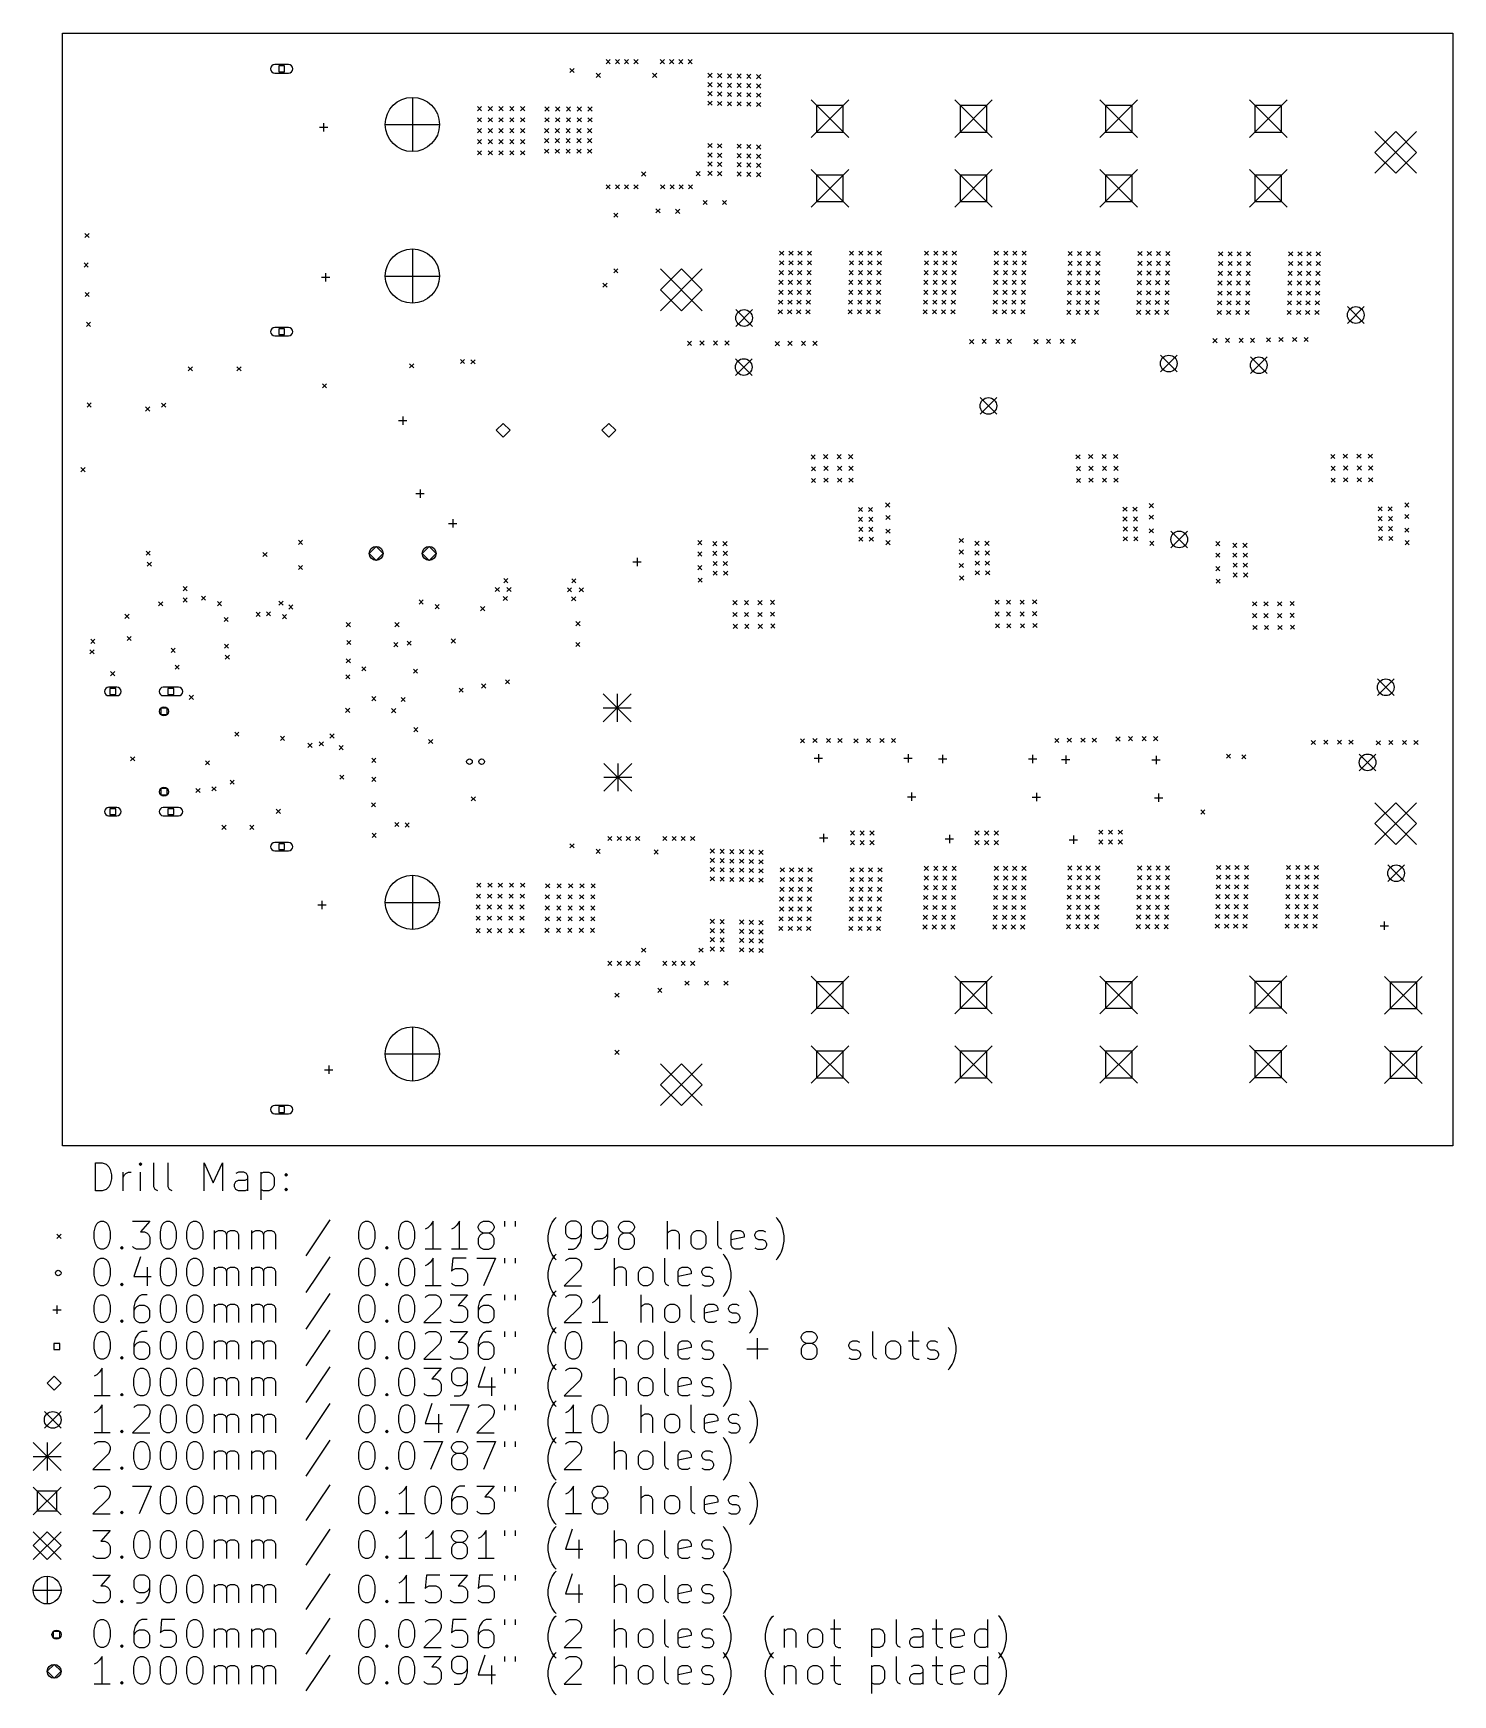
# Model space of a CAD drawing. Extents: x 148 to 250, y -219 to -100.
import ezdxf

# ---------------------------------------------------------------- set-up
doc = ezdxf.new("R2010")
doc.units = 0
doc.layers.add('BLACK', color=7, linetype='CONTINUOUS')

msp = doc.modelspace()

# ---------------------------------------------------------------- linework, layer by layer
at = {"layer": 'BLACK', "linetype": 'CONTINUOUS'}
for p, q in [((150, -100), (250, -100)), ((150, -180), (150, -100)), ((250, -100), (250, -180)), ((166.27, -102.26), (165.27, -102.26)), ((165.982, -102.348), (165.558, -102.348)), ((165.558, -102.348), (165.558, -102.772)), ((165.982, -102.772), (165.982, -102.348)), ((186.5, -102.525), (186.8, -102.825)), ((186.8, -102.525), (186.5, -102.825)), ((189.1, -101.9), (189.4, -102.2)), ((189.4, -101.9), (189.1, -102.2)), ((189.775, -101.9), (190.075, -102.2)), ((190.075, -101.9), (189.775, -102.2)), ((190.425, -101.9), (190.725, -102.2)), ((190.725, -101.9), (190.425, -102.2)), ((191.1, -101.9), (191.4, -102.2)), ((191.4, -101.9), (191.1, -102.2)), ((193, -101.9), (193.3, -102.2)), ((193.3, -101.9), (193, -102.2)), ((193.675, -101.9), (193.975, -102.2)), ((193.975, -101.9), (193.675, -102.2)), ((194.325, -101.9), (194.625, -102.2)), ((194.625, -101.9), (194.325, -102.2)), ((195, -101.9), (195.3, -102.2)), ((195.3, -101.9), (195, -102.2)), ((165.27, -102.86), (166.27, -102.86)), ((165.558, -102.772), (165.982, -102.772)), ((188.4, -102.875), (188.7, -103.175)), ((188.7, -102.875), (188.4, -103.175)), ((192.45, -102.875), (192.75, -103.175)), ((192.75, -102.875), (192.45, -103.175)), ((196.425, -102.875), (196.725, -103.175)), ((196.725, -102.875), (196.425, -103.175)), ((196.425, -103.55), (196.725, -103.85)), ((196.725, -103.55), (196.425, -103.85)), ((197.125, -102.9), (197.425, -103.2)), ((197.425, -102.9), (197.125, -103.2)), ((197.125, -103.575), (197.425, -103.875)), ((197.425, -103.575), (197.125, -103.875)), ((197.825, -102.925), (198.125, -103.225)), ((198.125, -102.925), (197.825, -103.225)), ((197.825, -103.6), (198.125, -103.9)), ((198.125, -103.6), (197.825, -103.9)), ((198.525, -102.925), (198.825, -103.225)), ((198.825, -102.925), (198.525, -103.225)), ((198.525, -103.6), (198.825, -103.9)), ((198.825, -103.6), (198.525, -103.9)), ((199.225, -102.95), (199.525, -103.25)), ((199.525, -102.95), (199.225, -103.25)), ((199.225, -103.625), (199.525, -103.925)), ((199.525, -103.625), (199.225, -103.925)), ((199.925, -102.975), (200.225, -103.275)), ((200.225, -102.975), (199.925, -103.275)), ((199.925, -103.65), (200.225, -103.95)), ((200.225, -103.65), (199.925, -103.95)), ((175.17, -104.61), (175.17, -108.51)), ((196.425, -104.2), (196.725, -104.5)), ((196.725, -104.2), (196.425, -104.5)), ((196.425, -104.875), (196.725, -105.175)), ((196.725, -104.875), (196.425, -105.175)), ((197.125, -104.225), (197.425, -104.525)), ((197.425, -104.225), (197.125, -104.525)), ((197.125, -104.9), (197.425, -105.2)), ((197.425, -104.9), (197.125, -105.2)), ((197.825, -104.25), (198.125, -104.55)), ((198.125, -104.25), (197.825, -104.55)), ((197.825, -104.925), (198.125, -105.225)), ((198.125, -104.925), (197.825, -105.225)), ((198.525, -104.25), (198.825, -104.55)), ((198.825, -104.25), (198.525, -104.55)), ((198.525, -104.925), (198.825, -105.225)), ((198.825, -104.925), (198.525, -105.225)), ((199.225, -104.275), (199.525, -104.575)), ((199.525, -104.275), (199.225, -104.575)), ((199.225, -104.95), (199.525, -105.25)), ((199.525, -104.95), (199.225, -105.25)), ((199.925, -104.3), (200.225, -104.6)), ((200.225, -104.3), (199.925, -104.6)), ((199.925, -104.975), (200.225, -105.275)), ((200.225, -104.975), (199.925, -105.275)), ((203.85, -104.8), (206.55, -107.5)), ((206.55, -104.8), (203.85, -107.5)), ((214.175, -104.8), (216.875, -107.5)), ((216.875, -104.8), (214.175, -107.5)), ((224.625, -104.8), (227.325, -107.5)), ((227.325, -104.8), (224.625, -107.5)), ((235.377, -104.8), (238.077, -107.5)), ((238.077, -104.8), (235.377, -107.5)), ((179.85, -105.275), (180.15, -105.575)), ((180.15, -105.275), (179.85, -105.575)), ((179.85, -106.075), (180.15, -106.375)), ((180.15, -106.075), (179.85, -106.375)), ((180.625, -105.275), (180.925, -105.575)), ((180.925, -105.275), (180.625, -105.575)), ((180.625, -106.075), (180.925, -106.375)), ((180.925, -106.075), (180.625, -106.375)), ((181.4, -105.275), (181.7, -105.575)), ((181.7, -105.275), (181.4, -105.575)), ((181.4, -106.075), (181.7, -106.375)), ((181.7, -106.075), (181.4, -106.375)), ((182.175, -105.275), (182.475, -105.575)), ((182.475, -105.275), (182.175, -105.575)), ((182.175, -106.075), (182.475, -106.375)), ((182.475, -106.075), (182.175, -106.375)), ((182.95, -105.275), (183.25, -105.575)), ((183.25, -105.275), (182.95, -105.575)), ((182.95, -106.075), (183.25, -106.375)), ((183.25, -106.075), (182.95, -106.375)), ((184.7, -105.3), (185, -105.6)), ((185, -105.3), (184.7, -105.6)), ((184.7, -106.075), (185, -106.375)), ((185, -106.075), (184.7, -106.375)), ((185.475, -105.3), (185.775, -105.6)), ((185.775, -105.3), (185.475, -105.6)), ((185.475, -106.075), (185.775, -106.375)), ((185.775, -106.075), (185.475, -106.375)), ((186.25, -105.3), (186.55, -105.6)), ((186.55, -105.3), (186.25, -105.6)), ((186.25, -106.075), (186.55, -106.375)), ((186.55, -106.075), (186.25, -106.375)), ((187.025, -105.3), (187.325, -105.6)), ((187.325, -105.3), (187.025, -105.6)), ((187.025, -106.075), (187.325, -106.375)), ((187.325, -106.075), (187.025, -106.375)), ((187.8, -105.3), (188.1, -105.6)), ((188.1, -105.3), (187.8, -105.6)), ((187.8, -106.075), (188.1, -106.375)), ((188.1, -106.075), (187.8, -106.375)), ((206.155, -105.195), (204.245, -105.195)), ((204.245, -105.195), (204.245, -107.105)), ((206.155, -107.105), (206.155, -105.195)), ((216.48, -105.195), (214.57, -105.195)), ((214.57, -105.195), (214.57, -107.105)), ((216.48, -107.105), (216.48, -105.195)), ((226.93, -105.195), (225.02, -105.195)), ((225.02, -105.195), (225.02, -107.105)), ((226.93, -107.105), (226.93, -105.195)), ((237.682, -105.195), (235.773, -105.195)), ((235.773, -105.195), (235.773, -107.105)), ((237.682, -107.105), (237.682, -105.195)), ((168.48, -106.76), (169.08, -106.76)), ((168.78, -106.46), (168.78, -107.06)), ((173.22, -106.56), (177.12, -106.56)), ((179.85, -106.85), (180.15, -107.15)), ((180.15, -106.85), (179.85, -107.15)), ((180.625, -106.85), (180.925, -107.15)), ((180.925, -106.85), (180.625, -107.15)), ((181.4, -106.85), (181.7, -107.15)), ((181.7, -106.85), (181.4, -107.15)), ((182.175, -106.85), (182.475, -107.15)), ((182.475, -106.85), (182.175, -107.15)), ((182.95, -106.85), (183.25, -107.15)), ((183.25, -106.85), (182.95, -107.15)), ((184.675, -106.85), (184.975, -107.15)), ((184.975, -106.85), (184.675, -107.15)), ((185.45, -106.85), (185.75, -107.15)), ((185.75, -106.85), (185.45, -107.15)), ((186.225, -106.85), (186.525, -107.15)), ((186.525, -106.85), (186.225, -107.15)), ((187, -106.85), (187.3, -107.15)), ((187.3, -106.85), (187, -107.15)), ((187.775, -106.85), (188.075, -107.15)), ((188.075, -106.85), (187.775, -107.15)), ((204.245, -107.105), (206.155, -107.105)), ((214.57, -107.105), (216.48, -107.105)), ((225.02, -107.105), (226.93, -107.105)), ((235.773, -107.105), (237.682, -107.105)), ((244.4, -107.065), (247.4, -110.065)), ((247.4, -107.065), (244.4, -110.065)), ((245.9, -107.065), (244.4, -108.565)), ((247.4, -108.565), (245.9, -107.065)), ((179.85, -107.65), (180.15, -107.95)), ((180.15, -107.65), (179.85, -107.95)), ((179.85, -108.45), (180.15, -108.75)), ((180.15, -108.45), (179.85, -108.75)), ((180.625, -107.65), (180.925, -107.95)), ((180.925, -107.65), (180.625, -107.95)), ((180.625, -108.45), (180.925, -108.75)), ((180.925, -108.45), (180.625, -108.75)), ((181.4, -107.65), (181.7, -107.95)), ((181.7, -107.65), (181.4, -107.95)), ((181.4, -108.45), (181.7, -108.75)), ((181.7, -108.45), (181.4, -108.75)), ((182.175, -107.65), (182.475, -107.95)), ((182.475, -107.65), (182.175, -107.95)), ((182.175, -108.45), (182.475, -108.75)), ((182.475, -108.45), (182.175, -108.75)), ((182.95, -107.65), (183.25, -107.95)), ((183.25, -107.65), (182.95, -107.95)), ((182.95, -108.45), (183.25, -108.75)), ((183.25, -108.45), (182.95, -108.75)), ((184.675, -107.575), (184.975, -107.875)), ((184.975, -107.575), (184.675, -107.875)), ((184.675, -108.325), (184.975, -108.625)), ((184.975, -108.325), (184.675, -108.625)), ((185.45, -107.575), (185.75, -107.875)), ((185.75, -107.575), (185.45, -107.875)), ((185.45, -108.325), (185.75, -108.625)), ((185.75, -108.325), (185.45, -108.625)), ((186.225, -107.575), (186.525, -107.875)), ((186.525, -107.575), (186.225, -107.875)), ((186.225, -108.325), (186.525, -108.625)), ((186.525, -108.325), (186.225, -108.625)), ((187, -107.575), (187.3, -107.875)), ((187.3, -107.575), (187, -107.875)), ((187, -108.325), (187.3, -108.625)), ((187.3, -108.325), (187, -108.625)), ((187.775, -107.575), (188.075, -107.875)), ((188.075, -107.575), (187.775, -107.875)), ((187.775, -108.325), (188.075, -108.625)), ((188.075, -108.325), (187.775, -108.625)), ((196.425, -107.925), (196.725, -108.225)), ((196.725, -107.925), (196.425, -108.225)), ((196.425, -108.6), (196.725, -108.9)), ((196.725, -108.6), (196.425, -108.9)), ((197.125, -107.95), (197.425, -108.25)), ((197.425, -107.95), (197.125, -108.25)), ((197.125, -108.625), (197.425, -108.925)), ((197.425, -108.625), (197.125, -108.925)), ((198.525, -107.975), (198.825, -108.275)), ((198.825, -107.975), (198.525, -108.275)), ((198.525, -108.65), (198.825, -108.95)), ((198.825, -108.65), (198.525, -108.95)), ((199.225, -108), (199.525, -108.3)), ((199.525, -108), (199.225, -108.3)), ((199.225, -108.675), (199.525, -108.975)), ((199.525, -108.675), (199.225, -108.975)), ((199.925, -108.025), (200.225, -108.325)), ((200.225, -108.025), (199.925, -108.325)), ((199.925, -108.7), (200.225, -109)), ((200.225, -108.7), (199.925, -109)), ((244.4, -108.565), (245.9, -110.065)), ((245.9, -110.065), (247.4, -108.565)), ((196.425, -109.25), (196.725, -109.55)), ((196.725, -109.25), (196.425, -109.55)), ((197.125, -109.275), (197.425, -109.575)), ((197.425, -109.275), (197.125, -109.575)), ((198.525, -109.3), (198.825, -109.6)), ((198.825, -109.3), (198.525, -109.6)), ((199.225, -109.325), (199.525, -109.625)), ((199.525, -109.325), (199.225, -109.625)), ((199.925, -109.35), (200.225, -109.65)), ((200.225, -109.35), (199.925, -109.65)), ((203.85, -109.8), (206.55, -112.5)), ((206.55, -109.8), (203.85, -112.5)), ((214.175, -109.8), (216.875, -112.5)), ((216.875, -109.8), (214.175, -112.5)), ((224.625, -109.8), (227.325, -112.5)), ((227.325, -109.8), (224.625, -112.5)), ((235.377, -109.8), (238.077, -112.5)), ((238.077, -109.8), (235.377, -112.5)), ((189.1, -110.9), (189.4, -111.2)), ((189.4, -110.9), (189.1, -111.2)), ((189.775, -110.9), (190.075, -111.2)), ((190.075, -110.9), (189.775, -111.2)), ((190.425, -110.9), (190.725, -111.2)), ((190.725, -110.9), (190.425, -111.2)), ((191.1, -110.9), (191.4, -111.2)), ((191.4, -110.9), (191.1, -111.2)), ((191.65, -109.975), (191.95, -110.275)), ((191.95, -109.975), (191.65, -110.275)), ((193.025, -110.9), (193.325, -111.2)), ((193.325, -110.9), (193.025, -111.2)), ((193.7, -110.9), (194, -111.2)), ((194, -110.9), (193.7, -111.2)), ((194.35, -110.9), (194.65, -111.2)), ((194.65, -110.9), (194.35, -111.2)), ((195.025, -110.9), (195.325, -111.2)), ((195.325, -110.9), (195.025, -111.2)), ((195.575, -109.95), (195.875, -110.25)), ((195.875, -109.95), (195.575, -110.25)), ((196.425, -109.925), (196.725, -110.225)), ((196.725, -109.925), (196.425, -110.225)), ((197.125, -109.95), (197.425, -110.25)), ((197.425, -109.95), (197.125, -110.25)), ((198.525, -109.975), (198.825, -110.275)), ((198.825, -109.975), (198.525, -110.275)), ((199.225, -110), (199.525, -110.3)), ((199.525, -110), (199.225, -110.3)), ((199.925, -110.025), (200.225, -110.325)), ((200.225, -110.025), (199.925, -110.325)), ((206.155, -110.195), (204.245, -110.195)), ((204.245, -110.195), (204.245, -112.105)), ((206.155, -112.105), (206.155, -110.195)), ((216.48, -110.195), (214.57, -110.195)), ((214.57, -110.195), (214.57, -112.105)), ((216.48, -112.105), (216.48, -110.195)), ((226.93, -110.195), (225.02, -110.195)), ((225.02, -110.195), (225.02, -112.105)), ((226.93, -112.105), (226.93, -110.195)), ((237.682, -110.195), (235.773, -110.195)), ((235.773, -110.195), (235.773, -112.105)), ((237.682, -112.105), (237.682, -110.195)), ((196.075, -112.025), (196.375, -112.325)), ((196.375, -112.025), (196.075, -112.325)), ((197.475, -112.025), (197.775, -112.325)), ((197.775, -112.025), (197.475, -112.325)), ((204.245, -112.105), (206.155, -112.105)), ((214.57, -112.105), (216.48, -112.105)), ((225.02, -112.105), (226.93, -112.105)), ((235.773, -112.105), (237.682, -112.105)), ((189.65, -112.93), (189.95, -113.23)), ((189.95, -112.93), (189.65, -113.23)), ((192.681, -112.619), (192.981, -112.919)), ((192.981, -112.619), (192.681, -112.919)), ((194.099, -112.65), (194.399, -112.95)), ((194.399, -112.65), (194.099, -112.95)), ((151.62, -114.39), (151.92, -114.69)), ((151.92, -114.39), (151.62, -114.69)), ((175.17, -115.51), (175.17, -119.41)), ((201.58, -115.66), (201.88, -115.96)), ((201.88, -115.66), (201.58, -115.96)), ((202.255, -115.66), (202.555, -115.96)), ((202.555, -115.66), (202.255, -115.96)), ((202.905, -115.66), (203.205, -115.96)), ((203.205, -115.66), (202.905, -115.96)), ((203.58, -115.66), (203.88, -115.96)), ((203.88, -115.66), (203.58, -115.96)), ((206.605, -115.66), (206.905, -115.96)), ((206.905, -115.66), (206.605, -115.96)), ((207.28, -115.66), (207.58, -115.96)), ((207.58, -115.66), (207.28, -115.96)), ((207.93, -115.66), (208.23, -115.96)), ((208.23, -115.66), (207.93, -115.96)), ((208.605, -115.66), (208.905, -115.96)), ((208.905, -115.66), (208.605, -115.96)), ((212, -115.66), (212.3, -115.96)), ((212.3, -115.66), (212, -115.96)), ((212.675, -115.66), (212.975, -115.96)), ((212.975, -115.66), (212.675, -115.96)), ((213.325, -115.66), (213.625, -115.96)), ((213.625, -115.66), (213.325, -115.96)), ((214, -115.66), (214.3, -115.96)), ((214.3, -115.66), (214, -115.96)), ((217.025, -115.66), (217.325, -115.96)), ((217.325, -115.66), (217.025, -115.96)), ((217.7, -115.66), (218, -115.96)), ((218, -115.66), (217.7, -115.96)), ((218.35, -115.66), (218.65, -115.96)), ((218.65, -115.66), (218.35, -115.96)), ((219.025, -115.66), (219.325, -115.96)), ((219.325, -115.66), (219.025, -115.96)), ((222.33, -115.69), (222.63, -115.99)), ((222.63, -115.69), (222.33, -115.99)), ((223.005, -115.69), (223.305, -115.99)), ((223.305, -115.69), (223.005, -115.99)), ((223.655, -115.69), (223.955, -115.99)), ((223.955, -115.69), (223.655, -115.99)), ((224.33, -115.69), (224.63, -115.99)), ((224.63, -115.69), (224.33, -115.99)), ((227.355, -115.69), (227.655, -115.99)), ((227.655, -115.69), (227.355, -115.99)), ((228.03, -115.69), (228.33, -115.99)), ((228.33, -115.69), (228.03, -115.99)), ((228.68, -115.69), (228.98, -115.99)), ((228.98, -115.69), (228.68, -115.99)), ((229.355, -115.69), (229.655, -115.99)), ((229.655, -115.69), (229.355, -115.99)), ((233.16, -115.71), (233.46, -116.01)), ((233.46, -115.71), (233.16, -116.01)), ((233.835, -115.71), (234.135, -116.01)), ((234.135, -115.71), (233.835, -116.01)), ((234.485, -115.71), (234.785, -116.01)), ((234.785, -115.71), (234.485, -116.01)), ((235.16, -115.71), (235.46, -116.01)), ((235.46, -115.71), (235.16, -116.01)), ((238.185, -115.71), (238.485, -116.01)), ((238.485, -115.71), (238.185, -116.01)), ((238.86, -115.71), (239.16, -116.01)), ((239.16, -115.71), (238.86, -116.01)), ((239.51, -115.71), (239.81, -116.01)), ((239.81, -115.71), (239.51, -116.01)), ((240.185, -115.71), (240.485, -116.01)), ((240.485, -115.71), (240.185, -116.01)), ((151.56, -116.51), (151.86, -116.81)), ((151.86, -116.51), (151.56, -116.81)), ((189.65, -116.93), (189.95, -117.23)), ((189.95, -116.93), (189.65, -117.23)), ((193.025, -116.95), (196.025, -119.95)), ((196.025, -116.95), (193.025, -119.95)), ((194.525, -116.95), (193.025, -118.45)), ((196.025, -118.45), (194.525, -116.95)), ((201.555, -117.06), (201.855, -117.36)), ((201.855, -117.06), (201.555, -117.36)), ((201.58, -116.36), (201.88, -116.66)), ((201.88, -116.36), (201.58, -116.66)), ((202.23, -117.06), (202.53, -117.36)), ((202.53, -117.06), (202.23, -117.36)), ((202.255, -116.36), (202.555, -116.66)), ((202.555, -116.36), (202.255, -116.66)), ((202.88, -117.06), (203.18, -117.36)), ((203.18, -117.06), (202.88, -117.36)), ((202.905, -116.36), (203.205, -116.66)), ((203.205, -116.36), (202.905, -116.66)), ((203.555, -117.06), (203.855, -117.36)), ((203.855, -117.06), (203.555, -117.36)), ((203.58, -116.36), (203.88, -116.66)), ((203.88, -116.36), (203.58, -116.66)), ((206.58, -117.06), (206.88, -117.36)), ((206.88, -117.06), (206.58, -117.36)), ((206.605, -116.36), (206.905, -116.66)), ((206.905, -116.36), (206.605, -116.66)), ((207.255, -117.06), (207.555, -117.36)), ((207.555, -117.06), (207.255, -117.36)), ((207.28, -116.36), (207.58, -116.66)), ((207.58, -116.36), (207.28, -116.66)), ((207.905, -117.06), (208.205, -117.36)), ((208.205, -117.06), (207.905, -117.36)), ((207.93, -116.36), (208.23, -116.66)), ((208.23, -116.36), (207.93, -116.66)), ((208.58, -117.06), (208.88, -117.36)), ((208.88, -117.06), (208.58, -117.36)), ((208.605, -116.36), (208.905, -116.66)), ((208.905, -116.36), (208.605, -116.66)), ((211.975, -117.06), (212.275, -117.36)), ((212.275, -117.06), (211.975, -117.36)), ((212, -116.36), (212.3, -116.66)), ((212.3, -116.36), (212, -116.66)), ((212.65, -117.06), (212.95, -117.36)), ((212.95, -117.06), (212.65, -117.36)), ((212.675, -116.36), (212.975, -116.66)), ((212.975, -116.36), (212.675, -116.66)), ((213.3, -117.06), (213.6, -117.36)), ((213.6, -117.06), (213.3, -117.36)), ((213.325, -116.36), (213.625, -116.66)), ((213.625, -116.36), (213.325, -116.66)), ((213.975, -117.06), (214.275, -117.36)), ((214.275, -117.06), (213.975, -117.36)), ((214, -116.36), (214.3, -116.66)), ((214.3, -116.36), (214, -116.66)), ((217, -117.06), (217.3, -117.36)), ((217.3, -117.06), (217, -117.36)), ((217.025, -116.36), (217.325, -116.66)), ((217.325, -116.36), (217.025, -116.66)), ((217.675, -117.06), (217.975, -117.36)), ((217.975, -117.06), (217.675, -117.36)), ((217.7, -116.36), (218, -116.66)), ((218, -116.36), (217.7, -116.66)), ((218.325, -117.06), (218.625, -117.36)), ((218.625, -117.06), (218.325, -117.36)), ((218.35, -116.36), (218.65, -116.66)), ((218.65, -116.36), (218.35, -116.66)), ((219, -117.06), (219.3, -117.36)), ((219.3, -117.06), (219, -117.36)), ((219.025, -116.36), (219.325, -116.66)), ((219.325, -116.36), (219.025, -116.66)), ((222.33, -116.39), (222.63, -116.69)), ((222.63, -116.39), (222.33, -116.69)), ((223.005, -116.39), (223.305, -116.69)), ((223.305, -116.39), (223.005, -116.69)), ((223.655, -116.39), (223.955, -116.69)), ((223.955, -116.39), (223.655, -116.69)), ((224.33, -116.39), (224.63, -116.69)), ((224.63, -116.39), (224.33, -116.69)), ((227.355, -116.39), (227.655, -116.69)), ((227.655, -116.39), (227.355, -116.69)), ((228.03, -116.39), (228.33, -116.69)), ((228.33, -116.39), (228.03, -116.69)), ((228.68, -116.39), (228.98, -116.69)), ((228.98, -116.39), (228.68, -116.69)), ((229.355, -116.39), (229.655, -116.69)), ((229.655, -116.39), (229.355, -116.69)), ((233.16, -116.41), (233.46, -116.71)), ((233.46, -116.41), (233.16, -116.71)), ((233.835, -116.41), (234.135, -116.71)), ((234.135, -116.41), (233.835, -116.71)), ((234.485, -116.41), (234.785, -116.71)), ((234.785, -116.41), (234.485, -116.71)), ((235.16, -116.41), (235.46, -116.71)), ((235.46, -116.41), (235.16, -116.71)), ((238.185, -116.41), (238.485, -116.71)), ((238.485, -116.41), (238.185, -116.71)), ((238.86, -116.41), (239.16, -116.71)), ((239.16, -116.41), (238.86, -116.71)), ((239.51, -116.41), (239.81, -116.71)), ((239.81, -116.41), (239.51, -116.71)), ((240.185, -116.41), (240.485, -116.71)), ((240.485, -116.41), (240.185, -116.71)), ((168.63, -117.54), (169.23, -117.54)), ((168.93, -117.24), (168.93, -117.84)), ((173.22, -117.46), (177.12, -117.46)), ((188.88, -117.97), (189.18, -118.27)), ((189.18, -117.97), (188.88, -118.27)), ((201.53, -117.76), (201.83, -118.06)), ((201.83, -117.76), (201.53, -118.06)), ((202.205, -117.76), (202.505, -118.06)), ((202.505, -117.76), (202.205, -118.06)), ((202.855, -117.76), (203.155, -118.06)), ((203.155, -117.76), (202.855, -118.06)), ((203.53, -117.76), (203.83, -118.06)), ((203.83, -117.76), (203.53, -118.06)), ((206.555, -117.76), (206.855, -118.06)), ((206.855, -117.76), (206.555, -118.06)), ((207.23, -117.76), (207.53, -118.06)), ((207.53, -117.76), (207.23, -118.06)), ((207.88, -117.76), (208.18, -118.06)), ((208.18, -117.76), (207.88, -118.06)), ((208.555, -117.76), (208.855, -118.06)), ((208.855, -117.76), (208.555, -118.06)), ((211.95, -117.76), (212.25, -118.06)), ((212.25, -117.76), (211.95, -118.06)), ((212.625, -117.76), (212.925, -118.06)), ((212.925, -117.76), (212.625, -118.06)), ((213.275, -117.76), (213.575, -118.06)), ((213.575, -117.76), (213.275, -118.06)), ((213.95, -117.76), (214.25, -118.06)), ((214.25, -117.76), (213.95, -118.06)), ((216.975, -117.76), (217.275, -118.06)), ((217.275, -117.76), (216.975, -118.06)), ((217.65, -117.76), (217.95, -118.06)), ((217.95, -117.76), (217.65, -118.06)), ((218.3, -117.76), (218.6, -118.06)), ((218.6, -117.76), (218.3, -118.06)), ((218.975, -117.76), (219.275, -118.06)), ((219.275, -117.76), (218.975, -118.06)), ((222.28, -117.79), (222.58, -118.09)), ((222.58, -117.79), (222.28, -118.09)), ((222.305, -117.09), (222.605, -117.39)), ((222.605, -117.09), (222.305, -117.39)), ((222.955, -117.79), (223.255, -118.09)), ((223.255, -117.79), (222.955, -118.09)), ((222.98, -117.09), (223.28, -117.39)), ((223.28, -117.09), (222.98, -117.39)), ((223.605, -117.79), (223.905, -118.09)), ((223.905, -117.79), (223.605, -118.09)), ((223.63, -117.09), (223.93, -117.39)), ((223.93, -117.09), (223.63, -117.39)), ((224.28, -117.79), (224.58, -118.09)), ((224.58, -117.79), (224.28, -118.09)), ((224.305, -117.09), (224.605, -117.39)), ((224.605, -117.09), (224.305, -117.39)), ((227.305, -117.79), (227.605, -118.09)), ((227.605, -117.79), (227.305, -118.09)), ((227.33, -117.09), (227.63, -117.39)), ((227.63, -117.09), (227.33, -117.39)), ((227.98, -117.79), (228.28, -118.09)), ((228.28, -117.79), (227.98, -118.09)), ((228.005, -117.09), (228.305, -117.39)), ((228.305, -117.09), (228.005, -117.39)), ((228.63, -117.79), (228.93, -118.09)), ((228.93, -117.79), (228.63, -118.09)), ((228.655, -117.09), (228.955, -117.39)), ((228.955, -117.09), (228.655, -117.39)), ((229.305, -117.79), (229.605, -118.09)), ((229.605, -117.79), (229.305, -118.09)), ((229.33, -117.09), (229.63, -117.39)), ((229.63, -117.09), (229.33, -117.39)), ((233.11, -117.81), (233.41, -118.11)), ((233.41, -117.81), (233.11, -118.11)), ((233.135, -117.11), (233.435, -117.41)), ((233.435, -117.11), (233.135, -117.41)), ((233.785, -117.81), (234.085, -118.11)), ((234.085, -117.81), (233.785, -118.11)), ((233.81, -117.11), (234.11, -117.41)), ((234.11, -117.11), (233.81, -117.41)), ((234.435, -117.81), (234.735, -118.11)), ((234.735, -117.81), (234.435, -118.11)), ((234.46, -117.11), (234.76, -117.41)), ((234.76, -117.11), (234.46, -117.41)), ((235.11, -117.81), (235.41, -118.11)), ((235.41, -117.81), (235.11, -118.11)), ((235.135, -117.11), (235.435, -117.41)), ((235.435, -117.11), (235.135, -117.41)), ((238.135, -117.81), (238.435, -118.11)), ((238.435, -117.81), (238.135, -118.11)), ((238.16, -117.11), (238.46, -117.41)), ((238.46, -117.11), (238.16, -117.41)), ((238.81, -117.81), (239.11, -118.11)), ((239.11, -117.81), (238.81, -118.11)), ((238.835, -117.11), (239.135, -117.41)), ((239.135, -117.11), (238.835, -117.41)), ((239.46, -117.81), (239.76, -118.11)), ((239.76, -117.81), (239.46, -118.11)), ((239.485, -117.11), (239.785, -117.41)), ((239.785, -117.11), (239.485, -117.41)), ((240.135, -117.81), (240.435, -118.11)), ((240.435, -117.81), (240.135, -118.11)), ((240.16, -117.11), (240.46, -117.41)), ((240.46, -117.11), (240.16, -117.41)), ((151.63, -118.63), (151.93, -118.93)), ((151.93, -118.63), (151.63, -118.93)), ((193.025, -118.45), (194.525, -119.95)), ((194.525, -119.95), (196.025, -118.45)), ((201.505, -119.185), (201.805, -119.485)), ((201.805, -119.185), (201.505, -119.485)), ((201.53, -118.485), (201.83, -118.785)), ((201.83, -118.485), (201.53, -118.785)), ((202.18, -119.185), (202.48, -119.485)), ((202.48, -119.185), (202.18, -119.485)), ((202.205, -118.485), (202.505, -118.785)), ((202.505, -118.485), (202.205, -118.785)), ((202.83, -119.185), (203.13, -119.485)), ((203.13, -119.185), (202.83, -119.485)), ((202.855, -118.485), (203.155, -118.785)), ((203.155, -118.485), (202.855, -118.785)), ((203.505, -119.185), (203.805, -119.485)), ((203.805, -119.185), (203.505, -119.485)), ((203.53, -118.485), (203.83, -118.785)), ((203.83, -118.485), (203.53, -118.785)), ((206.53, -119.185), (206.83, -119.485)), ((206.83, -119.185), (206.53, -119.485)), ((206.555, -118.485), (206.855, -118.785)), ((206.855, -118.485), (206.555, -118.785)), ((207.205, -119.185), (207.505, -119.485)), ((207.505, -119.185), (207.205, -119.485)), ((207.23, -118.485), (207.53, -118.785)), ((207.53, -118.485), (207.23, -118.785)), ((207.855, -119.185), (208.155, -119.485)), ((208.155, -119.185), (207.855, -119.485)), ((207.88, -118.485), (208.18, -118.785)), ((208.18, -118.485), (207.88, -118.785)), ((208.53, -119.185), (208.83, -119.485)), ((208.83, -119.185), (208.53, -119.485)), ((208.555, -118.485), (208.855, -118.785)), ((208.855, -118.485), (208.555, -118.785)), ((211.925, -119.185), (212.225, -119.485)), ((212.225, -119.185), (211.925, -119.485)), ((211.95, -118.485), (212.25, -118.785)), ((212.25, -118.485), (211.95, -118.785)), ((212.6, -119.185), (212.9, -119.485)), ((212.9, -119.185), (212.6, -119.485)), ((212.625, -118.485), (212.925, -118.785)), ((212.925, -118.485), (212.625, -118.785)), ((213.25, -119.185), (213.55, -119.485)), ((213.55, -119.185), (213.25, -119.485)), ((213.275, -118.485), (213.575, -118.785)), ((213.575, -118.485), (213.275, -118.785)), ((213.925, -119.185), (214.225, -119.485)), ((214.225, -119.185), (213.925, -119.485)), ((213.95, -118.485), (214.25, -118.785)), ((214.25, -118.485), (213.95, -118.785)), ((216.95, -119.185), (217.25, -119.485)), ((217.25, -119.185), (216.95, -119.485)), ((216.975, -118.485), (217.275, -118.785)), ((217.275, -118.485), (216.975, -118.785)), ((217.625, -119.185), (217.925, -119.485)), ((217.925, -119.185), (217.625, -119.485)), ((217.65, -118.485), (217.95, -118.785)), ((217.95, -118.485), (217.65, -118.785)), ((218.275, -119.185), (218.575, -119.485)), ((218.575, -119.185), (218.275, -119.485)), ((218.3, -118.485), (218.6, -118.785)), ((218.6, -118.485), (218.3, -118.785)), ((218.95, -119.185), (219.25, -119.485)), ((219.25, -119.185), (218.95, -119.485)), ((218.975, -118.485), (219.275, -118.785)), ((219.275, -118.485), (218.975, -118.785)), ((222.255, -119.215), (222.555, -119.515)), ((222.555, -119.215), (222.255, -119.515)), ((222.28, -118.515), (222.58, -118.815)), ((222.58, -118.515), (222.28, -118.815)), ((222.93, -119.215), (223.23, -119.515)), ((223.23, -119.215), (222.93, -119.515)), ((222.955, -118.515), (223.255, -118.815)), ((223.255, -118.515), (222.955, -118.815)), ((223.58, -119.215), (223.88, -119.515)), ((223.88, -119.215), (223.58, -119.515)), ((223.605, -118.515), (223.905, -118.815)), ((223.905, -118.515), (223.605, -118.815)), ((224.255, -119.215), (224.555, -119.515)), ((224.555, -119.215), (224.255, -119.515)), ((224.28, -118.515), (224.58, -118.815)), ((224.58, -118.515), (224.28, -118.815)), ((227.28, -119.215), (227.58, -119.515)), ((227.58, -119.215), (227.28, -119.515)), ((227.305, -118.515), (227.605, -118.815)), ((227.605, -118.515), (227.305, -118.815)), ((227.955, -119.215), (228.255, -119.515)), ((228.255, -119.215), (227.955, -119.515)), ((227.98, -118.515), (228.28, -118.815)), ((228.28, -118.515), (227.98, -118.815)), ((228.605, -119.215), (228.905, -119.515)), ((228.905, -119.215), (228.605, -119.515)), ((228.63, -118.515), (228.93, -118.815)), ((228.93, -118.515), (228.63, -118.815)), ((229.28, -119.215), (229.58, -119.515)), ((229.58, -119.215), (229.28, -119.515)), ((229.305, -118.515), (229.605, -118.815)), ((229.605, -118.515), (229.305, -118.815)), ((233.085, -119.235), (233.385, -119.535)), ((233.385, -119.235), (233.085, -119.535)), ((233.11, -118.535), (233.41, -118.835)), ((233.41, -118.535), (233.11, -118.835)), ((233.76, -119.235), (234.06, -119.535)), ((234.06, -119.235), (233.76, -119.535)), ((233.785, -118.535), (234.085, -118.835)), ((234.085, -118.535), (233.785, -118.835)), ((234.41, -119.235), (234.71, -119.535)), ((234.71, -119.235), (234.41, -119.535)), ((234.435, -118.535), (234.735, -118.835)), ((234.735, -118.535), (234.435, -118.835)), ((235.085, -119.235), (235.385, -119.535)), ((235.385, -119.235), (235.085, -119.535)), ((235.11, -118.535), (235.41, -118.835)), ((235.41, -118.535), (235.11, -118.835)), ((238.11, -119.235), (238.41, -119.535)), ((238.41, -119.235), (238.11, -119.535)), ((238.135, -118.535), (238.435, -118.835)), ((238.435, -118.535), (238.135, -118.835)), ((238.785, -119.235), (239.085, -119.535)), ((239.085, -119.235), (238.785, -119.535)), ((238.81, -118.535), (239.11, -118.835)), ((239.11, -118.535), (238.81, -118.835)), ((239.435, -119.235), (239.735, -119.535)), ((239.735, -119.235), (239.435, -119.535)), ((239.46, -118.535), (239.76, -118.835)), ((239.76, -118.535), (239.46, -118.835)), ((240.11, -119.235), (240.41, -119.535)), ((240.41, -119.235), (240.11, -119.535)), ((240.135, -118.535), (240.435, -118.835)), ((240.435, -118.535), (240.135, -118.835)), ((198.425, -119.875), (199.625, -121.075)), ((199.625, -119.875), (198.425, -121.075)), ((201.48, -119.885), (201.78, -120.185)), ((201.78, -119.885), (201.48, -120.185)), ((202.155, -119.885), (202.455, -120.185)), ((202.455, -119.885), (202.155, -120.185)), ((202.805, -119.885), (203.105, -120.185)), ((203.105, -119.885), (202.805, -120.185)), ((203.48, -119.885), (203.78, -120.185)), ((203.78, -119.885), (203.48, -120.185)), ((206.505, -119.885), (206.805, -120.185)), ((206.805, -119.885), (206.505, -120.185)), ((207.18, -119.885), (207.48, -120.185)), ((207.48, -119.885), (207.18, -120.185)), ((207.83, -119.885), (208.13, -120.185)), ((208.13, -119.885), (207.83, -120.185)), ((208.505, -119.885), (208.805, -120.185)), ((208.805, -119.885), (208.505, -120.185)), ((211.9, -119.885), (212.2, -120.185)), ((212.2, -119.885), (211.9, -120.185)), ((212.575, -119.885), (212.875, -120.185)), ((212.875, -119.885), (212.575, -120.185)), ((213.225, -119.885), (213.525, -120.185)), ((213.525, -119.885), (213.225, -120.185)), ((213.9, -119.885), (214.2, -120.185)), ((214.2, -119.885), (213.9, -120.185)), ((216.925, -119.885), (217.225, -120.185)), ((217.225, -119.885), (216.925, -120.185)), ((217.6, -119.885), (217.9, -120.185)), ((217.9, -119.885), (217.6, -120.185)), ((218.25, -119.885), (218.55, -120.185)), ((218.55, -119.885), (218.25, -120.185)), ((218.925, -119.885), (219.225, -120.185)), ((219.225, -119.885), (218.925, -120.185)), ((222.23, -119.915), (222.53, -120.215)), ((222.53, -119.915), (222.23, -120.215)), ((222.905, -119.915), (223.205, -120.215)), ((223.205, -119.915), (222.905, -120.215)), ((223.555, -119.915), (223.855, -120.215)), ((223.855, -119.915), (223.555, -120.215)), ((224.23, -119.915), (224.53, -120.215)), ((224.53, -119.915), (224.23, -120.215)), ((227.255, -119.915), (227.555, -120.215)), ((227.555, -119.915), (227.255, -120.215)), ((227.93, -119.915), (228.23, -120.215)), ((228.23, -119.915), (227.93, -120.215)), ((228.58, -119.915), (228.88, -120.215)), ((228.88, -119.915), (228.58, -120.215)), ((229.255, -119.915), (229.555, -120.215)), ((229.555, -119.915), (229.255, -120.215)), ((233.06, -119.935), (233.36, -120.235)), ((233.36, -119.935), (233.06, -120.235)), ((233.735, -119.935), (234.035, -120.235)), ((234.035, -119.935), (233.735, -120.235)), ((234.385, -119.935), (234.685, -120.235)), ((234.685, -119.935), (234.385, -120.235)), ((235.06, -119.935), (235.36, -120.235)), ((235.36, -119.935), (235.06, -120.235)), ((238.085, -119.935), (238.385, -120.235)), ((238.385, -119.935), (238.085, -120.235)), ((238.76, -119.935), (239.06, -120.235)), ((239.06, -119.935), (238.76, -120.235)), ((239.41, -119.935), (239.71, -120.235)), ((239.71, -119.935), (239.41, -120.235)), ((240.085, -119.935), (240.385, -120.235)), ((240.385, -119.935), (240.085, -120.235)), ((242.425, -119.66), (243.625, -120.86)), ((243.625, -119.66), (242.425, -120.86)), ((151.731, -120.78), (152.03, -121.08)), ((152.03, -120.78), (151.731, -121.08)), ((166.27, -121.16), (165.27, -121.16)), ((165.27, -121.76), (166.27, -121.76)), ((165.982, -121.248), (165.558, -121.248)), ((165.558, -121.248), (165.558, -121.672)), ((165.558, -121.672), (165.982, -121.672)), ((165.982, -121.672), (165.982, -121.248)), ((194.95, -122.15), (195.25, -122.45)), ((195.25, -122.15), (194.95, -122.45)), ((195.85, -122.125), (196.15, -122.425)), ((196.15, -122.125), (195.85, -122.425)), ((196.825, -122.125), (197.125, -122.425)), ((197.125, -122.125), (196.825, -122.425)), ((197.65, -122.125), (197.95, -122.425)), ((197.95, -122.125), (197.65, -122.425)), ((201.275, -122.175), (201.575, -122.475)), ((201.575, -122.175), (201.275, -122.475)), ((202.175, -122.15), (202.475, -122.45)), ((202.475, -122.15), (202.175, -122.45)), ((203.15, -122.15), (203.45, -122.45)), ((203.45, -122.15), (203.15, -122.45)), ((203.975, -122.15), (204.275, -122.45)), ((204.275, -122.15), (203.975, -122.45)), ((215.25, -122.025), (215.55, -122.325)), ((215.55, -122.025), (215.25, -122.325)), ((216.15, -122), (216.45, -122.3)), ((216.45, -122), (216.15, -122.3)), ((217.125, -122), (217.425, -122.3)), ((217.425, -122), (217.125, -122.3)), ((217.95, -122), (218.25, -122.3)), ((218.25, -122), (217.95, -122.3)), ((219.875, -122.025), (220.175, -122.325)), ((220.175, -122.025), (219.875, -122.325)), ((220.775, -122), (221.075, -122.3)), ((221.075, -122), (220.775, -122.3)), ((221.75, -122), (222.05, -122.3)), ((222.05, -122), (221.75, -122.3)), ((222.575, -122), (222.875, -122.3)), ((222.875, -122), (222.575, -122.3)), ((232.75, -121.95), (233.05, -122.25)), ((233.05, -121.95), (232.75, -122.25)), ((233.65, -121.925), (233.95, -122.225)), ((233.95, -121.925), (233.65, -122.225)), ((234.625, -121.925), (234.925, -122.225)), ((234.925, -121.925), (234.625, -122.225)), ((235.45, -121.925), (235.75, -122.225)), ((235.75, -121.925), (235.45, -122.225)), ((236.6, -121.9), (236.9, -122.2)), ((236.9, -121.9), (236.6, -122.2)), ((237.5, -121.875), (237.8, -122.175)), ((237.8, -121.875), (237.5, -122.175)), ((238.475, -121.875), (238.775, -122.175)), ((238.775, -121.875), (238.475, -122.175)), ((239.3, -121.875), (239.6, -122.175)), ((239.6, -121.875), (239.3, -122.175)), ((159.05, -123.975), (159.35, -124.275)), ((159.35, -123.975), (159.05, -124.275)), ((162.55, -123.975), (162.85, -124.275)), ((162.85, -123.975), (162.55, -124.275)), ((174.97, -123.77), (175.27, -124.07)), ((175.27, -123.77), (174.97, -124.07)), ((178.626, -123.448), (178.926, -123.748)), ((178.926, -123.448), (178.626, -123.748)), ((179.375, -123.475), (179.675, -123.775)), ((179.675, -123.475), (179.375, -123.775)), ((198.4, -123.4), (199.6, -124.6)), ((199.6, -123.4), (198.4, -124.6)), ((228.975, -123.15), (230.175, -124.35)), ((230.175, -123.15), (228.975, -124.35)), ((235.45, -123.275), (236.65, -124.475)), ((236.65, -123.275), (235.45, -124.475)), ((168.7, -125.2), (169, -125.5)), ((169, -125.2), (168.7, -125.5)), ((151.775, -126.575), (152.075, -126.875)), ((152.075, -126.575), (151.775, -126.875)), ((157.13, -126.597), (157.43, -126.897)), ((157.43, -126.597), (157.13, -126.897)), ((216, -126.2), (217.2, -127.4)), ((217.2, -126.2), (216, -127.4)), ((155.979, -126.87), (156.279, -127.17)), ((156.279, -126.87), (155.979, -127.17)), ((174.475, -127.55), (174.475, -128.15)), ((174.175, -127.85), (174.775, -127.85)), ((181.7, -128.05), (181.2, -128.55)), ((181.2, -128.55), (181.7, -129.05)), ((182.2, -128.55), (181.7, -128.05)), ((181.7, -129.05), (182.2, -128.55)), ((189.3, -128.05), (188.8, -128.55)), ((188.8, -128.55), (189.3, -129.05)), ((189.8, -128.55), (189.3, -128.05)), ((189.3, -129.05), (189.8, -128.55)), ((151.331, -131.225), (151.63, -131.525)), ((151.63, -131.225), (151.331, -131.525)), ((203.847, -130.315), (204.147, -130.615)), ((204.147, -130.315), (203.847, -130.615)), ((203.873, -131.165), (204.172, -131.465)), ((204.172, -131.165), (203.873, -131.465)), ((204.748, -130.29), (205.047, -130.59)), ((205.047, -130.29), (204.748, -130.59)), ((204.772, -131.14), (205.072, -131.44)), ((205.072, -131.14), (204.772, -131.44)), ((205.722, -130.29), (206.022, -130.59)), ((206.022, -130.29), (205.722, -130.59)), ((205.748, -131.14), (206.047, -131.44)), ((206.047, -131.14), (205.748, -131.44)), ((206.547, -130.29), (206.847, -130.59)), ((206.847, -130.29), (206.547, -130.59)), ((206.572, -131.14), (206.873, -131.44)), ((206.873, -131.14), (206.572, -131.44)), ((222.9, -130.305), (223.2, -130.605)), ((223.2, -130.305), (222.9, -130.605)), ((222.925, -131.155), (223.225, -131.455)), ((223.225, -131.155), (222.925, -131.455)), ((223.8, -130.28), (224.1, -130.58)), ((224.1, -130.28), (223.8, -130.58)), ((223.825, -131.13), (224.125, -131.43)), ((224.125, -131.13), (223.825, -131.43)), ((224.775, -130.28), (225.075, -130.58)), ((225.075, -130.28), (224.775, -130.58)), ((224.8, -131.13), (225.1, -131.43)), ((225.1, -131.13), (224.8, -131.43)), ((225.6, -130.28), (225.9, -130.58)), ((225.9, -130.28), (225.6, -130.58)), ((225.625, -131.13), (225.925, -131.43)), ((225.925, -131.13), (225.625, -131.43)), ((241.225, -130.285), (241.525, -130.585)), ((241.525, -130.285), (241.225, -130.585)), ((241.25, -131.135), (241.55, -131.435)), ((241.55, -131.135), (241.25, -131.435)), ((242.125, -130.26), (242.425, -130.56)), ((242.425, -130.26), (242.125, -130.56)), ((242.15, -131.11), (242.45, -131.41)), ((242.45, -131.11), (242.15, -131.41)), ((243.1, -130.26), (243.4, -130.56)), ((243.4, -130.26), (243.1, -130.56)), ((243.125, -131.11), (243.425, -131.41)), ((243.425, -131.11), (243.125, -131.41)), ((243.925, -130.26), (244.225, -130.56)), ((244.225, -130.26), (243.925, -130.56)), ((243.95, -131.11), (244.25, -131.41)), ((244.25, -131.11), (243.95, -131.41)), ((203.873, -132.015), (204.172, -132.315)), ((204.172, -132.015), (203.873, -132.315)), ((204.772, -131.99), (205.072, -132.29)), ((205.072, -131.99), (204.772, -132.29)), ((205.748, -131.99), (206.047, -132.29)), ((206.047, -131.99), (205.748, -132.29)), ((206.572, -131.99), (206.873, -132.29)), ((206.873, -131.99), (206.572, -132.29)), ((222.925, -132.005), (223.225, -132.305)), ((223.225, -132.005), (222.925, -132.305)), ((223.825, -131.98), (224.125, -132.28)), ((224.125, -131.98), (223.825, -132.28)), ((224.8, -131.98), (225.1, -132.28)), ((225.1, -131.98), (224.8, -132.28)), ((225.625, -131.98), (225.925, -132.28)), ((225.925, -131.98), (225.625, -132.28)), ((241.25, -131.985), (241.55, -132.285)), ((241.55, -131.985), (241.25, -132.285)), ((242.15, -131.96), (242.45, -132.26)), ((242.45, -131.96), (242.15, -132.26)), ((243.125, -131.96), (243.425, -132.26)), ((243.425, -131.96), (243.125, -132.26)), ((243.95, -131.96), (244.25, -132.26)), ((244.25, -131.96), (243.95, -132.26)), ((175.425, -133.1), (176.025, -133.1)), ((175.725, -132.8), (175.725, -133.4)), ((209.2, -133.775), (209.5, -134.075)), ((209.5, -133.775), (209.2, -134.075)), ((246.55, -133.775), (246.85, -134.075)), ((246.85, -133.775), (246.55, -134.075)), ((178.075, -134.95), (178.075, -135.55)), ((207.25, -134.1), (207.55, -134.4)), ((207.55, -134.1), (207.25, -134.4)), ((207.25, -134.8), (207.55, -135.1)), ((207.55, -134.8), (207.25, -135.1)), ((207.975, -134.1), (208.275, -134.4)), ((208.275, -134.1), (207.975, -134.4)), ((208, -134.8), (208.3, -135.1)), ((208.3, -134.8), (208, -135.1)), ((209.225, -134.675), (209.525, -134.975)), ((209.525, -134.675), (209.225, -134.975)), ((226.275, -134.075), (226.575, -134.375)), ((226.575, -134.075), (226.275, -134.375)), ((226.275, -134.775), (226.575, -135.075)), ((226.575, -134.775), (226.275, -135.075)), ((227, -134.075), (227.3, -134.375)), ((227.3, -134.075), (227, -134.375)), ((227.025, -134.775), (227.325, -135.075)), ((227.325, -134.775), (227.025, -135.075)), ((228.175, -133.825), (228.475, -134.125)), ((228.475, -133.825), (228.175, -134.125)), ((228.175, -134.65), (228.475, -134.95)), ((228.475, -134.65), (228.175, -134.95)), ((244.625, -134.05), (244.925, -134.35)), ((244.925, -134.05), (244.625, -134.35)), ((244.625, -134.75), (244.925, -135.05)), ((244.925, -134.75), (244.625, -135.05)), ((245.35, -134.05), (245.65, -134.35)), ((245.65, -134.05), (245.35, -134.35)), ((245.375, -134.75), (245.675, -135.05)), ((245.675, -134.75), (245.375, -135.05)), ((246.55, -134.6), (246.85, -134.9)), ((246.85, -134.6), (246.55, -134.9)), ((177.775, -135.25), (178.375, -135.25)), ((207.275, -135.525), (207.575, -135.825)), ((207.575, -135.525), (207.275, -135.825)), ((208, -135.525), (208.3, -135.825)), ((208.3, -135.525), (208, -135.825)), ((209.225, -135.65), (209.525, -135.95)), ((209.525, -135.65), (209.225, -135.95)), ((226.3, -135.5), (226.6, -135.8)), ((226.6, -135.5), (226.3, -135.8)), ((227.025, -135.5), (227.325, -135.8)), ((227.325, -135.5), (227.025, -135.8)), ((228.175, -135.625), (228.475, -135.925)), ((228.475, -135.625), (228.175, -135.925)), ((229.725, -135.8), (230.925, -137)), ((230.925, -135.8), (229.725, -137)), ((244.65, -135.475), (244.95, -135.775)), ((244.95, -135.475), (244.65, -135.775)), ((244.65, -136.175), (244.95, -136.475)), ((244.95, -136.175), (244.65, -136.475)), ((245.375, -135.475), (245.675, -135.775)), ((245.675, -135.475), (245.375, -135.775)), ((245.4, -136.175), (245.7, -136.475)), ((245.7, -136.175), (245.4, -136.475)), ((246.55, -135.575), (246.85, -135.875)), ((246.85, -135.575), (246.55, -135.875)), ((156.012, -137.237), (156.312, -137.537)), ((156.312, -137.237), (156.012, -137.537)), ((164.425, -137.325), (164.725, -137.625)), ((164.725, -137.325), (164.425, -137.625)), ((166.975, -136.45), (167.275, -136.75)), ((167.275, -136.45), (166.975, -136.75)), ((172.57, -136.9), (172.07, -137.4)), ((173.07, -137.4), (172.57, -136.9)), ((176.38, -136.9), (175.88, -137.4)), ((176.88, -137.4), (176.38, -136.9)), ((195.7, -136.475), (196, -136.775)), ((196, -136.475), (195.7, -136.775)), ((195.7, -137.3), (196, -137.6)), ((196, -137.3), (195.7, -137.6)), ((196.775, -136.55), (197.075, -136.85)), ((197.075, -136.55), (196.775, -136.85)), ((196.775, -137.25), (197.075, -137.55)), ((197.075, -137.25), (196.775, -137.55)), ((197.5, -136.55), (197.8, -136.85)), ((197.8, -136.55), (197.5, -136.85)), ((197.525, -137.25), (197.825, -137.55)), ((197.825, -137.25), (197.525, -137.55)), ((207.275, -136.225), (207.575, -136.525)), ((207.575, -136.225), (207.275, -136.525)), ((208.025, -136.225), (208.325, -136.525)), ((208.325, -136.225), (208.025, -136.525)), ((209.225, -136.475), (209.525, -136.775)), ((209.525, -136.475), (209.225, -136.775)), ((214.5, -136.325), (214.8, -136.625)), ((214.8, -136.325), (214.5, -136.625)), ((214.5, -137.15), (214.8, -137.45)), ((214.8, -137.15), (214.5, -137.45)), ((215.625, -136.525), (215.925, -136.825)), ((215.925, -136.525), (215.625, -136.825)), ((215.625, -137.225), (215.925, -137.525)), ((215.925, -137.225), (215.625, -137.525)), ((216.35, -136.525), (216.65, -136.825)), ((216.65, -136.525), (216.35, -136.825)), ((216.375, -137.225), (216.675, -137.525)), ((216.675, -137.225), (216.375, -137.525)), ((226.3, -136.2), (226.6, -136.5)), ((226.6, -136.2), (226.3, -136.5)), ((227.05, -136.2), (227.35, -136.5)), ((227.35, -136.2), (227.05, -136.5)), ((228.2, -136.525), (228.5, -136.825)), ((228.5, -136.525), (228.2, -136.825)), ((232.95, -136.55), (233.25, -136.85)), ((233.25, -136.55), (232.95, -136.85)), ((232.95, -137.375), (233.25, -137.675)), ((233.25, -137.375), (232.95, -137.675)), ((234.175, -136.675), (234.475, -136.975)), ((234.475, -136.675), (234.175, -136.975)), ((234.175, -137.375), (234.475, -137.675)), ((234.475, -137.375), (234.175, -137.675)), ((234.9, -136.675), (235.2, -136.975)), ((235.2, -136.675), (234.9, -136.975)), ((234.925, -137.375), (235.225, -137.675)), ((235.225, -137.375), (234.925, -137.675)), ((246.575, -136.475), (246.875, -136.775)), ((246.875, -136.475), (246.575, -136.775)), ((156.1, -138.025), (156.4, -138.325)), ((156.4, -138.025), (156.1, -138.325)), ((166.97, -138.26), (167.27, -138.56)), ((167.27, -138.26), (166.97, -138.56)), ((172.07, -137.4), (172.57, -137.9)), ((172.57, -137.9), (173.07, -137.4)), ((175.88, -137.4), (176.38, -137.9)), ((176.38, -137.9), (176.88, -137.4)), ((191.03, -138.01), (191.63, -138.01)), ((191.33, -137.71), (191.33, -138.31)), ((195.7, -138.275), (196, -138.575)), ((196, -138.275), (195.7, -138.575)), ((196.8, -137.975), (197.1, -138.275)), ((197.1, -137.975), (196.8, -138.275)), ((197.525, -137.975), (197.825, -138.275)), ((197.825, -137.975), (197.525, -138.275)), ((214.5, -138.125), (214.8, -138.425)), ((214.8, -138.125), (214.5, -138.425)), ((215.65, -137.95), (215.95, -138.25)), ((215.95, -137.95), (215.65, -138.25)), ((216.375, -137.95), (216.675, -138.25)), ((216.675, -137.95), (216.375, -138.25)), ((232.95, -138.35), (233.25, -138.65)), ((233.25, -138.35), (232.95, -138.65)), ((234.2, -138.1), (234.5, -138.4)), ((234.5, -138.1), (234.2, -138.4)), ((234.925, -138.1), (235.225, -138.4)), ((235.225, -138.1), (234.925, -138.4)), ((181.74, -139.21), (182.04, -139.51)), ((182.04, -139.21), (181.74, -139.51)), ((186.63, -139.22), (186.93, -139.52)), ((186.93, -139.22), (186.63, -139.52)), ((195.725, -139.175), (196.025, -139.475)), ((196.025, -139.175), (195.725, -139.475)), ((196.8, -138.675), (197.1, -138.975)), ((197.1, -138.675), (196.8, -138.975)), ((197.55, -138.675), (197.85, -138.975)), ((197.85, -138.675), (197.55, -138.975)), ((214.525, -139.025), (214.825, -139.325)), ((214.825, -139.025), (214.525, -139.325)), ((215.65, -138.65), (215.95, -138.95)), ((215.95, -138.65), (215.65, -138.95)), ((216.4, -138.65), (216.7, -138.95)), ((216.7, -138.65), (216.4, -138.95)), ((232.975, -139.25), (233.275, -139.55)), ((233.275, -139.25), (232.975, -139.55)), ((234.2, -138.8), (234.5, -139.1)), ((234.5, -138.8), (234.2, -139.1)), ((234.95, -138.8), (235.25, -139.1)), ((235.25, -138.8), (234.95, -139.1)), ((156.917, -140.878), (157.217, -141.178)), ((157.217, -140.878), (156.917, -141.178)), ((158.675, -139.788), (158.975, -140.088)), ((158.975, -139.788), (158.675, -140.088)), ((158.675, -140.6), (158.975, -140.9)), ((158.975, -140.6), (158.675, -140.9)), ((160, -140.475), (160.3, -140.775)), ((160.3, -140.475), (160, -140.775)), ((161.147, -140.86), (161.447, -141.16)), ((161.447, -140.86), (161.147, -141.16)), ((165.567, -140.829), (165.867, -141.129)), ((165.867, -140.829), (165.567, -141.129)), ((175.65, -140.751), (175.95, -141.051)), ((175.95, -140.751), (175.65, -141.051)), ((181.125, -139.85), (181.425, -140.15)), ((181.425, -139.85), (181.125, -140.15)), ((181.71, -140.49), (182.01, -140.79)), ((182.01, -140.49), (181.71, -140.79)), ((181.975, -139.85), (182.275, -140.15)), ((182.275, -139.85), (181.975, -140.15)), ((186.325, -139.875), (186.625, -140.175)), ((186.625, -139.875), (186.325, -140.175)), ((186.62, -140.52), (186.92, -140.82)), ((186.92, -140.52), (186.62, -140.82)), ((187.175, -139.875), (187.475, -140.175)), ((187.475, -139.875), (187.175, -140.175)), ((198.222, -140.79), (198.522, -141.09)), ((198.522, -140.79), (198.222, -141.09)), ((199.047, -140.79), (199.347, -141.09)), ((199.347, -140.79), (199.047, -141.09)), ((200.022, -140.79), (200.322, -141.09)), ((200.322, -140.79), (200.022, -141.09)), ((200.922, -140.765), (201.222, -141.065)), ((201.222, -140.765), (200.922, -141.065)), ((217.075, -140.76), (217.375, -141.06)), ((217.375, -140.76), (217.075, -141.06)), ((217.9, -140.76), (218.2, -141.06)), ((218.2, -140.76), (217.9, -141.06)), ((218.875, -140.76), (219.175, -141.06)), ((219.175, -140.76), (218.875, -141.06)), ((219.775, -140.735), (220.075, -141.035)), ((220.075, -140.735), (219.775, -141.035)), ((235.597, -140.88), (235.897, -141.18)), ((235.897, -140.88), (235.597, -141.18)), ((236.422, -140.88), (236.722, -141.18)), ((236.722, -140.88), (236.422, -141.18)), ((237.397, -140.88), (237.697, -141.18)), ((237.697, -140.88), (237.397, -141.18)), ((238.297, -140.855), (238.597, -141.155)), ((238.597, -140.855), (238.297, -141.155)), ((154.499, -141.775), (154.799, -142.075)), ((154.799, -141.775), (154.499, -142.075)), ((161.625, -142), (161.925, -142.3)), ((161.925, -142), (161.625, -142.3)), ((163.926, -141.63), (164.226, -141.93)), ((164.226, -141.63), (163.926, -141.93)), ((164.675, -141.6), (164.975, -141.9)), ((164.975, -141.6), (164.675, -141.9)), ((165.824, -141.804), (166.124, -142.104)), ((166.124, -141.804), (165.824, -142.104)), ((166.275, -141.101), (166.575, -141.401)), ((166.575, -141.101), (166.275, -141.401)), ((176.8, -141.075), (177.1, -141.375)), ((177.1, -141.075), (176.8, -141.375)), ((180.075, -141.225), (180.375, -141.525)), ((180.375, -141.225), (180.075, -141.525)), ((198.222, -141.64), (198.522, -141.94)), ((198.522, -141.64), (198.222, -141.94)), ((199.047, -141.64), (199.347, -141.94)), ((199.347, -141.64), (199.047, -141.94)), ((200.022, -141.64), (200.322, -141.94)), ((200.322, -141.64), (200.022, -141.94)), ((200.922, -141.615), (201.222, -141.915)), ((201.222, -141.615), (200.922, -141.915)), ((217.075, -141.61), (217.375, -141.91)), ((217.375, -141.61), (217.075, -141.91)), ((217.9, -141.61), (218.2, -141.91)), ((218.2, -141.61), (217.9, -141.91)), ((218.875, -141.61), (219.175, -141.91)), ((219.175, -141.61), (218.875, -141.91)), ((219.775, -141.585), (220.075, -141.885)), ((220.075, -141.585), (219.775, -141.885)), ((235.597, -141.73), (235.897, -142.03)), ((235.897, -141.73), (235.597, -142.03)), ((236.422, -141.73), (236.722, -142.03)), ((236.722, -141.73), (236.422, -142.03)), ((237.397, -141.73), (237.697, -142.03)), ((237.697, -141.73), (237.397, -142.03)), ((238.297, -141.705), (238.597, -142.005)), ((238.597, -141.705), (238.297, -142.005)), ((170.41, -142.37), (170.71, -142.67)), ((170.71, -142.37), (170.41, -142.67)), ((173.91, -142.37), (174.21, -142.67)), ((174.21, -142.37), (173.91, -142.67)), ((186.93, -142.3), (187.23, -142.6)), ((187.23, -142.3), (186.93, -142.6)), ((198.248, -142.49), (198.547, -142.79)), ((198.547, -142.49), (198.248, -142.79)), ((199.072, -142.49), (199.373, -142.79)), ((199.373, -142.49), (199.072, -142.79)), ((200.047, -142.49), (200.347, -142.79)), ((200.347, -142.49), (200.047, -142.79)), ((200.947, -142.465), (201.248, -142.765)), ((201.248, -142.465), (200.947, -142.765)), ((217.1, -142.46), (217.4, -142.76)), ((217.4, -142.46), (217.1, -142.76)), ((217.925, -142.46), (218.225, -142.76)), ((218.225, -142.46), (217.925, -142.76)), ((218.9, -142.46), (219.2, -142.76)), ((219.2, -142.46), (218.9, -142.76)), ((219.8, -142.435), (220.1, -142.735)), ((220.1, -142.435), (219.8, -142.735)), ((235.623, -142.58), (235.922, -142.88)), ((235.922, -142.58), (235.623, -142.88)), ((236.447, -142.58), (236.748, -142.88)), ((236.748, -142.58), (236.447, -142.88)), ((237.422, -142.58), (237.722, -142.88)), ((237.722, -142.58), (237.422, -142.88)), ((238.322, -142.555), (238.623, -142.855)), ((238.623, -142.555), (238.322, -142.855)), ((151.975, -144.325), (152.275, -144.625)), ((152.275, -144.325), (151.975, -144.625)), ((152.04, -143.578), (152.34, -143.878)), ((152.34, -143.578), (152.04, -143.878)), ((154.65, -143.375), (154.95, -143.675)), ((154.95, -143.375), (154.65, -143.675)), ((157.812, -144.222), (158.112, -144.522)), ((158.112, -144.222), (157.812, -144.522)), ((161.65, -143.925), (161.95, -144.225)), ((161.95, -143.925), (161.65, -144.225)), ((170.449, -143.652), (170.749, -143.952)), ((170.749, -143.652), (170.449, -143.952)), ((173.83, -143.815), (174.13, -144.115)), ((174.13, -143.815), (173.83, -144.115)), ((174.787, -143.703), (175.087, -144.003)), ((175.087, -143.703), (174.787, -144.003)), ((177.96, -143.55), (178.26, -143.85)), ((178.26, -143.55), (177.96, -143.85)), ((186.925, -143.8), (187.225, -144.1)), ((187.225, -143.8), (186.925, -144.1)), ((158.1, -145.43), (158.4, -145.731)), ((158.4, -145.43), (158.1, -145.731)), ((161.706, -144.714), (162.006, -145.014)), ((162.006, -144.714), (161.706, -145.014)), ((170.411, -144.976), (170.711, -145.276)), ((170.711, -144.976), (170.411, -145.276)), ((171.525, -145.55), (171.825, -145.85)), ((171.825, -145.55), (171.525, -145.85)), ((175.24, -145.725), (175.54, -146.024)), ((175.54, -145.725), (175.24, -146.024)), ((153.462, -145.9), (153.762, -146.2)), ((153.762, -145.9), (153.462, -146.2)), ((170.375, -146.126), (170.675, -146.426)), ((170.675, -146.126), (170.375, -146.426)), ((180.15, -146.79), (180.45, -147.09)), ((180.45, -146.79), (180.15, -147.09)), ((181.86, -146.49), (182.16, -146.79)), ((182.16, -146.49), (181.86, -146.79)), ((244.58, -146.43), (245.78, -147.63)), ((245.78, -146.43), (244.58, -147.63)), ((153.925, -147.03), (153.325, -147.03)), ((153.325, -147.63), (153.925, -147.63)), ((153.837, -147.118), (153.413, -147.118)), ((153.413, -147.118), (153.413, -147.542)), ((153.413, -147.542), (153.837, -147.542)), ((153.837, -147.542), (153.837, -147.118)), ((158.355, -147.03), (157.255, -147.03)), ((157.255, -147.63), (158.355, -147.63)), ((158.017, -147.118), (157.593, -147.118)), ((157.593, -147.118), (157.593, -147.542)), ((157.593, -147.542), (158.017, -147.542)), ((158.017, -147.542), (158.017, -147.118)), ((159.125, -147.6), (159.425, -147.9)), ((159.425, -147.6), (159.125, -147.9)), ((172.25, -147.7), (172.55, -148)), ((172.55, -147.7), (172.25, -148)), ((174.36, -147.75), (174.66, -148.05)), ((174.66, -147.75), (174.36, -148.05)), ((178.53, -147.08), (178.83, -147.38)), ((178.83, -147.08), (178.53, -147.38)), ((188.9, -147.5), (190.9, -149.5)), ((190.9, -147.5), (188.9, -149.5)), ((189.9, -147.5), (189.9, -149.5)), ((157.535, -148.53), (157.075, -148.53)), ((157.075, -148.53), (157.075, -148.99)), ((157.075, -148.99), (157.535, -148.99)), ((157.535, -148.99), (157.535, -148.53)), ((170.362, -148.538), (170.662, -148.838)), ((170.662, -148.538), (170.362, -148.838)), ((173.679, -148.56), (173.98, -148.86)), ((173.98, -148.56), (173.679, -148.86)), ((188.9, -148.5), (190.9, -148.5)), ((162.4, -150.25), (162.7, -150.55)), ((162.7, -150.25), (162.4, -150.55)), ((169.236, -150.376), (169.536, -150.676)), ((169.536, -150.376), (169.236, -150.676)), ((175.27, -149.925), (175.57, -150.225)), ((175.57, -149.925), (175.27, -150.225)), ((165.675, -150.549), (165.975, -150.849)), ((165.975, -150.549), (165.675, -150.849)), ((167.658, -151.053), (167.958, -151.353)), ((167.958, -151.053), (167.658, -151.353)), ((168.475, -150.945), (168.775, -151.245)), ((168.775, -150.945), (168.475, -151.245)), ((169.9, -151.225), (170.201, -151.525)), ((170.201, -151.225), (169.9, -151.525)), ((176.34, -150.78), (176.64, -151.08)), ((176.64, -150.78), (176.34, -151.08)), ((203.075, -150.725), (203.375, -151.025)), ((203.375, -150.725), (203.075, -151.025)), ((203.975, -150.7), (204.275, -151)), ((204.275, -150.7), (203.975, -151)), ((204.95, -150.7), (205.25, -151)), ((205.25, -150.7), (204.95, -151)), ((205.775, -150.7), (206.075, -151)), ((206.075, -150.7), (205.775, -151)), ((206.925, -150.725), (207.225, -151.025)), ((207.225, -150.725), (206.925, -151.025)), ((207.825, -150.7), (208.125, -151)), ((208.125, -150.7), (207.825, -151)), ((208.8, -150.7), (209.1, -151)), ((209.1, -150.7), (208.8, -151)), ((209.625, -150.7), (209.925, -151)), ((209.925, -150.7), (209.625, -151)), ((221.375, -150.7), (221.675, -151)), ((221.675, -150.7), (221.375, -151)), ((222.275, -150.675), (222.575, -150.975)), ((222.575, -150.675), (222.275, -150.975)), ((223.25, -150.675), (223.55, -150.975)), ((223.55, -150.675), (223.25, -150.975)), ((224.075, -150.675), (224.375, -150.975)), ((224.375, -150.675), (224.075, -150.975)), ((225.775, -150.6), (226.075, -150.9)), ((226.075, -150.6), (225.775, -150.9)), ((226.675, -150.575), (226.975, -150.875)), ((226.975, -150.575), (226.675, -150.875)), ((227.65, -150.575), (227.95, -150.875)), ((227.95, -150.575), (227.65, -150.875)), ((228.475, -150.575), (228.775, -150.875)), ((228.775, -150.575), (228.475, -150.875)), ((239.825, -150.85), (240.125, -151.15)), ((240.125, -150.85), (239.825, -151.15)), ((240.725, -150.825), (241.025, -151.125)), ((241.025, -150.825), (240.725, -151.125)), ((241.7, -150.825), (242, -151.125)), ((242, -150.825), (241.7, -151.125)), ((242.525, -150.825), (242.825, -151.125)), ((242.825, -150.825), (242.525, -151.125)), ((244.5, -150.875), (244.8, -151.175)), ((244.8, -150.875), (244.5, -151.175)), ((245.4, -150.85), (245.7, -151.15)), ((245.7, -150.85), (245.4, -151.15)), ((246.375, -150.85), (246.675, -151.15)), ((246.675, -150.85), (246.375, -151.15)), ((247.2, -150.85), (247.5, -151.15)), ((247.5, -150.85), (247.2, -151.15)), ((154.9, -152.025), (155.2, -152.325)), ((155.2, -152.025), (154.9, -152.325)), ((160.286, -152.311), (160.586, -152.611)), ((160.586, -152.311), (160.286, -152.611)), ((172.25, -152.13), (172.55, -152.43)), ((172.55, -152.13), (172.25, -152.43)), ((188.95, -152.5), (190.95, -154.5)), ((190.95, -152.5), (188.95, -154.5)), ((189.95, -152.5), (189.95, -154.5)), ((204.075, -152.125), (204.675, -152.125)), ((204.375, -151.825), (204.375, -152.425)), ((210.525, -152.125), (211.125, -152.125)), ((210.825, -151.825), (210.825, -152.425)), ((213, -152.175), (213.6, -152.175)), ((213.3, -151.875), (213.3, -152.475)), ((219.475, -152.175), (220.075, -152.175)), ((219.775, -151.875), (219.775, -152.475)), ((221.862, -152.223), (222.462, -152.223)), ((222.162, -151.923), (222.162, -152.523)), ((228.362, -152.248), (228.962, -152.248)), ((228.662, -151.948), (228.662, -152.548)), ((233.72, -151.825), (234.02, -152.124)), ((234.02, -151.825), (233.72, -152.124)), ((234.82, -151.874), (235.12, -152.174)), ((235.12, -151.874), (234.82, -152.174)), ((243.275, -151.825), (244.475, -153.025)), ((244.475, -151.825), (243.275, -153.025)), ((162.058, -153.704), (162.358, -154.004)), ((162.358, -153.704), (162.058, -154.004)), ((169.949, -153.34), (170.249, -153.64)), ((170.249, -153.34), (169.949, -153.64)), ((172.25, -153.5), (172.55, -153.8)), ((172.55, -153.5), (172.25, -153.8)), ((188.95, -153.5), (190.95, -153.5)), ((157.535, -154.31), (157.075, -154.31)), ((157.075, -154.31), (157.075, -154.77)), ((157.075, -154.77), (157.535, -154.77)), ((157.535, -154.77), (157.535, -154.31)), ((159.6, -154.3), (159.9, -154.6)), ((159.9, -154.3), (159.6, -154.6)), ((160.75, -154.175), (161.05, -154.475)), ((161.05, -154.175), (160.75, -154.475)), ((179.4, -154.901), (179.7, -155.201)), ((179.7, -154.901), (179.4, -155.201)), ((210.775, -154.9), (211.375, -154.9)), ((211.075, -154.6), (211.075, -155.2)), ((219.75, -154.925), (220.35, -154.925)), ((220.05, -154.625), (220.05, -155.225)), ((228.537, -154.973), (229.137, -154.973)), ((228.837, -154.673), (228.837, -155.273)), ((153.925, -155.67), (153.325, -155.67)), ((153.325, -156.27), (153.925, -156.27)), ((153.837, -155.758), (153.413, -155.758)), ((153.413, -155.758), (153.413, -156.182)), ((153.413, -156.182), (153.837, -156.182)), ((153.837, -156.182), (153.837, -155.758)), ((158.355, -155.67), (157.255, -155.67)), ((157.255, -156.27), (158.355, -156.27)), ((158.017, -155.758), (157.593, -155.758)), ((157.593, -155.758), (157.593, -156.182)), ((157.593, -156.182), (158.017, -156.182)), ((158.017, -156.182), (158.017, -155.758)), ((165.375, -155.8), (165.675, -156.1)), ((165.675, -155.8), (165.375, -156.1)), ((172.225, -155.325), (172.525, -155.625)), ((172.525, -155.325), (172.225, -155.625)), ((231.869, -155.85), (232.169, -156.149)), ((232.169, -155.85), (231.869, -156.149)), ((244.4, -155.325), (247.4, -158.325)), ((247.4, -155.325), (244.4, -158.325)), ((245.9, -155.325), (244.4, -156.825)), ((247.4, -156.825), (245.9, -155.325)), ((161.475, -156.95), (161.775, -157.25)), ((161.775, -156.95), (161.475, -157.25)), ((163.475, -156.95), (163.775, -157.25)), ((163.775, -156.95), (163.475, -157.25)), ((172.275, -157.525), (172.575, -157.825)), ((172.575, -157.525), (172.275, -157.825)), ((173.9, -156.749), (174.2, -157.049)), ((174.2, -156.749), (173.9, -157.049)), ((174.649, -156.783), (174.949, -157.083)), ((174.949, -156.783), (174.649, -157.083)), ((204.75, -157.56), (204.75, -158.16)), ((206.675, -157.35), (206.975, -157.65)), ((206.975, -157.35), (206.675, -157.65)), ((207.375, -157.35), (207.675, -157.65)), ((207.675, -157.35), (207.375, -157.65)), ((208.075, -157.35), (208.375, -157.65)), ((208.375, -157.35), (208.075, -157.65)), ((213.8, -157.63), (213.8, -158.23)), ((215.625, -157.35), (215.925, -157.65)), ((215.925, -157.35), (215.625, -157.65)), ((216.325, -157.35), (216.625, -157.65)), ((216.625, -157.35), (216.325, -157.65)), ((217.025, -157.35), (217.325, -157.65)), ((217.325, -157.35), (217.025, -157.65)), ((222.712, -157.69), (222.712, -158.29)), ((224.537, -157.298), (224.837, -157.598)), ((224.837, -157.298), (224.537, -157.598)), ((225.237, -157.298), (225.537, -157.598)), ((225.537, -157.298), (225.237, -157.598)), ((225.937, -157.298), (226.237, -157.598)), ((226.237, -157.298), (225.937, -157.598)), ((244.4, -156.825), (245.9, -158.325)), ((245.9, -158.325), (247.4, -156.825)), ((166.27, -158.19), (165.27, -158.19)), ((165.27, -158.79), (166.27, -158.79)), ((165.982, -158.278), (165.558, -158.278)), ((165.558, -158.278), (165.558, -158.702)), ((165.558, -158.702), (165.982, -158.702)), ((165.982, -158.702), (165.982, -158.278)), ((186.5, -158.275), (186.8, -158.575)), ((186.8, -158.275), (186.5, -158.575)), ((188.38, -158.675), (188.68, -158.975)), ((188.68, -158.675), (188.38, -158.975)), ((189.225, -157.75), (189.525, -158.05)), ((189.525, -157.75), (189.225, -158.05)), ((189.9, -157.75), (190.2, -158.05)), ((190.2, -157.75), (189.9, -158.05)), ((190.55, -157.75), (190.85, -158.05)), ((190.85, -157.75), (190.55, -158.05)), ((191.225, -157.75), (191.525, -158.05)), ((191.525, -157.75), (191.225, -158.05)), ((192.55, -158.725), (192.85, -159.025)), ((192.85, -158.725), (192.55, -159.025)), ((193.175, -157.75), (193.475, -158.05)), ((193.475, -157.75), (193.175, -158.05)), ((193.85, -157.75), (194.15, -158.05)), ((194.15, -157.75), (193.85, -158.05)), ((194.5, -157.75), (194.8, -158.05)), ((194.8, -157.75), (194.5, -158.05)), ((195.175, -157.75), (195.475, -158.05)), ((195.475, -157.75), (195.175, -158.05)), ((196.6, -158.65), (196.9, -158.95)), ((196.9, -158.65), (196.6, -158.95)), ((197.3, -158.675), (197.6, -158.975)), ((197.6, -158.675), (197.3, -158.975)), ((198, -158.7), (198.3, -159)), ((198.3, -158.7), (198, -159)), ((198.7, -158.7), (199, -159)), ((199, -158.7), (198.7, -159)), ((199.4, -158.725), (199.7, -159.025)), ((199.7, -158.725), (199.4, -159.025)), ((200.1, -158.75), (200.4, -159.05)), ((200.4, -158.75), (200.1, -159.05)), ((204.45, -157.86), (205.05, -157.86)), ((206.675, -158.05), (206.975, -158.35)), ((206.975, -158.05), (206.675, -158.35)), ((207.375, -158.05), (207.675, -158.35)), ((207.675, -158.05), (207.375, -158.35)), ((208.075, -158.05), (208.375, -158.35)), ((208.375, -158.05), (208.075, -158.35)), ((213.5, -157.93), (214.1, -157.93)), ((215.625, -158.05), (215.925, -158.35)), ((215.925, -158.05), (215.625, -158.35)), ((216.325, -158.05), (216.625, -158.35)), ((216.625, -158.05), (216.325, -158.35)), ((217.025, -158.05), (217.325, -158.35)), ((217.325, -158.05), (217.025, -158.35)), ((222.412, -157.99), (223.012, -157.99)), ((224.537, -157.998), (224.837, -158.298)), ((224.837, -157.998), (224.537, -158.298)), ((225.237, -157.998), (225.537, -158.298)), ((225.537, -157.998), (225.237, -158.298)), ((225.937, -157.998), (226.237, -158.298)), ((226.237, -157.998), (225.937, -158.298)), ((196.6, -159.325), (196.9, -159.625)), ((196.9, -159.325), (196.6, -159.625)), ((196.6, -159.975), (196.9, -160.275)), ((196.9, -159.975), (196.6, -160.275)), ((197.3, -159.35), (197.6, -159.65)), ((197.6, -159.35), (197.3, -159.65)), ((197.3, -160), (197.6, -160.3)), ((197.6, -160), (197.3, -160.3)), ((198, -159.375), (198.3, -159.675)), ((198.3, -159.375), (198, -159.675)), ((198, -160.025), (198.3, -160.325)), ((198.3, -160.025), (198, -160.325)), ((198.7, -159.375), (199, -159.675)), ((199, -159.375), (198.7, -159.675)), ((198.7, -160.025), (199, -160.325)), ((199, -160.025), (198.7, -160.325)), ((199.4, -159.4), (199.7, -159.7)), ((199.7, -159.4), (199.4, -159.7)), ((199.4, -160.05), (199.7, -160.35)), ((199.7, -160.05), (199.4, -160.35)), ((200.1, -159.425), (200.4, -159.725)), ((200.4, -159.425), (200.1, -159.725)), ((200.1, -160.075), (200.4, -160.375)), ((200.4, -160.075), (200.1, -160.375)), ((201.625, -160), (201.925, -160.3)), ((201.925, -160), (201.625, -160.3)), ((202.3, -160), (202.6, -160.3)), ((202.6, -160), (202.3, -160.3)), ((202.95, -160), (203.25, -160.3)), ((203.25, -160), (202.95, -160.3)), ((203.625, -160), (203.925, -160.3)), ((203.925, -160), (203.625, -160.3)), ((206.65, -160), (206.95, -160.3)), ((206.95, -160), (206.65, -160.3)), ((207.325, -160), (207.625, -160.3)), ((207.625, -160), (207.325, -160.3)), ((207.975, -160), (208.275, -160.3)), ((208.275, -160), (207.975, -160.3)), ((208.65, -160), (208.95, -160.3)), ((208.95, -160), (208.65, -160.3)), ((211.99, -159.89), (212.29, -160.19)), ((212.29, -159.89), (211.99, -160.19)), ((212.665, -159.89), (212.965, -160.19)), ((212.965, -159.89), (212.665, -160.19)), ((213.315, -159.89), (213.615, -160.19)), ((213.615, -159.89), (213.315, -160.19)), ((213.99, -159.89), (214.29, -160.19)), ((214.29, -159.89), (213.99, -160.19)), ((217.015, -159.89), (217.315, -160.19)), ((217.315, -159.89), (217.015, -160.19)), ((217.69, -159.89), (217.99, -160.19)), ((217.99, -159.89), (217.69, -160.19)), ((218.34, -159.89), (218.64, -160.19)), ((218.64, -159.89), (218.34, -160.19)), ((219.015, -159.89), (219.315, -160.19)), ((219.315, -159.89), (219.015, -160.19)), ((222.31, -159.87), (222.61, -160.17)), ((222.61, -159.87), (222.31, -160.17)), ((222.985, -159.87), (223.285, -160.17)), ((223.285, -159.87), (222.985, -160.17)), ((223.635, -159.87), (223.935, -160.17)), ((223.935, -159.87), (223.635, -160.17)), ((224.31, -159.87), (224.61, -160.17)), ((224.61, -159.87), (224.31, -160.17)), ((227.335, -159.87), (227.635, -160.17)), ((227.635, -159.87), (227.335, -160.17)), ((228.01, -159.87), (228.31, -160.17)), ((228.31, -159.87), (228.01, -160.17)), ((228.66, -159.87), (228.96, -160.17)), ((228.96, -159.87), (228.66, -160.17)), ((229.335, -159.87), (229.635, -160.17)), ((229.635, -159.87), (229.335, -160.17)), ((233.01, -159.83), (233.31, -160.13)), ((233.31, -159.83), (233.01, -160.13)), ((233.685, -159.83), (233.985, -160.13)), ((233.985, -159.83), (233.685, -160.13)), ((234.335, -159.83), (234.635, -160.13)), ((234.635, -159.83), (234.335, -160.13)), ((235.01, -159.83), (235.31, -160.13)), ((235.31, -159.83), (235.01, -160.13)), ((238.035, -159.83), (238.335, -160.13)), ((238.335, -159.83), (238.035, -160.13)), ((238.71, -159.83), (239.01, -160.13)), ((239.01, -159.83), (238.71, -160.13)), ((239.36, -159.83), (239.66, -160.13)), ((239.66, -159.83), (239.36, -160.13)), ((240.035, -159.83), (240.335, -160.13)), ((240.335, -159.83), (240.035, -160.13)), ((245.325, -159.8), (246.525, -161)), ((246.525, -159.8), (245.325, -161)), ((175.17, -160.54), (175.17, -164.44)), ((179.8, -161.1), (180.1, -161.4)), ((180.1, -161.1), (179.8, -161.4)), ((180.6, -161.1), (180.9, -161.4)), ((180.9, -161.1), (180.6, -161.4)), ((181.35, -161.1), (181.65, -161.4)), ((181.65, -161.1), (181.35, -161.4)), ((182.15, -161.1), (182.45, -161.4)), ((182.45, -161.1), (182.15, -161.4)), ((182.95, -161.1), (183.25, -161.4)), ((183.25, -161.1), (182.95, -161.4)), ((184.75, -161.15), (185.05, -161.45)), ((185.05, -161.15), (184.75, -161.45)), ((185.575, -161.15), (185.875, -161.45)), ((185.875, -161.15), (185.575, -161.45)), ((186.4, -161.15), (186.7, -161.45)), ((186.7, -161.15), (186.4, -161.45)), ((187.225, -161.15), (187.525, -161.45)), ((187.525, -161.15), (187.225, -161.45)), ((188.025, -161.15), (188.325, -161.45)), ((188.325, -161.15), (188.025, -161.45)), ((196.6, -160.65), (196.9, -160.95)), ((196.9, -160.65), (196.6, -160.95)), ((197.3, -160.675), (197.6, -160.975)), ((197.6, -160.675), (197.3, -160.975)), ((198, -160.7), (198.3, -161)), ((198.3, -160.7), (198, -161)), ((198.7, -160.7), (199, -161)), ((199, -160.7), (198.7, -161)), ((199.4, -160.725), (199.7, -161.025)), ((199.7, -160.725), (199.4, -161.025)), ((200.1, -160.75), (200.4, -161.05)), ((200.4, -160.75), (200.1, -161.05)), ((201.625, -160.7), (201.925, -161)), ((201.925, -160.7), (201.625, -161)), ((202.3, -160.7), (202.6, -161)), ((202.6, -160.7), (202.3, -161)), ((202.95, -160.7), (203.25, -161)), ((203.25, -160.7), (202.95, -161)), ((203.625, -160.7), (203.925, -161)), ((203.925, -160.7), (203.625, -161)), ((206.65, -160.7), (206.95, -161)), ((206.95, -160.7), (206.65, -161)), ((207.325, -160.7), (207.625, -161)), ((207.625, -160.7), (207.325, -161)), ((207.975, -160.7), (208.275, -161)), ((208.275, -160.7), (207.975, -161)), ((208.65, -160.7), (208.95, -161)), ((208.95, -160.7), (208.65, -161)), ((211.99, -160.59), (212.29, -160.89)), ((212.29, -160.59), (211.99, -160.89)), ((212.665, -160.59), (212.965, -160.89)), ((212.965, -160.59), (212.665, -160.89)), ((213.315, -160.59), (213.615, -160.89)), ((213.615, -160.59), (213.315, -160.89)), ((213.99, -160.59), (214.29, -160.89)), ((214.29, -160.59), (213.99, -160.89)), ((217.015, -160.59), (217.315, -160.89)), ((217.315, -160.59), (217.015, -160.89)), ((217.69, -160.59), (217.99, -160.89)), ((217.99, -160.59), (217.69, -160.89)), ((218.34, -160.59), (218.64, -160.89)), ((218.64, -160.59), (218.34, -160.89)), ((219.015, -160.59), (219.315, -160.89)), ((219.315, -160.59), (219.015, -160.89)), ((222.285, -161.27), (222.585, -161.57)), ((222.585, -161.27), (222.285, -161.57)), ((222.31, -160.57), (222.61, -160.87)), ((222.61, -160.57), (222.31, -160.87)), ((222.96, -161.27), (223.26, -161.57)), ((223.26, -161.27), (222.96, -161.57)), ((222.985, -160.57), (223.285, -160.87)), ((223.285, -160.57), (222.985, -160.87)), ((223.61, -161.27), (223.91, -161.57)), ((223.91, -161.27), (223.61, -161.57)), ((223.635, -160.57), (223.935, -160.87)), ((223.935, -160.57), (223.635, -160.87)), ((224.285, -161.27), (224.585, -161.57)), ((224.585, -161.27), (224.285, -161.57)), ((224.31, -160.57), (224.61, -160.87)), ((224.61, -160.57), (224.31, -160.87)), ((227.31, -161.27), (227.61, -161.57)), ((227.61, -161.27), (227.31, -161.57)), ((227.335, -160.57), (227.635, -160.87)), ((227.635, -160.57), (227.335, -160.87)), ((227.985, -161.27), (228.285, -161.57)), ((228.285, -161.27), (227.985, -161.57)), ((228.01, -160.57), (228.31, -160.87)), ((228.31, -160.57), (228.01, -160.87)), ((228.635, -161.27), (228.935, -161.57)), ((228.935, -161.27), (228.635, -161.57)), ((228.66, -160.57), (228.96, -160.87)), ((228.96, -160.57), (228.66, -160.87)), ((229.31, -161.27), (229.61, -161.57)), ((229.61, -161.27), (229.31, -161.57)), ((229.335, -160.57), (229.635, -160.87)), ((229.635, -160.57), (229.335, -160.87)), ((232.985, -161.23), (233.285, -161.53)), ((233.285, -161.23), (232.985, -161.53)), ((233.01, -160.53), (233.31, -160.83)), ((233.31, -160.53), (233.01, -160.83)), ((233.66, -161.23), (233.96, -161.53)), ((233.96, -161.23), (233.66, -161.53)), ((233.685, -160.53), (233.985, -160.83)), ((233.985, -160.53), (233.685, -160.83)), ((234.31, -161.23), (234.61, -161.53)), ((234.61, -161.23), (234.31, -161.53)), ((234.335, -160.53), (234.635, -160.83)), ((234.635, -160.53), (234.335, -160.83)), ((234.985, -161.23), (235.285, -161.53)), ((235.285, -161.23), (234.985, -161.53)), ((235.01, -160.53), (235.31, -160.83)), ((235.31, -160.53), (235.01, -160.83)), ((238.01, -161.23), (238.31, -161.53)), ((238.31, -161.23), (238.01, -161.53)), ((238.035, -160.53), (238.335, -160.83)), ((238.335, -160.53), (238.035, -160.83)), ((238.685, -161.23), (238.985, -161.53)), ((238.985, -161.23), (238.685, -161.53)), ((238.71, -160.53), (239.01, -160.83)), ((239.01, -160.53), (238.71, -160.83)), ((239.335, -161.23), (239.635, -161.53)), ((239.635, -161.23), (239.335, -161.53)), ((239.36, -160.53), (239.66, -160.83)), ((239.66, -160.53), (239.36, -160.83)), ((240.01, -161.23), (240.31, -161.53)), ((240.31, -161.23), (240.01, -161.53)), ((240.035, -160.53), (240.335, -160.83)), ((240.335, -160.53), (240.035, -160.83)), ((168.66, -162.37), (168.66, -162.97)), ((179.775, -161.9), (180.075, -162.2)), ((180.075, -161.9), (179.775, -162.2)), ((180.575, -161.9), (180.875, -162.2)), ((180.875, -161.9), (180.575, -162.2)), ((181.325, -161.9), (181.625, -162.2)), ((181.625, -161.9), (181.325, -162.2)), ((182.125, -161.9), (182.425, -162.2)), ((182.425, -161.9), (182.125, -162.2)), ((182.925, -161.9), (183.225, -162.2)), ((183.225, -161.9), (182.925, -162.2)), ((184.725, -161.95), (185.025, -162.25)), ((185.025, -161.95), (184.725, -162.25)), ((185.55, -161.95), (185.85, -162.25)), ((185.85, -161.95), (185.55, -162.25)), ((186.375, -161.95), (186.675, -162.25)), ((186.675, -161.95), (186.375, -162.25)), ((187.2, -161.95), (187.5, -162.25)), ((187.5, -161.95), (187.2, -162.25)), ((188, -161.95), (188.3, -162.25)), ((188.3, -161.95), (188, -162.25)), ((201.575, -162.1), (201.875, -162.4)), ((201.875, -162.1), (201.575, -162.4)), ((201.6, -161.4), (201.9, -161.7)), ((201.9, -161.4), (201.6, -161.7)), ((202.25, -162.1), (202.55, -162.4)), ((202.55, -162.1), (202.25, -162.4)), ((202.275, -161.4), (202.575, -161.7)), ((202.575, -161.4), (202.275, -161.7)), ((202.9, -162.1), (203.2, -162.4)), ((203.2, -162.1), (202.9, -162.4)), ((202.925, -161.4), (203.225, -161.7)), ((203.225, -161.4), (202.925, -161.7)), ((203.575, -162.1), (203.875, -162.4)), ((203.875, -162.1), (203.575, -162.4)), ((203.6, -161.4), (203.9, -161.7)), ((203.9, -161.4), (203.6, -161.7)), ((206.6, -162.1), (206.9, -162.4)), ((206.9, -162.1), (206.6, -162.4)), ((206.625, -161.4), (206.925, -161.7)), ((206.925, -161.4), (206.625, -161.7)), ((207.275, -162.1), (207.575, -162.4)), ((207.575, -162.1), (207.275, -162.4)), ((207.3, -161.4), (207.6, -161.7)), ((207.6, -161.4), (207.3, -161.7)), ((207.925, -162.1), (208.225, -162.4)), ((208.225, -162.1), (207.925, -162.4)), ((207.95, -161.4), (208.25, -161.7)), ((208.25, -161.4), (207.95, -161.7)), ((208.6, -162.1), (208.9, -162.4)), ((208.9, -162.1), (208.6, -162.4)), ((208.625, -161.4), (208.925, -161.7)), ((208.925, -161.4), (208.625, -161.7)), ((211.94, -161.99), (212.24, -162.29)), ((212.24, -161.99), (211.94, -162.29)), ((211.965, -161.29), (212.265, -161.59)), ((212.265, -161.29), (211.965, -161.59)), ((212.615, -161.99), (212.915, -162.29)), ((212.915, -161.99), (212.615, -162.29)), ((212.64, -161.29), (212.94, -161.59)), ((212.94, -161.29), (212.64, -161.59)), ((213.265, -161.99), (213.565, -162.29)), ((213.565, -161.99), (213.265, -162.29)), ((213.29, -161.29), (213.59, -161.59)), ((213.59, -161.29), (213.29, -161.59)), ((213.94, -161.99), (214.24, -162.29)), ((214.24, -161.99), (213.94, -162.29)), ((213.965, -161.29), (214.265, -161.59)), ((214.265, -161.29), (213.965, -161.59)), ((216.965, -161.99), (217.265, -162.29)), ((217.265, -161.99), (216.965, -162.29)), ((216.99, -161.29), (217.29, -161.59)), ((217.29, -161.29), (216.99, -161.59)), ((217.64, -161.99), (217.94, -162.29)), ((217.94, -161.99), (217.64, -162.29)), ((217.665, -161.29), (217.965, -161.59)), ((217.965, -161.29), (217.665, -161.59)), ((218.29, -161.99), (218.59, -162.29)), ((218.59, -161.99), (218.29, -162.29)), ((218.315, -161.29), (218.615, -161.59)), ((218.615, -161.29), (218.315, -161.59)), ((218.965, -161.99), (219.265, -162.29)), ((219.265, -161.99), (218.965, -162.29)), ((218.99, -161.29), (219.29, -161.59)), ((219.29, -161.29), (218.99, -161.59)), ((222.26, -161.97), (222.56, -162.27)), ((222.56, -161.97), (222.26, -162.27)), ((222.935, -161.97), (223.235, -162.27)), ((223.235, -161.97), (222.935, -162.27)), ((223.585, -161.97), (223.885, -162.27)), ((223.885, -161.97), (223.585, -162.27)), ((224.26, -161.97), (224.56, -162.27)), ((224.56, -161.97), (224.26, -162.27)), ((227.285, -161.97), (227.585, -162.27)), ((227.585, -161.97), (227.285, -162.27)), ((227.96, -161.97), (228.26, -162.27)), ((228.26, -161.97), (227.96, -162.27)), ((228.61, -161.97), (228.91, -162.27)), ((228.91, -161.97), (228.61, -162.27)), ((229.285, -161.97), (229.585, -162.27)), ((229.585, -161.97), (229.285, -162.27)), ((232.96, -161.93), (233.26, -162.23)), ((233.26, -161.93), (232.96, -162.23)), ((233.635, -161.93), (233.935, -162.23)), ((233.935, -161.93), (233.635, -162.23)), ((234.285, -161.93), (234.585, -162.23)), ((234.585, -161.93), (234.285, -162.23)), ((234.96, -161.93), (235.26, -162.23)), ((235.26, -161.93), (234.96, -162.23)), ((237.985, -161.93), (238.285, -162.23)), ((238.285, -161.93), (237.985, -162.23)), ((238.66, -161.93), (238.96, -162.23)), ((238.96, -161.93), (238.66, -162.23)), ((239.31, -161.93), (239.61, -162.23)), ((239.61, -161.93), (239.31, -162.23)), ((239.985, -161.93), (240.285, -162.23)), ((240.285, -161.93), (239.985, -162.23)), ((168.36, -162.67), (168.96, -162.67)), ((173.22, -162.49), (177.12, -162.49)), ((179.75, -162.675), (180.05, -162.975)), ((180.05, -162.675), (179.75, -162.975)), ((179.75, -163.475), (180.05, -163.775)), ((180.05, -163.475), (179.75, -163.775)), ((180.55, -162.675), (180.85, -162.975)), ((180.85, -162.675), (180.55, -162.975)), ((180.55, -163.475), (180.85, -163.775)), ((180.85, -163.475), (180.55, -163.775)), ((181.3, -162.675), (181.6, -162.975)), ((181.6, -162.675), (181.3, -162.975)), ((181.3, -163.475), (181.6, -163.775)), ((181.6, -163.475), (181.3, -163.775)), ((182.1, -162.675), (182.4, -162.975)), ((182.4, -162.675), (182.1, -162.975)), ((182.1, -163.475), (182.4, -163.775)), ((182.4, -163.475), (182.1, -163.775)), ((182.9, -162.675), (183.2, -162.975)), ((183.2, -162.675), (182.9, -162.975)), ((182.9, -163.475), (183.2, -163.775)), ((183.2, -163.475), (182.9, -163.775)), ((184.725, -162.75), (185.025, -163.05)), ((185.025, -162.75), (184.725, -163.05)), ((184.725, -163.525), (185.025, -163.825)), ((185.025, -163.525), (184.725, -163.825)), ((185.55, -162.75), (185.85, -163.05)), ((185.85, -162.75), (185.55, -163.05)), ((185.55, -163.525), (185.85, -163.825)), ((185.85, -163.525), (185.55, -163.825)), ((186.375, -162.75), (186.675, -163.05)), ((186.675, -162.75), (186.375, -163.05)), ((186.375, -163.525), (186.675, -163.825)), ((186.675, -163.525), (186.375, -163.825)), ((187.2, -162.75), (187.5, -163.05)), ((187.5, -162.75), (187.2, -163.05)), ((187.2, -163.525), (187.5, -163.825)), ((187.5, -163.525), (187.2, -163.825)), ((188, -162.75), (188.3, -163.05)), ((188.3, -162.75), (188, -163.05)), ((188, -163.525), (188.3, -163.825)), ((188.3, -163.525), (188, -163.825)), ((201.55, -163.525), (201.85, -163.825)), ((201.85, -163.525), (201.55, -163.825)), ((201.575, -162.825), (201.875, -163.125)), ((201.875, -162.825), (201.575, -163.125)), ((202.225, -163.525), (202.525, -163.825)), ((202.525, -163.525), (202.225, -163.825)), ((202.25, -162.825), (202.55, -163.125)), ((202.55, -162.825), (202.25, -163.125)), ((202.875, -163.525), (203.175, -163.825)), ((203.175, -163.525), (202.875, -163.825)), ((202.9, -162.825), (203.2, -163.125)), ((203.2, -162.825), (202.9, -163.125)), ((203.55, -163.525), (203.85, -163.825)), ((203.85, -163.525), (203.55, -163.825)), ((203.575, -162.825), (203.875, -163.125)), ((203.875, -162.825), (203.575, -163.125)), ((206.575, -163.525), (206.875, -163.825)), ((206.875, -163.525), (206.575, -163.825)), ((206.6, -162.825), (206.9, -163.125)), ((206.9, -162.825), (206.6, -163.125)), ((207.25, -163.525), (207.55, -163.825)), ((207.55, -163.525), (207.25, -163.825)), ((207.275, -162.825), (207.575, -163.125)), ((207.575, -162.825), (207.275, -163.125)), ((207.9, -163.525), (208.2, -163.825)), ((208.2, -163.525), (207.9, -163.825)), ((207.925, -162.825), (208.225, -163.125)), ((208.225, -162.825), (207.925, -163.125)), ((208.575, -163.525), (208.875, -163.825)), ((208.875, -163.525), (208.575, -163.825)), ((208.6, -162.825), (208.9, -163.125)), ((208.9, -162.825), (208.6, -163.125)), ((211.915, -163.415), (212.215, -163.715)), ((212.215, -163.415), (211.915, -163.715)), ((211.94, -162.715), (212.24, -163.015)), ((212.24, -162.715), (211.94, -163.015)), ((212.59, -163.415), (212.89, -163.715)), ((212.89, -163.415), (212.59, -163.715)), ((212.615, -162.715), (212.915, -163.015)), ((212.915, -162.715), (212.615, -163.015)), ((213.24, -163.415), (213.54, -163.715)), ((213.54, -163.415), (213.24, -163.715)), ((213.265, -162.715), (213.565, -163.015)), ((213.565, -162.715), (213.265, -163.015)), ((213.915, -163.415), (214.215, -163.715)), ((214.215, -163.415), (213.915, -163.715)), ((213.94, -162.715), (214.24, -163.015)), ((214.24, -162.715), (213.94, -163.015)), ((216.94, -163.415), (217.24, -163.715)), ((217.24, -163.415), (216.94, -163.715)), ((216.965, -162.715), (217.265, -163.015)), ((217.265, -162.715), (216.965, -163.015)), ((217.615, -163.415), (217.915, -163.715)), ((217.915, -163.415), (217.615, -163.715)), ((217.64, -162.715), (217.94, -163.015)), ((217.94, -162.715), (217.64, -163.015)), ((218.265, -163.415), (218.565, -163.715)), ((218.565, -163.415), (218.265, -163.715)), ((218.29, -162.715), (218.59, -163.015)), ((218.59, -162.715), (218.29, -163.015)), ((218.94, -163.415), (219.24, -163.715)), ((219.24, -163.415), (218.94, -163.715)), ((218.965, -162.715), (219.265, -163.015)), ((219.265, -162.715), (218.965, -163.015)), ((222.235, -163.395), (222.535, -163.695)), ((222.535, -163.395), (222.235, -163.695)), ((222.26, -162.695), (222.56, -162.995)), ((222.56, -162.695), (222.26, -162.995)), ((222.91, -163.395), (223.21, -163.695)), ((223.21, -163.395), (222.91, -163.695)), ((222.935, -162.695), (223.235, -162.995)), ((223.235, -162.695), (222.935, -162.995)), ((223.56, -163.395), (223.86, -163.695)), ((223.86, -163.395), (223.56, -163.695)), ((223.585, -162.695), (223.885, -162.995)), ((223.885, -162.695), (223.585, -162.995)), ((224.235, -163.395), (224.535, -163.695)), ((224.535, -163.395), (224.235, -163.695)), ((224.26, -162.695), (224.56, -162.995)), ((224.56, -162.695), (224.26, -162.995)), ((227.26, -163.395), (227.56, -163.695)), ((227.56, -163.395), (227.26, -163.695)), ((227.285, -162.695), (227.585, -162.995)), ((227.585, -162.695), (227.285, -162.995)), ((227.935, -163.395), (228.235, -163.695)), ((228.235, -163.395), (227.935, -163.695)), ((227.96, -162.695), (228.26, -162.995)), ((228.26, -162.695), (227.96, -162.995)), ((228.585, -163.395), (228.885, -163.695)), ((228.885, -163.395), (228.585, -163.695)), ((228.61, -162.695), (228.91, -162.995)), ((228.91, -162.695), (228.61, -162.995)), ((229.26, -163.395), (229.56, -163.695)), ((229.56, -163.395), (229.26, -163.695)), ((229.285, -162.695), (229.585, -162.995)), ((229.585, -162.695), (229.285, -162.995)), ((232.935, -163.355), (233.235, -163.655)), ((233.235, -163.355), (232.935, -163.655)), ((232.96, -162.655), (233.26, -162.955)), ((233.26, -162.655), (232.96, -162.955)), ((233.61, -163.355), (233.91, -163.655)), ((233.91, -163.355), (233.61, -163.655)), ((233.635, -162.655), (233.935, -162.955)), ((233.935, -162.655), (233.635, -162.955)), ((234.26, -163.355), (234.56, -163.655)), ((234.56, -163.355), (234.26, -163.655)), ((234.285, -162.655), (234.585, -162.955)), ((234.585, -162.655), (234.285, -162.955)), ((234.935, -163.355), (235.235, -163.655)), ((235.235, -163.355), (234.935, -163.655)), ((234.96, -162.655), (235.26, -162.955)), ((235.26, -162.655), (234.96, -162.955)), ((237.96, -163.355), (238.26, -163.655)), ((238.26, -163.355), (237.96, -163.655)), ((237.985, -162.655), (238.285, -162.955)), ((238.285, -162.655), (237.985, -162.955)), ((238.635, -163.355), (238.935, -163.655)), ((238.935, -163.355), (238.635, -163.655)), ((238.66, -162.655), (238.96, -162.955)), ((238.96, -162.655), (238.66, -162.955)), ((239.285, -163.355), (239.585, -163.655)), ((239.585, -163.355), (239.285, -163.655)), ((239.31, -162.655), (239.61, -162.955)), ((239.61, -162.655), (239.31, -162.955)), ((239.96, -163.355), (240.26, -163.655)), ((240.26, -163.355), (239.96, -163.655)), ((239.985, -162.655), (240.285, -162.955)), ((240.285, -162.655), (239.985, -162.955)), ((179.75, -164.375), (180.05, -164.675)), ((180.05, -164.375), (179.75, -164.675)), ((180.55, -164.375), (180.85, -164.675)), ((180.85, -164.375), (180.55, -164.675)), ((181.3, -164.375), (181.6, -164.675)), ((181.6, -164.375), (181.3, -164.675)), ((182.1, -164.375), (182.4, -164.675)), ((182.4, -164.375), (182.1, -164.675)), ((182.9, -164.375), (183.2, -164.675)), ((183.2, -164.375), (182.9, -164.675)), ((184.7, -164.35), (185, -164.65)), ((185, -164.35), (184.7, -164.65)), ((185.525, -164.35), (185.825, -164.65)), ((185.825, -164.35), (185.525, -164.65)), ((186.35, -164.35), (186.65, -164.65)), ((186.65, -164.35), (186.35, -164.65)), ((187.175, -164.35), (187.475, -164.65)), ((187.475, -164.35), (187.175, -164.65)), ((187.975, -164.35), (188.275, -164.65)), ((188.275, -164.35), (187.975, -164.65)), ((196.6, -163.7), (196.9, -164)), ((196.9, -163.7), (196.6, -164)), ((196.6, -164.375), (196.9, -164.675)), ((196.9, -164.375), (196.6, -164.675)), ((197.3, -163.725), (197.6, -164.025)), ((197.6, -163.725), (197.3, -164.025)), ((197.3, -164.4), (197.6, -164.7)), ((197.6, -164.4), (197.3, -164.7)), ((198.7, -163.75), (199, -164.05)), ((199, -163.75), (198.7, -164.05)), ((198.7, -164.425), (199, -164.725)), ((199, -164.425), (198.7, -164.725)), ((199.4, -163.775), (199.7, -164.075)), ((199.7, -163.775), (199.4, -164.075)), ((199.4, -164.45), (199.7, -164.75)), ((199.7, -164.45), (199.4, -164.75)), ((200.1, -163.8), (200.4, -164.1)), ((200.4, -163.8), (200.1, -164.1)), ((200.1, -164.475), (200.4, -164.775)), ((200.4, -164.475), (200.1, -164.775)), ((201.525, -164.225), (201.825, -164.525)), ((201.825, -164.225), (201.525, -164.525)), ((202.2, -164.225), (202.5, -164.525)), ((202.5, -164.225), (202.2, -164.525)), ((202.85, -164.225), (203.15, -164.525)), ((203.15, -164.225), (202.85, -164.525)), ((203.525, -164.225), (203.825, -164.525)), ((203.825, -164.225), (203.525, -164.525)), ((206.55, -164.225), (206.85, -164.525)), ((206.85, -164.225), (206.55, -164.525)), ((207.225, -164.225), (207.525, -164.525)), ((207.525, -164.225), (207.225, -164.525)), ((207.875, -164.225), (208.175, -164.525)), ((208.175, -164.225), (207.875, -164.525)), ((208.55, -164.225), (208.85, -164.525)), ((208.85, -164.225), (208.55, -164.525)), ((211.89, -164.115), (212.19, -164.415)), ((212.19, -164.115), (211.89, -164.415)), ((212.565, -164.115), (212.865, -164.415)), ((212.865, -164.115), (212.565, -164.415)), ((213.215, -164.115), (213.515, -164.415)), ((213.515, -164.115), (213.215, -164.415)), ((213.89, -164.115), (214.19, -164.415)), ((214.19, -164.115), (213.89, -164.415)), ((216.915, -164.115), (217.215, -164.415)), ((217.215, -164.115), (216.915, -164.415)), ((217.59, -164.115), (217.89, -164.415)), ((217.89, -164.115), (217.59, -164.415)), ((218.24, -164.115), (218.54, -164.415)), ((218.54, -164.115), (218.24, -164.415)), ((218.915, -164.115), (219.215, -164.415)), ((219.215, -164.115), (218.915, -164.415)), ((222.21, -164.095), (222.51, -164.395)), ((222.51, -164.095), (222.21, -164.395)), ((222.885, -164.095), (223.185, -164.395)), ((223.185, -164.095), (222.885, -164.395)), ((223.535, -164.095), (223.835, -164.395)), ((223.835, -164.095), (223.535, -164.395)), ((224.21, -164.095), (224.51, -164.395)), ((224.51, -164.095), (224.21, -164.395)), ((227.235, -164.095), (227.535, -164.395)), ((227.535, -164.095), (227.235, -164.395)), ((227.91, -164.095), (228.21, -164.395)), ((228.21, -164.095), (227.91, -164.395)), ((228.56, -164.095), (228.86, -164.395)), ((228.86, -164.095), (228.56, -164.395)), ((229.235, -164.095), (229.535, -164.395)), ((229.535, -164.095), (229.235, -164.395)), ((232.91, -164.055), (233.21, -164.355)), ((233.21, -164.055), (232.91, -164.355)), ((233.585, -164.055), (233.885, -164.355)), ((233.885, -164.055), (233.585, -164.355)), ((234.235, -164.055), (234.535, -164.355)), ((234.535, -164.055), (234.235, -164.355)), ((234.91, -164.055), (235.21, -164.355)), ((235.21, -164.055), (234.91, -164.355)), ((237.935, -164.055), (238.235, -164.355)), ((238.235, -164.055), (237.935, -164.355)), ((238.61, -164.055), (238.91, -164.355)), ((238.91, -164.055), (238.61, -164.355)), ((239.26, -164.055), (239.56, -164.355)), ((239.56, -164.055), (239.26, -164.355)), ((239.935, -164.055), (240.235, -164.355)), ((240.235, -164.055), (239.935, -164.355)), ((244.775, -164.175), (245.375, -164.175)), ((245.075, -163.875), (245.075, -164.475)), ((191.65, -165.775), (191.95, -166.075)), ((191.95, -165.775), (191.65, -166.075)), ((195.775, -165.775), (196.075, -166.075)), ((196.075, -165.775), (195.775, -166.075)), ((196.6, -165.025), (196.9, -165.325)), ((196.9, -165.025), (196.6, -165.325)), ((196.6, -165.7), (196.9, -166)), ((196.9, -165.7), (196.6, -166)), ((197.3, -165.05), (197.6, -165.35)), ((197.6, -165.05), (197.3, -165.35)), ((197.3, -165.725), (197.6, -166.025)), ((197.6, -165.725), (197.3, -166.025)), ((198.7, -165.075), (199, -165.375)), ((199, -165.075), (198.7, -165.375)), ((198.7, -165.75), (199, -166.05)), ((199, -165.75), (198.7, -166.05)), ((199.4, -165.1), (199.7, -165.4)), ((199.7, -165.1), (199.4, -165.4)), ((199.4, -165.775), (199.7, -166.075)), ((199.7, -165.775), (199.4, -166.075)), ((200.1, -165.125), (200.4, -165.425)), ((200.4, -165.125), (200.1, -165.425)), ((200.1, -165.8), (200.4, -166.1)), ((200.4, -165.8), (200.1, -166.1)), ((189.225, -166.725), (189.525, -167.025)), ((189.525, -166.725), (189.225, -167.025)), ((189.9, -166.725), (190.2, -167.025)), ((190.2, -166.725), (189.9, -167.025)), ((190.55, -166.725), (190.85, -167.025)), ((190.85, -166.725), (190.55, -167.025)), ((191.225, -166.725), (191.525, -167.025)), ((191.525, -166.725), (191.225, -167.025)), ((193.175, -166.725), (193.475, -167.025)), ((193.475, -166.725), (193.175, -167.025)), ((193.85, -166.725), (194.15, -167.025)), ((194.15, -166.725), (193.85, -167.025)), ((194.5, -166.725), (194.8, -167.025)), ((194.8, -166.725), (194.5, -167.025)), ((195.175, -166.725), (195.475, -167.025)), ((195.475, -166.725), (195.175, -167.025)), ((194.775, -168.15), (195.075, -168.45)), ((195.075, -168.15), (194.775, -168.45)), ((196.175, -168.15), (196.475, -168.45)), ((196.475, -168.15), (196.175, -168.45)), ((197.575, -168.15), (197.875, -168.45)), ((197.875, -168.15), (197.575, -168.45)), ((203.85, -167.8), (206.55, -170.5)), ((206.55, -167.8), (203.85, -170.5)), ((206.155, -168.195), (204.245, -168.195)), ((204.245, -168.195), (204.245, -170.105)), ((206.155, -170.105), (206.155, -168.195)), ((214.175, -167.8), (216.875, -170.5)), ((216.875, -167.8), (214.175, -170.5)), ((216.48, -168.195), (214.57, -168.195)), ((214.57, -168.195), (214.57, -170.105)), ((216.48, -170.105), (216.48, -168.195)), ((224.625, -167.8), (227.325, -170.5)), ((227.325, -167.8), (224.625, -170.5)), ((226.93, -168.195), (225.02, -168.195)), ((225.02, -168.195), (225.02, -170.105)), ((226.93, -170.105), (226.93, -168.195)), ((235.375, -167.775), (238.075, -170.475)), ((238.075, -167.775), (235.375, -170.475)), ((237.68, -168.17), (235.77, -168.17)), ((235.77, -168.17), (235.77, -170.08)), ((237.68, -170.08), (237.68, -168.17)), ((245.1, -167.825), (247.8, -170.525)), ((247.8, -167.825), (245.1, -170.525)), ((247.405, -168.22), (245.495, -168.22)), ((245.495, -168.22), (245.495, -170.13)), ((247.405, -170.13), (247.405, -168.22)), ((189.74, -169.02), (190.04, -169.32)), ((190.04, -169.02), (189.74, -169.32)), ((192.823, -168.665), (193.123, -168.965)), ((193.123, -168.665), (192.823, -168.965)), ((204.245, -170.105), (206.155, -170.105)), ((214.57, -170.105), (216.48, -170.105)), ((225.02, -170.105), (226.93, -170.105)), ((235.77, -170.08), (237.68, -170.08)), ((245.495, -170.13), (247.405, -170.13)), ((175.17, -171.44), (175.17, -175.34)), ((189.74, -173.13), (190.04, -173.43)), ((190.04, -173.13), (189.74, -173.43)), ((203.85, -172.8), (206.55, -175.5)), ((206.55, -172.8), (203.85, -175.5)), ((206.155, -173.195), (204.245, -173.195)), ((204.245, -173.195), (204.245, -175.105)), ((206.155, -175.105), (206.155, -173.195)), ((214.175, -172.8), (216.875, -175.5)), ((216.875, -172.8), (214.175, -175.5)), ((216.48, -173.195), (214.57, -173.195)), ((214.57, -173.195), (214.57, -175.105)), ((216.48, -175.105), (216.48, -173.195)), ((224.625, -172.8), (227.325, -175.5)), ((227.325, -172.8), (224.625, -175.5)), ((226.93, -173.195), (225.02, -173.195)), ((225.02, -173.195), (225.02, -175.105)), ((226.93, -175.105), (226.93, -173.195)), ((235.375, -172.775), (238.075, -175.475)), ((238.075, -172.775), (235.375, -175.475)), ((237.68, -173.17), (235.77, -173.17)), ((235.77, -173.17), (235.77, -175.08)), ((237.68, -175.08), (237.68, -173.17)), ((245.1, -172.825), (247.8, -175.525)), ((247.8, -172.825), (245.1, -175.525)), ((247.405, -173.22), (245.495, -173.22)), ((245.495, -173.22), (245.495, -175.13)), ((247.405, -175.13), (247.405, -173.22)), ((169.16, -174.23), (169.16, -174.83)), ((173.22, -173.39), (177.12, -173.39)), ((193.025, -174.1), (196.025, -177.1)), ((196.025, -174.1), (193.025, -177.1)), ((194.525, -174.1), (193.025, -175.6)), ((196.025, -175.6), (194.525, -174.1)), ((168.86, -174.53), (169.46, -174.53)), ((193.025, -175.6), (194.525, -177.1)), ((194.525, -177.1), (196.025, -175.6)), ((204.245, -175.105), (206.155, -175.105)), ((214.57, -175.105), (216.48, -175.105)), ((225.02, -175.105), (226.93, -175.105)), ((235.77, -175.08), (237.68, -175.08)), ((245.495, -175.13), (247.405, -175.13)), ((166.27, -177.09), (165.27, -177.09)), ((165.27, -177.69), (166.27, -177.69)), ((165.982, -177.178), (165.558, -177.178)), ((165.558, -177.178), (165.558, -177.602)), ((165.558, -177.602), (165.982, -177.602)), ((165.982, -177.602), (165.982, -177.178)), ((250, -180), (150, -180)), ((152.376, -183.225), (152.376, -181.225)), ((152.376, -181.225), (152.852, -181.225)), ((152.852, -181.225), (153.138, -181.32)), ((153.138, -181.32), (153.329, -181.511)), ((153.329, -181.511), (153.424, -181.701)), ((155.614, -181.225), (155.519, -181.32)), ((155.519, -181.32), (155.614, -181.416)), ((155.71, -181.32), (155.614, -181.225)), ((155.614, -181.225), (155.614, -181.416)), ((155.614, -181.416), (155.71, -181.32)), ((156.567, -182.94), (156.567, -181.225)), ((157.614, -182.94), (157.614, -181.225)), ((160.186, -183.225), (160.186, -181.225)), ((160.186, -181.225), (160.852, -182.654)), ((160.852, -182.654), (161.519, -181.225)), ((161.519, -181.225), (161.519, -183.225)), ((153.424, -182.749), (153.329, -182.94)), ((153.424, -181.701), (153.519, -182.082)), ((153.519, -182.368), (153.424, -182.749)), ((153.519, -182.082), (153.519, -182.368)), ((154.376, -183.225), (154.376, -181.892)), ((154.376, -182.273), (154.471, -182.082)), ((154.471, -182.082), (154.567, -181.987)), ((154.567, -181.987), (154.757, -181.892)), ((154.757, -181.892), (154.948, -181.892)), ((155.614, -183.225), (155.614, -181.892)), ((162.376, -182.749), (162.471, -182.559)), ((162.376, -182.94), (162.376, -182.749)), ((162.662, -181.892), (162.471, -181.987)), ((162.471, -182.559), (162.662, -182.463)), ((163.043, -181.892), (162.662, -181.892)), ((162.662, -182.463), (163.138, -182.463)), ((163.233, -181.987), (163.043, -181.892)), ((163.138, -182.463), (163.329, -182.368)), ((163.329, -182.178), (163.233, -181.987)), ((163.329, -183.225), (163.329, -182.178)), ((164.281, -181.892), (164.281, -183.892)), ((164.281, -181.987), (164.471, -181.892)), ((164.471, -181.892), (164.852, -181.892)), ((164.852, -181.892), (165.043, -181.987)), ((165.043, -181.987), (165.138, -182.082)), ((165.138, -182.082), (165.233, -182.273)), ((165.233, -182.273), (165.233, -182.844)), ((165.995, -182.082), (166.09, -181.987)), ((166.09, -182.178), (165.995, -182.082)), ((166.09, -181.987), (166.186, -182.082)), ((166.09, -181.987), (166.09, -182.178)), ((166.186, -182.082), (166.09, -182.178)), ((152.852, -183.225), (152.376, -183.225)), ((153.138, -183.13), (152.852, -183.225)), ((153.329, -182.94), (153.138, -183.13)), ((156.662, -183.13), (156.567, -182.94)), ((156.852, -183.225), (156.662, -183.13)), ((157.71, -183.13), (157.614, -182.94)), ((157.9, -183.225), (157.71, -183.13)), ((162.471, -183.13), (162.376, -182.94)), ((162.662, -183.225), (162.471, -183.13)), ((163.138, -183.225), (162.662, -183.225)), ((163.329, -183.13), (163.138, -183.225)), ((164.471, -183.225), (164.281, -183.13)), ((164.852, -183.225), (164.471, -183.225)), ((165.043, -183.13), (164.852, -183.225)), ((165.138, -183.035), (165.043, -183.13)), ((165.233, -182.844), (165.138, -183.035)), ((165.995, -183.13), (166.09, -183.035)), ((166.09, -183.225), (165.995, -183.13)), ((166.09, -183.035), (166.186, -183.13)), ((166.09, -183.035), (166.09, -183.225)), ((166.186, -183.13), (166.09, -183.225)), ((185.424, -185.235), (185.519, -185.14)), ((201.424, -185.235), (201.329, -185.14)), ((149.6, -186.35), (149.9, -186.65)), ((149.9, -186.35), (149.6, -186.65)), ((152.281, -186.187), (152.376, -185.806)), ((152.281, -186.663), (152.281, -186.187)), ((152.376, -185.806), (152.471, -185.616)), ((152.471, -185.616), (152.567, -185.52)), ((152.567, -185.52), (152.757, -185.425)), ((152.757, -185.425), (152.948, -185.425)), ((152.948, -185.425), (153.138, -185.52)), ((153.138, -185.52), (153.233, -185.616)), ((153.233, -185.616), (153.329, -185.806)), ((153.329, -185.806), (153.424, -186.187)), ((153.424, -186.187), (153.424, -186.663)), ((155.043, -185.425), (156.281, -185.425)), ((156.281, -185.425), (155.614, -186.187)), ((155.614, -186.187), (155.9, -186.187)), ((155.9, -186.187), (156.09, -186.282)), ((156.09, -186.282), (156.186, -186.378)), ((157.043, -186.187), (157.138, -185.806)), ((157.043, -186.663), (157.043, -186.187)), ((157.138, -185.806), (157.233, -185.616)), ((157.233, -185.616), (157.329, -185.52)), ((157.329, -185.52), (157.519, -185.425)), ((157.519, -185.425), (157.71, -185.425)), ((157.71, -185.425), (157.9, -185.52)), ((157.9, -185.52), (157.995, -185.616)), ((157.995, -185.616), (158.09, -185.806)), ((158.09, -185.806), (158.186, -186.187)), ((158.186, -186.187), (158.186, -186.663)), ((158.948, -186.187), (159.043, -185.806)), ((158.948, -186.663), (158.948, -186.187)), ((159.043, -185.806), (159.138, -185.616)), ((159.138, -185.616), (159.233, -185.52)), ((159.233, -185.52), (159.424, -185.425)), ((159.424, -185.425), (159.614, -185.425)), ((159.614, -185.425), (159.805, -185.52)), ((159.805, -185.52), (159.9, -185.616)), ((159.9, -185.616), (159.995, -185.806)), ((159.995, -185.806), (160.09, -186.187)), ((160.09, -186.187), (160.09, -186.663)), ((160.948, -187.425), (160.948, -186.092)), ((160.948, -186.282), (161.043, -186.187)), ((161.043, -186.187), (161.233, -186.092)), ((161.233, -186.092), (161.519, -186.092)), ((161.519, -186.092), (161.71, -186.187)), ((161.71, -186.187), (161.805, -186.378)), ((161.805, -186.378), (161.9, -186.187)), ((161.9, -186.187), (162.09, -186.092)), ((162.09, -186.092), (162.376, -186.092)), ((162.376, -186.092), (162.567, -186.187)), ((162.567, -186.187), (162.662, -186.378)), ((163.614, -187.425), (163.614, -186.092)), ((163.614, -186.282), (163.71, -186.187)), ((163.71, -186.187), (163.9, -186.092)), ((163.9, -186.092), (164.186, -186.092)), ((164.186, -186.092), (164.376, -186.187)), ((164.376, -186.187), (164.471, -186.378)), ((164.471, -186.378), (164.567, -186.187)), ((164.567, -186.187), (164.757, -186.092)), ((164.757, -186.092), (165.043, -186.092)), ((165.043, -186.092), (165.233, -186.187)), ((165.233, -186.187), (165.329, -186.378)), ((169.233, -185.33), (167.519, -187.901)), ((171.329, -186.187), (171.424, -185.806)), ((171.329, -186.663), (171.329, -186.187)), ((171.424, -185.806), (171.519, -185.616)), ((171.519, -185.616), (171.614, -185.52)), ((171.614, -185.52), (171.805, -185.425)), ((171.805, -185.425), (171.995, -185.425)), ((171.995, -185.425), (172.186, -185.52)), ((172.186, -185.52), (172.281, -185.616)), ((172.281, -185.616), (172.376, -185.806)), ((172.376, -185.806), (172.471, -186.187)), ((172.471, -186.187), (172.471, -186.663)), ((174.186, -186.187), (174.281, -185.806)), ((174.186, -186.663), (174.186, -186.187)), ((174.281, -185.806), (174.376, -185.616)), ((174.376, -185.616), (174.471, -185.52)), ((174.471, -185.52), (174.662, -185.425)), ((174.662, -185.425), (174.852, -185.425)), ((174.852, -185.425), (175.043, -185.52)), ((175.043, -185.52), (175.138, -185.616)), ((175.138, -185.616), (175.233, -185.806)), ((175.233, -185.806), (175.329, -186.187)), ((175.329, -186.187), (175.329, -186.663)), ((176.281, -185.901), (176.09, -185.997)), ((176.471, -185.711), (176.281, -185.901)), ((176.662, -185.425), (176.471, -185.711)), ((176.662, -187.425), (176.662, -185.425)), ((178.186, -185.901), (177.995, -185.997)), ((178.376, -185.711), (178.186, -185.901)), ((178.567, -185.425), (178.376, -185.711)), ((178.567, -187.425), (178.567, -185.425)), ((179.9, -185.806), (179.995, -185.616)), ((179.9, -185.901), (179.9, -185.806)), ((179.995, -186.092), (179.9, -185.901)), ((179.995, -185.616), (180.09, -185.52)), ((180.09, -186.187), (179.995, -186.092)), ((180.09, -185.52), (180.281, -185.425)), ((180.281, -186.282), (180.09, -186.187)), ((180.281, -186.282), (180.09, -186.378)), ((180.281, -185.425), (180.662, -185.425)), ((180.662, -186.282), (180.281, -186.282)), ((180.662, -185.425), (180.852, -185.52)), ((180.852, -186.187), (180.662, -186.282)), ((180.852, -186.378), (180.662, -186.282)), ((180.852, -185.52), (180.948, -185.616)), ((180.948, -186.092), (180.852, -186.187)), ((180.948, -185.616), (181.043, -185.806)), ((181.043, -185.901), (180.948, -186.092)), ((181.043, -185.806), (181.043, -185.901)), ((181.805, -185.425), (181.805, -185.806)), ((182.567, -185.425), (182.567, -185.806)), ((184.948, -186.473), (185.043, -185.997)), ((185.043, -185.997), (185.138, -185.711)), ((185.138, -185.711), (185.233, -185.52)), ((185.233, -185.52), (185.424, -185.235)), ((186.281, -185.616), (186.186, -185.806)), ((186.186, -185.806), (186.186, -186.282)), ((186.186, -186.282), (186.281, -186.473)), ((186.376, -185.52), (186.281, -185.616)), ((186.567, -185.425), (186.376, -185.52)), ((186.948, -185.425), (186.567, -185.425)), ((187.138, -185.52), (186.948, -185.425)), ((187.233, -185.616), (187.138, -185.52)), ((187.329, -185.806), (187.233, -185.616)), ((187.233, -186.473), (187.329, -186.282)), ((187.329, -186.568), (187.329, -185.806)), ((188.186, -185.616), (188.09, -185.806)), ((188.09, -185.806), (188.09, -186.282)), ((188.09, -186.282), (188.186, -186.473)), ((188.281, -185.52), (188.186, -185.616)), ((188.471, -185.425), (188.281, -185.52)), ((188.852, -185.425), (188.471, -185.425)), ((189.043, -185.52), (188.852, -185.425)), ((189.138, -185.616), (189.043, -185.52)), ((189.233, -185.806), (189.138, -185.616)), ((189.138, -186.473), (189.233, -186.282)), ((189.233, -186.568), (189.233, -185.806)), ((189.995, -185.806), (190.09, -185.616)), ((189.995, -185.901), (189.995, -185.806)), ((190.09, -186.092), (189.995, -185.901)), ((190.09, -185.616), (190.186, -185.52)), ((190.186, -186.187), (190.09, -186.092)), ((190.186, -185.52), (190.376, -185.425)), ((190.376, -186.282), (190.186, -186.187)), ((190.376, -186.282), (190.186, -186.378)), ((190.376, -185.425), (190.757, -185.425)), ((190.757, -186.282), (190.376, -186.282)), ((190.757, -185.425), (190.948, -185.52)), ((190.948, -186.187), (190.757, -186.282)), ((190.948, -186.378), (190.757, -186.282)), ((190.948, -185.52), (191.043, -185.616)), ((191.043, -186.092), (190.948, -186.187)), ((191.043, -185.616), (191.138, -185.806)), ((191.138, -185.901), (191.043, -186.092)), ((191.138, -185.806), (191.138, -185.901)), ((193.519, -187.425), (193.519, -185.425)), ((193.614, -186.187), (193.519, -186.282)), ((193.805, -186.092), (193.614, -186.187)), ((194.09, -186.092), (193.805, -186.092)), ((194.281, -186.187), (194.09, -186.092)), ((194.376, -186.378), (194.281, -186.187)), ((195.233, -186.473), (195.329, -186.282)), ((195.329, -186.282), (195.424, -186.187)), ((195.424, -186.187), (195.614, -186.092)), ((195.614, -186.092), (195.9, -186.092)), ((195.9, -186.092), (196.09, -186.187)), ((196.09, -186.187), (196.186, -186.282)), ((196.186, -186.282), (196.281, -186.473)), ((197.138, -187.14), (197.138, -185.425)), ((198.09, -186.378), (198.186, -186.187)), ((198.186, -186.187), (198.376, -186.092)), ((198.376, -186.092), (198.757, -186.092)), ((198.757, -186.092), (198.948, -186.187)), ((198.948, -186.187), (199.043, -186.378)), ((199.805, -186.378), (199.9, -186.187)), ((199.9, -186.187), (200.09, -186.092)), ((200.09, -186.092), (200.376, -186.092)), ((200.376, -186.092), (200.567, -186.187)), ((201.614, -185.52), (201.424, -185.235)), ((201.71, -185.711), (201.614, -185.52)), ((201.805, -185.997), (201.71, -185.711)), ((201.9, -186.473), (201.805, -185.997)), ((152.376, -187.044), (152.281, -186.663)), ((152.471, -187.235), (152.376, -187.044)), ((152.567, -187.33), (152.471, -187.235)), ((152.757, -187.425), (152.567, -187.33)), ((152.948, -187.425), (152.757, -187.425)), ((153.138, -187.33), (152.948, -187.425)), ((153.233, -187.235), (153.138, -187.33)), ((153.329, -187.044), (153.233, -187.235)), ((153.424, -186.663), (153.329, -187.044)), ((154.186, -187.33), (154.281, -187.235)), ((154.281, -187.425), (154.186, -187.33)), ((154.281, -187.235), (154.376, -187.33)), ((154.281, -187.235), (154.281, -187.425)), ((154.376, -187.33), (154.281, -187.425)), ((155.138, -187.33), (155.043, -187.235)), ((155.329, -187.425), (155.138, -187.33)), ((155.9, -187.425), (155.329, -187.425)), ((156.09, -187.33), (155.9, -187.425)), ((156.186, -187.235), (156.09, -187.33)), ((156.186, -186.378), (156.281, -186.568)), ((156.281, -187.044), (156.186, -187.235)), ((156.281, -186.568), (156.281, -187.044)), ((157.138, -187.044), (157.043, -186.663)), ((157.233, -187.235), (157.138, -187.044)), ((157.329, -187.33), (157.233, -187.235)), ((157.519, -187.425), (157.329, -187.33)), ((157.71, -187.425), (157.519, -187.425)), ((157.9, -187.33), (157.71, -187.425)), ((157.995, -187.235), (157.9, -187.33)), ((158.09, -187.044), (157.995, -187.235)), ((158.186, -186.663), (158.09, -187.044)), ((159.043, -187.044), (158.948, -186.663)), ((159.138, -187.235), (159.043, -187.044)), ((159.233, -187.33), (159.138, -187.235)), ((159.424, -187.425), (159.233, -187.33)), ((159.614, -187.425), (159.424, -187.425)), ((159.805, -187.33), (159.614, -187.425)), ((159.9, -187.235), (159.805, -187.33)), ((159.995, -187.044), (159.9, -187.235)), ((160.09, -186.663), (159.995, -187.044)), ((161.805, -186.378), (161.805, -187.425)), ((162.662, -186.378), (162.662, -187.425)), ((164.471, -186.378), (164.471, -187.425)), ((165.329, -186.378), (165.329, -187.425)), ((171.424, -187.044), (171.329, -186.663)), ((171.519, -187.235), (171.424, -187.044)), ((171.614, -187.33), (171.519, -187.235)), ((171.805, -187.425), (171.614, -187.33)), ((171.995, -187.425), (171.805, -187.425)), ((172.186, -187.33), (171.995, -187.425)), ((172.281, -187.235), (172.186, -187.33)), ((172.376, -187.044), (172.281, -187.235)), ((172.471, -186.663), (172.376, -187.044)), ((173.233, -187.33), (173.329, -187.235)), ((173.329, -187.425), (173.233, -187.33)), ((173.329, -187.235), (173.424, -187.33)), ((173.329, -187.235), (173.329, -187.425)), ((173.424, -187.33), (173.329, -187.425)), ((174.281, -187.044), (174.186, -186.663)), ((174.376, -187.235), (174.281, -187.044)), ((174.471, -187.33), (174.376, -187.235)), ((174.662, -187.425), (174.471, -187.33)), ((174.852, -187.425), (174.662, -187.425)), ((175.043, -187.33), (174.852, -187.425)), ((175.138, -187.235), (175.043, -187.33)), ((175.233, -187.044), (175.138, -187.235)), ((175.329, -186.663), (175.233, -187.044)), ((177.233, -187.425), (176.09, -187.425)), ((179.138, -187.425), (177.995, -187.425)), ((179.995, -186.473), (179.9, -186.663)), ((179.9, -186.663), (179.9, -187.044)), ((179.9, -187.044), (179.995, -187.235)), ((180.09, -186.378), (179.995, -186.473)), ((179.995, -187.235), (180.09, -187.33)), ((180.09, -187.33), (180.281, -187.425)), ((180.281, -187.425), (180.662, -187.425)), ((180.662, -187.425), (180.852, -187.33)), ((180.948, -186.473), (180.852, -186.378)), ((180.852, -187.33), (180.948, -187.235)), ((181.043, -186.663), (180.948, -186.473)), ((180.948, -187.235), (181.043, -187.044)), ((181.043, -187.044), (181.043, -186.663)), ((184.948, -186.854), (184.948, -186.473)), ((185.043, -187.33), (184.948, -186.854)), ((185.138, -187.616), (185.043, -187.33)), ((186.281, -186.473), (186.376, -186.568)), ((186.376, -186.568), (186.567, -186.663)), ((186.376, -187.425), (186.757, -187.425)), ((186.567, -186.663), (186.948, -186.663)), ((186.757, -187.425), (186.948, -187.33)), ((186.948, -186.663), (187.138, -186.568)), ((186.948, -187.33), (187.043, -187.235)), ((187.043, -187.235), (187.233, -186.949)), ((187.138, -186.568), (187.233, -186.473)), ((187.233, -186.949), (187.329, -186.568)), ((188.186, -186.473), (188.281, -186.568)), ((188.281, -186.568), (188.471, -186.663)), ((188.281, -187.425), (188.662, -187.425)), ((188.471, -186.663), (188.852, -186.663)), ((188.662, -187.425), (188.852, -187.33)), ((188.852, -186.663), (189.043, -186.568)), ((188.852, -187.33), (188.948, -187.235)), ((188.948, -187.235), (189.138, -186.949)), ((189.043, -186.568), (189.138, -186.473)), ((189.138, -186.949), (189.233, -186.568)), ((190.09, -186.473), (189.995, -186.663)), ((189.995, -186.663), (189.995, -187.044)), ((189.995, -187.044), (190.09, -187.235)), ((190.186, -186.378), (190.09, -186.473)), ((190.09, -187.235), (190.186, -187.33)), ((190.186, -187.33), (190.376, -187.425)), ((190.376, -187.425), (190.757, -187.425)), ((190.757, -187.425), (190.948, -187.33)), ((191.043, -186.473), (190.948, -186.378)), ((190.948, -187.33), (191.043, -187.235)), ((191.138, -186.663), (191.043, -186.473)), ((191.043, -187.235), (191.138, -187.044)), ((191.138, -187.044), (191.138, -186.663)), ((194.376, -187.425), (194.376, -186.378)), ((195.233, -187.044), (195.233, -186.473)), ((195.329, -187.235), (195.233, -187.044)), ((195.424, -187.33), (195.329, -187.235)), ((195.614, -187.425), (195.424, -187.33)), ((195.9, -187.425), (195.614, -187.425)), ((196.09, -187.33), (195.9, -187.425)), ((196.186, -187.235), (196.09, -187.33)), ((196.281, -187.044), (196.186, -187.235)), ((196.281, -186.473), (196.281, -187.044)), ((197.233, -187.33), (197.138, -187.14)), ((197.424, -187.425), (197.233, -187.33)), ((198.09, -187.14), (198.09, -186.378)), ((199.043, -186.568), (198.09, -186.759)), ((198.186, -187.33), (198.09, -187.14)), ((198.376, -187.425), (198.186, -187.33)), ((198.757, -187.425), (198.376, -187.425)), ((198.948, -187.33), (198.757, -187.425)), ((199.043, -186.378), (199.043, -186.568)), ((199.805, -186.473), (199.805, -186.378)), ((199.9, -186.663), (199.805, -186.473)), ((199.805, -187.33), (199.995, -187.425)), ((200.09, -186.759), (199.9, -186.663)), ((199.995, -187.425), (200.376, -187.425)), ((200.376, -186.759), (200.09, -186.759)), ((200.567, -186.854), (200.376, -186.759)), ((200.376, -187.425), (200.567, -187.33)), ((200.662, -187.044), (200.567, -186.854)), ((200.567, -187.33), (200.662, -187.14)), ((200.662, -187.14), (200.662, -187.044)), ((201.71, -187.616), (201.805, -187.33)), ((201.805, -187.33), (201.9, -186.854)), ((201.9, -186.854), (201.9, -186.473)), ((152.281, -188.827), (152.376, -188.446)), ((152.376, -188.446), (152.471, -188.256)), ((152.471, -188.256), (152.567, -188.16)), ((152.567, -188.16), (152.757, -188.065)), ((152.757, -188.065), (152.948, -188.065)), ((152.948, -188.065), (153.138, -188.16)), ((153.138, -188.16), (153.233, -188.256)), ((153.233, -188.256), (153.329, -188.446)), ((153.329, -188.446), (153.424, -188.827)), ((155.614, -187.97), (155.138, -189.399)), ((156.09, -188.732), (156.09, -190.065)), ((157.043, -188.827), (157.138, -188.446)), ((157.138, -188.446), (157.233, -188.256)), ((157.233, -188.256), (157.329, -188.16)), ((157.329, -188.16), (157.519, -188.065)), ((157.519, -188.065), (157.71, -188.065)), ((157.71, -188.065), (157.9, -188.16)), ((157.9, -188.16), (157.995, -188.256)), ((157.995, -188.256), (158.09, -188.446)), ((158.09, -188.446), (158.186, -188.827)), ((158.948, -188.827), (159.043, -188.446)), ((159.043, -188.446), (159.138, -188.256)), ((159.138, -188.256), (159.233, -188.16)), ((159.233, -188.16), (159.424, -188.065)), ((159.424, -188.065), (159.614, -188.065)), ((159.614, -188.065), (159.805, -188.16)), ((159.805, -188.16), (159.9, -188.256)), ((159.9, -188.256), (159.995, -188.446)), ((159.995, -188.446), (160.09, -188.827)), ((160.948, -190.065), (160.948, -188.732)), ((161.043, -188.827), (161.233, -188.732)), ((161.233, -188.732), (161.519, -188.732)), ((161.519, -188.732), (161.71, -188.827)), ((161.9, -188.827), (162.09, -188.732)), ((162.09, -188.732), (162.376, -188.732)), ((162.376, -188.732), (162.567, -188.827)), ((163.614, -190.065), (163.614, -188.732)), ((163.71, -188.827), (163.9, -188.732)), ((163.9, -188.732), (164.186, -188.732)), ((164.186, -188.732), (164.376, -188.827)), ((164.567, -188.827), (164.757, -188.732)), ((164.757, -188.732), (165.043, -188.732)), ((165.043, -188.732), (165.233, -188.827)), ((169.233, -187.97), (167.519, -190.541)), ((171.329, -188.827), (171.424, -188.446)), ((171.424, -188.446), (171.519, -188.256)), ((171.519, -188.256), (171.614, -188.16)), ((171.614, -188.16), (171.805, -188.065)), ((171.805, -188.065), (171.995, -188.065)), ((171.995, -188.065), (172.186, -188.16)), ((172.186, -188.16), (172.281, -188.256)), ((172.281, -188.256), (172.376, -188.446)), ((172.376, -188.446), (172.471, -188.827)), ((174.186, -188.827), (174.281, -188.446)), ((174.281, -188.446), (174.376, -188.256)), ((174.376, -188.256), (174.471, -188.16)), ((174.471, -188.16), (174.662, -188.065)), ((174.662, -188.065), (174.852, -188.065)), ((174.852, -188.065), (175.043, -188.16)), ((175.043, -188.16), (175.138, -188.256)), ((175.138, -188.256), (175.233, -188.446)), ((175.233, -188.446), (175.329, -188.827)), ((176.281, -188.541), (176.09, -188.637)), ((176.471, -188.351), (176.281, -188.541)), ((176.662, -188.065), (176.471, -188.351)), ((176.662, -190.065), (176.662, -188.065)), ((178.09, -188.065), (177.995, -189.018)), ((179.043, -188.065), (178.09, -188.065)), ((179.805, -188.065), (181.138, -188.065)), ((181.138, -188.065), (180.281, -190.065)), ((181.805, -188.065), (181.805, -188.446)), ((182.567, -188.065), (182.567, -188.446)), ((184.948, -189.113), (185.043, -188.637)), ((185.043, -188.637), (185.138, -188.351)), ((185.233, -187.806), (185.138, -187.616)), ((185.138, -188.351), (185.233, -188.16)), ((185.424, -188.092), (185.233, -187.806)), ((185.233, -188.16), (185.424, -187.875)), ((185.424, -187.875), (185.519, -187.78)), ((185.519, -188.187), (185.424, -188.092)), ((186.186, -188.256), (186.281, -188.16)), ((186.281, -188.16), (186.471, -188.065)), ((186.471, -188.065), (186.948, -188.065)), ((186.948, -188.065), (187.138, -188.16)), ((187.138, -188.16), (187.233, -188.256)), ((187.233, -188.256), (187.329, -188.446)), ((187.329, -188.637), (187.233, -188.922)), ((187.329, -188.446), (187.329, -188.637)), ((189.71, -190.065), (189.71, -188.065)), ((189.995, -188.732), (189.805, -188.827)), ((190.281, -188.732), (189.995, -188.732)), ((190.471, -188.827), (190.281, -188.732)), ((191.614, -188.827), (191.805, -188.732)), ((191.805, -188.732), (192.09, -188.732)), ((192.09, -188.732), (192.281, -188.827)), ((193.329, -189.78), (193.329, -188.065)), ((194.376, -188.827), (194.567, -188.732)), ((194.567, -188.732), (194.948, -188.732)), ((194.948, -188.732), (195.138, -188.827)), ((196.09, -188.827), (196.281, -188.732)), ((196.281, -188.732), (196.567, -188.732)), ((196.567, -188.732), (196.757, -188.827)), ((197.614, -187.875), (197.519, -187.78)), ((197.805, -188.16), (197.614, -187.875)), ((197.9, -188.351), (197.805, -188.16)), ((197.995, -188.637), (197.9, -188.351)), ((198.09, -189.113), (197.995, -188.637)), ((201.329, -188.187), (201.424, -188.092)), ((201.424, -188.092), (201.614, -187.806)), ((201.614, -187.806), (201.71, -187.616)), ((152.281, -189.303), (152.281, -188.827)), ((152.376, -189.684), (152.281, -189.303)), ((152.471, -189.875), (152.376, -189.684)), ((152.567, -189.97), (152.471, -189.875)), ((153.233, -189.875), (153.138, -189.97)), ((153.329, -189.684), (153.233, -189.875)), ((153.424, -189.303), (153.329, -189.684)), ((153.424, -188.827), (153.424, -189.303)), ((154.186, -189.97), (154.281, -189.875)), ((154.281, -189.875), (154.376, -189.97)), ((154.281, -189.875), (154.281, -190.065)), ((155.138, -189.399), (156.376, -189.399)), ((157.043, -189.303), (157.043, -188.827)), ((157.138, -189.684), (157.043, -189.303)), ((157.233, -189.875), (157.138, -189.684)), ((157.329, -189.97), (157.233, -189.875)), ((157.995, -189.875), (157.9, -189.97)), ((158.09, -189.684), (157.995, -189.875)), ((158.186, -189.303), (158.09, -189.684)), ((158.186, -188.827), (158.186, -189.303)), ((158.948, -189.303), (158.948, -188.827)), ((159.043, -189.684), (158.948, -189.303)), ((159.138, -189.875), (159.043, -189.684)), ((159.233, -189.97), (159.138, -189.875)), ((159.9, -189.875), (159.805, -189.97)), ((159.995, -189.684), (159.9, -189.875)), ((160.09, -189.303), (159.995, -189.684)), ((160.09, -188.827), (160.09, -189.303)), ((160.948, -188.922), (161.043, -188.827)), ((161.71, -188.827), (161.805, -189.018)), ((161.805, -189.018), (161.9, -188.827)), ((161.805, -189.018), (161.805, -190.065)), ((162.567, -188.827), (162.662, -189.018)), ((162.662, -189.018), (162.662, -190.065)), ((163.614, -188.922), (163.71, -188.827)), ((164.376, -188.827), (164.471, -189.018)), ((164.471, -189.018), (164.567, -188.827)), ((164.471, -189.018), (164.471, -190.065)), ((165.233, -188.827), (165.329, -189.018)), ((165.329, -189.018), (165.329, -190.065)), ((171.329, -189.303), (171.329, -188.827)), ((171.424, -189.684), (171.329, -189.303)), ((171.519, -189.875), (171.424, -189.684)), ((171.614, -189.97), (171.519, -189.875)), ((172.281, -189.875), (172.186, -189.97)), ((172.376, -189.684), (172.281, -189.875)), ((172.471, -189.303), (172.376, -189.684)), ((172.471, -188.827), (172.471, -189.303)), ((173.233, -189.97), (173.329, -189.875)), ((173.329, -189.875), (173.424, -189.97)), ((173.329, -189.875), (173.329, -190.065)), ((174.186, -189.303), (174.186, -188.827)), ((174.281, -189.684), (174.186, -189.303)), ((174.376, -189.875), (174.281, -189.684)), ((174.471, -189.97), (174.376, -189.875)), ((175.138, -189.875), (175.043, -189.97)), ((175.233, -189.684), (175.138, -189.875)), ((175.329, -189.303), (175.233, -189.684)), ((175.329, -188.827), (175.329, -189.303)), ((177.995, -189.018), (178.09, -188.922)), ((178.09, -189.97), (177.995, -189.875)), ((178.09, -188.922), (178.281, -188.827)), ((178.281, -188.827), (178.757, -188.827)), ((178.757, -188.827), (178.948, -188.922)), ((178.948, -188.922), (179.043, -189.018)), ((179.043, -189.875), (178.948, -189.97)), ((179.043, -189.018), (179.138, -189.208)), ((179.138, -189.684), (179.043, -189.875)), ((179.138, -189.208), (179.138, -189.684)), ((184.948, -189.494), (184.948, -189.113)), ((185.043, -189.97), (184.948, -189.494)), ((187.233, -188.922), (186.09, -190.065)), ((189.805, -188.827), (189.71, -188.922)), ((190.567, -189.018), (190.471, -188.827)), ((190.567, -190.065), (190.567, -189.018)), ((191.424, -189.113), (191.519, -188.922)), ((191.424, -189.684), (191.424, -189.113)), ((191.519, -189.875), (191.424, -189.684)), ((191.519, -188.922), (191.614, -188.827)), ((191.614, -189.97), (191.519, -189.875)), ((192.281, -188.827), (192.376, -188.922)), ((192.376, -189.875), (192.281, -189.97)), ((192.376, -188.922), (192.471, -189.113)), ((192.471, -189.684), (192.376, -189.875)), ((192.471, -189.113), (192.471, -189.684)), ((193.424, -189.97), (193.329, -189.78)), ((194.281, -189.018), (194.376, -188.827)), ((194.281, -189.78), (194.281, -189.018)), ((195.233, -189.208), (194.281, -189.399)), ((194.376, -189.97), (194.281, -189.78)), ((195.138, -188.827), (195.233, -189.018)), ((195.233, -189.018), (195.233, -189.208)), ((195.995, -189.018), (196.09, -188.827)), ((195.995, -189.113), (195.995, -189.018)), ((196.09, -189.303), (195.995, -189.113)), ((196.281, -189.399), (196.09, -189.303)), ((196.567, -189.399), (196.281, -189.399)), ((196.757, -189.494), (196.567, -189.399)), ((196.852, -189.684), (196.757, -189.494)), ((196.757, -189.97), (196.852, -189.78)), ((196.852, -189.78), (196.852, -189.684)), ((197.995, -189.97), (198.09, -189.494)), ((198.09, -189.494), (198.09, -189.113)), ((152.281, -191.467), (152.376, -191.086)), ((152.376, -191.086), (152.471, -190.896)), ((152.471, -190.896), (152.567, -190.8)), ((152.757, -190.065), (152.567, -189.97)), ((152.567, -190.8), (152.757, -190.705)), ((152.948, -190.065), (152.757, -190.065)), ((152.757, -190.705), (152.948, -190.705)), ((153.138, -189.97), (152.948, -190.065)), ((152.948, -190.705), (153.138, -190.8)), ((153.138, -190.8), (153.233, -190.896)), ((153.233, -190.896), (153.329, -191.086)), ((153.329, -191.086), (153.424, -191.467)), ((154.281, -190.065), (154.186, -189.97)), ((154.376, -189.97), (154.281, -190.065)), ((155.424, -190.896), (155.233, -191.181)), ((155.519, -190.8), (155.424, -190.896)), ((155.71, -190.705), (155.519, -190.8)), ((156.09, -190.705), (155.71, -190.705)), ((157.043, -191.467), (157.138, -191.086)), ((157.138, -191.086), (157.233, -190.896)), ((157.233, -190.896), (157.329, -190.8)), ((157.519, -190.065), (157.329, -189.97)), ((157.329, -190.8), (157.519, -190.705)), ((157.71, -190.065), (157.519, -190.065)), ((157.519, -190.705), (157.71, -190.705)), ((157.9, -189.97), (157.71, -190.065)), ((157.71, -190.705), (157.9, -190.8)), ((157.9, -190.8), (157.995, -190.896)), ((157.995, -190.896), (158.09, -191.086)), ((158.09, -191.086), (158.186, -191.467)), ((158.948, -191.467), (159.043, -191.086)), ((159.043, -191.086), (159.138, -190.896)), ((159.138, -190.896), (159.233, -190.8)), ((159.424, -190.065), (159.233, -189.97)), ((159.233, -190.8), (159.424, -190.705)), ((159.614, -190.065), (159.424, -190.065)), ((159.424, -190.705), (159.614, -190.705)), ((159.805, -189.97), (159.614, -190.065)), ((159.614, -190.705), (159.805, -190.8)), ((159.805, -190.8), (159.9, -190.896)), ((159.9, -190.896), (159.995, -191.086)), ((159.995, -191.086), (160.09, -191.467)), ((169.233, -190.61), (167.519, -193.181)), ((171.329, -191.467), (171.424, -191.086)), ((171.424, -191.086), (171.519, -190.896)), ((171.519, -190.896), (171.614, -190.8)), ((171.805, -190.065), (171.614, -189.97)), ((171.614, -190.8), (171.805, -190.705)), ((171.995, -190.065), (171.805, -190.065)), ((171.805, -190.705), (171.995, -190.705)), ((172.186, -189.97), (171.995, -190.065)), ((171.995, -190.705), (172.186, -190.8)), ((172.186, -190.8), (172.281, -190.896)), ((172.281, -190.896), (172.376, -191.086)), ((172.376, -191.086), (172.471, -191.467)), ((173.329, -190.065), (173.233, -189.97)), ((173.424, -189.97), (173.329, -190.065)), ((174.186, -191.467), (174.281, -191.086)), ((174.281, -191.086), (174.376, -190.896)), ((174.376, -190.896), (174.471, -190.8)), ((174.662, -190.065), (174.471, -189.97)), ((174.471, -190.8), (174.662, -190.705)), ((174.852, -190.065), (174.662, -190.065)), ((174.662, -190.705), (174.852, -190.705)), ((175.043, -189.97), (174.852, -190.065)), ((174.852, -190.705), (175.043, -190.8)), ((175.043, -190.8), (175.138, -190.896)), ((175.138, -190.896), (175.233, -191.086)), ((175.233, -191.086), (175.329, -191.467)), ((177.233, -190.065), (176.09, -190.065)), ((176.09, -190.896), (176.186, -190.8)), ((176.186, -190.8), (176.376, -190.705)), ((176.376, -190.705), (176.852, -190.705)), ((176.852, -190.705), (177.043, -190.8)), ((177.043, -190.8), (177.138, -190.896)), ((177.138, -190.896), (177.233, -191.086)), ((177.233, -191.086), (177.233, -191.277)), ((177.9, -190.705), (179.138, -190.705)), ((178.281, -190.065), (178.09, -189.97)), ((178.757, -190.065), (178.281, -190.065)), ((179.138, -190.705), (178.471, -191.467)), ((178.948, -189.97), (178.757, -190.065)), ((180.186, -190.896), (179.995, -191.181)), ((180.281, -190.8), (180.186, -190.896)), ((180.471, -190.705), (180.281, -190.8)), ((180.852, -190.705), (180.471, -190.705)), ((181.805, -190.705), (181.805, -191.086)), ((182.567, -190.705), (182.567, -191.086)), ((185.138, -190.256), (185.043, -189.97)), ((185.043, -191.277), (185.138, -190.991)), ((185.233, -190.446), (185.138, -190.256)), ((185.138, -190.991), (185.233, -190.8)), ((185.424, -190.732), (185.233, -190.446)), ((185.233, -190.8), (185.424, -190.515)), ((185.424, -190.515), (185.519, -190.42)), ((185.519, -190.827), (185.424, -190.732)), ((186.09, -190.065), (187.329, -190.065)), ((186.186, -190.896), (186.281, -190.8)), ((186.281, -190.8), (186.471, -190.705)), ((186.471, -190.705), (186.948, -190.705)), ((186.948, -190.705), (187.138, -190.8)), ((187.138, -190.8), (187.233, -190.896)), ((187.233, -190.896), (187.329, -191.086)), ((187.329, -191.086), (187.329, -191.277)), ((188.471, -190.991), (188.281, -191.181)), ((188.662, -190.705), (188.471, -190.991)), ((188.662, -192.705), (188.662, -190.705)), ((191.805, -190.065), (191.614, -189.97)), ((191.614, -192.705), (191.614, -190.705)), ((192.09, -190.065), (191.805, -190.065)), ((192.281, -189.97), (192.09, -190.065)), ((193.614, -190.065), (193.424, -189.97)), ((194.567, -190.065), (194.376, -189.97)), ((194.948, -190.065), (194.567, -190.065)), ((195.138, -189.97), (194.948, -190.065)), ((195.233, -192.42), (195.233, -190.705)), ((195.995, -189.97), (196.186, -190.065)), ((196.186, -190.065), (196.567, -190.065)), ((196.567, -190.065), (196.757, -189.97)), ((197.519, -190.827), (197.614, -190.732)), ((197.614, -190.732), (197.805, -190.446)), ((197.805, -190.446), (197.9, -190.256)), ((197.9, -190.256), (197.995, -189.97)), ((199.519, -190.515), (199.424, -190.42)), ((199.71, -190.8), (199.519, -190.515)), ((199.805, -190.991), (199.71, -190.8)), ((199.9, -191.277), (199.805, -190.991)), ((149.3, -191.78), (149.9, -191.78)), ((149.6, -191.48), (149.6, -192.08)), ((152.281, -191.943), (152.281, -191.467)), ((152.376, -192.324), (152.281, -191.943)), ((152.471, -192.515), (152.376, -192.324)), ((153.329, -192.324), (153.233, -192.515)), ((153.424, -191.943), (153.329, -192.324)), ((153.424, -191.467), (153.424, -191.943)), ((155.233, -191.181), (155.138, -191.562)), ((155.138, -191.562), (155.138, -192.324)), ((155.233, -191.658), (155.138, -191.848)), ((155.138, -192.324), (155.233, -192.515)), ((155.329, -191.562), (155.233, -191.658)), ((155.519, -191.467), (155.329, -191.562)), ((155.9, -191.467), (155.519, -191.467)), ((156.09, -191.562), (155.9, -191.467)), ((156.186, -191.658), (156.09, -191.562)), ((156.281, -191.848), (156.186, -191.658)), ((156.186, -192.515), (156.281, -192.324)), ((156.281, -192.324), (156.281, -191.848)), ((157.043, -191.943), (157.043, -191.467)), ((157.138, -192.324), (157.043, -191.943)), ((157.233, -192.515), (157.138, -192.324)), ((158.09, -192.324), (157.995, -192.515)), ((158.186, -191.943), (158.09, -192.324)), ((158.186, -191.467), (158.186, -191.943)), ((158.948, -191.943), (158.948, -191.467)), ((159.043, -192.324), (158.948, -191.943)), ((159.138, -192.515), (159.043, -192.324)), ((159.995, -192.324), (159.9, -192.515)), ((160.09, -191.943), (159.995, -192.324)), ((160.09, -191.467), (160.09, -191.943)), ((160.948, -192.705), (160.948, -191.372)), ((160.948, -191.562), (161.043, -191.467)), ((161.043, -191.467), (161.233, -191.372)), ((161.233, -191.372), (161.519, -191.372)), ((161.519, -191.372), (161.71, -191.467)), ((161.71, -191.467), (161.805, -191.658)), ((161.805, -191.658), (161.9, -191.467)), ((161.805, -191.658), (161.805, -192.705)), ((161.9, -191.467), (162.09, -191.372)), ((162.09, -191.372), (162.376, -191.372)), ((162.376, -191.372), (162.567, -191.467)), ((162.567, -191.467), (162.662, -191.658)), ((162.662, -191.658), (162.662, -192.705)), ((163.614, -192.705), (163.614, -191.372)), ((163.614, -191.562), (163.71, -191.467)), ((163.71, -191.467), (163.9, -191.372)), ((163.9, -191.372), (164.186, -191.372)), ((164.186, -191.372), (164.376, -191.467)), ((164.376, -191.467), (164.471, -191.658)), ((164.471, -191.658), (164.567, -191.467)), ((164.471, -191.658), (164.471, -192.705)), ((164.567, -191.467), (164.757, -191.372)), ((164.757, -191.372), (165.043, -191.372)), ((165.043, -191.372), (165.233, -191.467)), ((165.233, -191.467), (165.329, -191.658)), ((165.329, -191.658), (165.329, -192.705)), ((171.329, -191.943), (171.329, -191.467)), ((171.424, -192.324), (171.329, -191.943)), ((171.519, -192.515), (171.424, -192.324)), ((172.376, -192.324), (172.281, -192.515)), ((172.471, -191.943), (172.376, -192.324)), ((172.471, -191.467), (172.471, -191.943)), ((174.186, -191.943), (174.186, -191.467)), ((174.281, -192.324), (174.186, -191.943)), ((174.376, -192.515), (174.281, -192.324)), ((175.233, -192.324), (175.138, -192.515)), ((175.329, -191.943), (175.233, -192.324)), ((175.329, -191.467), (175.329, -191.943)), ((177.138, -191.562), (175.995, -192.705)), ((177.233, -191.277), (177.138, -191.562)), ((178.471, -191.467), (178.757, -191.467)), ((178.757, -191.467), (178.948, -191.562)), ((178.948, -191.562), (179.043, -191.658)), ((179.043, -191.658), (179.138, -191.848)), ((179.138, -192.324), (179.043, -192.515)), ((179.138, -191.848), (179.138, -192.324)), ((179.995, -191.181), (179.9, -191.562)), ((179.9, -191.562), (179.9, -192.324)), ((179.995, -191.658), (179.9, -191.848)), ((179.9, -192.324), (179.995, -192.515)), ((180.09, -191.562), (179.995, -191.658)), ((180.281, -191.467), (180.09, -191.562)), ((180.662, -191.467), (180.281, -191.467)), ((180.852, -191.562), (180.662, -191.467)), ((180.948, -191.658), (180.852, -191.562)), ((181.043, -191.848), (180.948, -191.658)), ((180.948, -192.515), (181.043, -192.324)), ((181.043, -192.324), (181.043, -191.848)), ((184.948, -191.753), (185.043, -191.277)), ((184.948, -192.134), (184.948, -191.753)), ((185.043, -192.61), (184.948, -192.134)), ((187.233, -191.562), (186.09, -192.705)), ((187.329, -191.277), (187.233, -191.562)), ((188.281, -191.181), (188.09, -191.277)), ((191.71, -191.467), (191.614, -191.562)), ((191.9, -191.372), (191.71, -191.467)), ((192.186, -191.372), (191.9, -191.372)), ((192.376, -191.467), (192.186, -191.372)), ((192.471, -191.658), (192.376, -191.467)), ((192.471, -192.705), (192.471, -191.658)), ((193.329, -191.753), (193.424, -191.562)), ((193.329, -192.324), (193.329, -191.753)), ((193.424, -192.515), (193.329, -192.324)), ((193.424, -191.562), (193.519, -191.467)), ((193.519, -191.467), (193.71, -191.372)), ((193.71, -191.372), (193.995, -191.372)), ((193.995, -191.372), (194.186, -191.467)), ((194.186, -191.467), (194.281, -191.562)), ((194.281, -191.562), (194.376, -191.753)), ((194.376, -192.324), (194.281, -192.515)), ((194.376, -191.753), (194.376, -192.324)), ((196.186, -191.658), (196.281, -191.467)), ((196.186, -192.42), (196.186, -191.658)), ((197.138, -191.848), (196.186, -192.039)), ((196.281, -191.467), (196.471, -191.372)), ((196.471, -191.372), (196.852, -191.372)), ((196.852, -191.372), (197.043, -191.467)), ((197.043, -191.467), (197.138, -191.658)), ((197.138, -191.658), (197.138, -191.848)), ((197.9, -191.658), (197.995, -191.467)), ((197.9, -191.753), (197.9, -191.658)), ((197.995, -191.943), (197.9, -191.753)), ((197.995, -191.467), (198.186, -191.372)), ((198.186, -192.039), (197.995, -191.943)), ((198.186, -191.372), (198.471, -191.372)), ((198.471, -192.039), (198.186, -192.039)), ((198.471, -191.372), (198.662, -191.467)), ((198.662, -192.134), (198.471, -192.039)), ((198.757, -192.324), (198.662, -192.134)), ((198.757, -192.42), (198.757, -192.324)), ((199.995, -191.753), (199.9, -191.277)), ((199.9, -192.61), (199.995, -192.134)), ((199.995, -192.134), (199.995, -191.753)), ((152.376, -193.726), (152.471, -193.536)), ((152.567, -192.61), (152.471, -192.515)), ((152.471, -193.536), (152.567, -193.44)), ((152.757, -192.705), (152.567, -192.61)), ((152.567, -193.44), (152.757, -193.345)), ((152.948, -192.705), (152.757, -192.705)), ((152.757, -193.345), (152.948, -193.345)), ((153.138, -192.61), (152.948, -192.705)), ((152.948, -193.345), (153.138, -193.44)), ((153.233, -192.515), (153.138, -192.61)), ((153.138, -193.44), (153.233, -193.536)), ((153.233, -193.536), (153.329, -193.726)), ((154.186, -192.61), (154.281, -192.515)), ((154.281, -192.705), (154.186, -192.61)), ((154.281, -192.515), (154.376, -192.61)), ((154.281, -192.515), (154.281, -192.705)), ((154.376, -192.61), (154.281, -192.705)), ((155.233, -192.515), (155.329, -192.61)), ((155.424, -193.536), (155.233, -193.821)), ((155.329, -192.61), (155.519, -192.705)), ((155.519, -193.44), (155.424, -193.536)), ((155.519, -192.705), (155.9, -192.705)), ((155.71, -193.345), (155.519, -193.44)), ((156.09, -193.345), (155.71, -193.345)), ((155.9, -192.705), (156.09, -192.61)), ((156.09, -192.61), (156.186, -192.515)), ((157.138, -193.726), (157.233, -193.536)), ((157.329, -192.61), (157.233, -192.515)), ((157.233, -193.536), (157.329, -193.44)), ((157.519, -192.705), (157.329, -192.61)), ((157.329, -193.44), (157.519, -193.345)), ((157.71, -192.705), (157.519, -192.705)), ((157.519, -193.345), (157.71, -193.345)), ((157.9, -192.61), (157.71, -192.705)), ((157.71, -193.345), (157.9, -193.44)), ((157.995, -192.515), (157.9, -192.61)), ((157.9, -193.44), (157.995, -193.536)), ((157.995, -193.536), (158.09, -193.726)), ((159.043, -193.726), (159.138, -193.536)), ((159.233, -192.61), (159.138, -192.515)), ((159.138, -193.536), (159.233, -193.44)), ((159.424, -192.705), (159.233, -192.61)), ((159.233, -193.44), (159.424, -193.345)), ((159.614, -192.705), (159.424, -192.705)), ((159.424, -193.345), (159.614, -193.345)), ((159.805, -192.61), (159.614, -192.705)), ((159.614, -193.345), (159.805, -193.44)), ((159.9, -192.515), (159.805, -192.61)), ((159.805, -193.44), (159.9, -193.536)), ((159.9, -193.536), (159.995, -193.726)), ((169.233, -193.25), (167.519, -195.821)), ((171.424, -193.726), (171.519, -193.536)), ((171.614, -192.61), (171.519, -192.515)), ((171.519, -193.536), (171.614, -193.44)), ((171.805, -192.705), (171.614, -192.61)), ((171.614, -193.44), (171.805, -193.345)), ((171.995, -192.705), (171.805, -192.705)), ((171.805, -193.345), (171.995, -193.345)), ((172.186, -192.61), (171.995, -192.705)), ((171.995, -193.345), (172.186, -193.44)), ((172.281, -192.515), (172.186, -192.61)), ((172.186, -193.44), (172.281, -193.536)), ((172.281, -193.536), (172.376, -193.726)), ((173.233, -192.61), (173.329, -192.515)), ((173.329, -192.705), (173.233, -192.61)), ((173.329, -192.515), (173.424, -192.61)), ((173.329, -192.515), (173.329, -192.705)), ((173.424, -192.61), (173.329, -192.705)), ((174.281, -193.726), (174.376, -193.536)), ((174.471, -192.61), (174.376, -192.515)), ((174.376, -193.536), (174.471, -193.44)), ((174.662, -192.705), (174.471, -192.61)), ((174.471, -193.44), (174.662, -193.345)), ((174.852, -192.705), (174.662, -192.705)), ((174.662, -193.345), (174.852, -193.345)), ((175.043, -192.61), (174.852, -192.705)), ((174.852, -193.345), (175.043, -193.44)), ((175.138, -192.515), (175.043, -192.61)), ((175.043, -193.44), (175.138, -193.536)), ((175.138, -193.536), (175.233, -193.726)), ((175.995, -192.705), (177.233, -192.705)), ((176.09, -193.536), (176.186, -193.44)), ((176.186, -193.44), (176.376, -193.345)), ((176.376, -193.345), (176.852, -193.345)), ((176.852, -193.345), (177.043, -193.44)), ((177.043, -193.44), (177.138, -193.536)), ((177.138, -193.536), (177.233, -193.726)), ((177.995, -192.61), (177.9, -192.515)), ((177.9, -193.345), (179.138, -193.345)), ((178.186, -192.705), (177.995, -192.61)), ((178.757, -192.705), (178.186, -192.705)), ((179.138, -193.345), (178.471, -194.107)), ((178.948, -192.61), (178.757, -192.705)), ((179.043, -192.515), (178.948, -192.61)), ((179.995, -192.515), (180.09, -192.61)), ((180.186, -193.536), (179.995, -193.821)), ((180.09, -192.61), (180.281, -192.705)), ((180.281, -193.44), (180.186, -193.536)), ((180.281, -192.705), (180.662, -192.705)), ((180.471, -193.345), (180.281, -193.44)), ((180.852, -193.345), (180.471, -193.345)), ((180.662, -192.705), (180.852, -192.61)), ((180.852, -192.61), (180.948, -192.515)), ((181.805, -193.345), (181.805, -193.726)), ((182.567, -193.345), (182.567, -193.726)), ((185.138, -192.896), (185.043, -192.61)), ((185.233, -193.086), (185.138, -192.896)), ((185.138, -193.631), (185.233, -193.44)), ((185.424, -193.372), (185.233, -193.086)), ((185.233, -193.44), (185.424, -193.155)), ((185.424, -193.155), (185.519, -193.06)), ((185.519, -193.467), (185.424, -193.372)), ((186.09, -192.705), (187.329, -192.705)), ((186.281, -193.726), (186.376, -193.536)), ((186.376, -193.536), (186.471, -193.44)), ((186.471, -193.44), (186.662, -193.345)), ((186.662, -193.345), (186.852, -193.345)), ((186.852, -193.345), (187.043, -193.44)), ((187.043, -193.44), (187.138, -193.536)), ((187.138, -193.536), (187.233, -193.726)), ((189.233, -192.705), (188.09, -192.705)), ((189.71, -195.345), (189.71, -193.345)), ((193.329, -195.06), (193.329, -193.345)), ((193.519, -192.61), (193.424, -192.515)), ((193.71, -192.705), (193.519, -192.61)), ((193.995, -192.705), (193.71, -192.705)), ((194.186, -192.61), (193.995, -192.705)), ((194.281, -192.515), (194.186, -192.61)), ((195.329, -192.61), (195.233, -192.42)), ((195.519, -192.705), (195.329, -192.61)), ((196.281, -192.61), (196.186, -192.42)), ((196.471, -192.705), (196.281, -192.61)), ((196.852, -192.705), (196.471, -192.705)), ((197.043, -192.61), (196.852, -192.705)), ((197.9, -192.61), (198.09, -192.705)), ((198.09, -192.705), (198.471, -192.705)), ((198.471, -192.705), (198.662, -192.61)), ((198.662, -192.61), (198.757, -192.42)), ((199.424, -193.467), (199.519, -193.372)), ((199.519, -193.372), (199.71, -193.086)), ((199.71, -193.086), (199.805, -192.896)), ((199.805, -192.896), (199.9, -192.61)), ((203.138, -193.726), (203.233, -193.536)), ((203.233, -193.536), (203.329, -193.44)), ((203.329, -193.44), (203.519, -193.345)), ((203.519, -193.345), (203.9, -193.345)), ((203.9, -193.345), (204.09, -193.44)), ((204.09, -193.44), (204.186, -193.536)), ((204.186, -193.536), (204.281, -193.726)), ((208.281, -195.06), (208.281, -193.345)), ((211.138, -193.345), (211.138, -195.06)), ((213.805, -193.155), (213.71, -193.06)), ((213.995, -193.44), (213.805, -193.155)), ((214.09, -193.631), (213.995, -193.44)), ((149.812, -194.208), (149.388, -194.208)), ((149.388, -194.208), (149.388, -194.632)), ((149.388, -194.632), (149.812, -194.632)), ((149.812, -194.632), (149.812, -194.208)), ((152.281, -194.107), (152.376, -193.726)), ((152.281, -194.583), (152.281, -194.107)), ((152.376, -194.964), (152.281, -194.583)), ((153.329, -193.726), (153.424, -194.107)), ((153.424, -194.583), (153.329, -194.964)), ((153.424, -194.107), (153.424, -194.583)), ((155.233, -193.821), (155.138, -194.202)), ((155.138, -194.202), (155.138, -194.964)), ((155.233, -194.298), (155.138, -194.488)), ((155.329, -194.202), (155.233, -194.298)), ((155.519, -194.107), (155.329, -194.202)), ((155.9, -194.107), (155.519, -194.107)), ((156.09, -194.202), (155.9, -194.107)), ((156.186, -194.298), (156.09, -194.202)), ((156.281, -194.488), (156.186, -194.298)), ((156.281, -194.964), (156.281, -194.488)), ((157.043, -194.107), (157.138, -193.726)), ((157.043, -194.583), (157.043, -194.107)), ((157.138, -194.964), (157.043, -194.583)), ((158.09, -193.726), (158.186, -194.107)), ((158.186, -194.583), (158.09, -194.964)), ((158.186, -194.107), (158.186, -194.583)), ((158.948, -194.107), (159.043, -193.726)), ((158.948, -194.583), (158.948, -194.107)), ((159.043, -194.964), (158.948, -194.583)), ((159.995, -193.726), (160.09, -194.107)), ((160.09, -194.583), (159.995, -194.964)), ((160.09, -194.107), (160.09, -194.583)), ((160.948, -195.345), (160.948, -194.012)), ((160.948, -194.202), (161.043, -194.107)), ((161.043, -194.107), (161.233, -194.012)), ((161.233, -194.012), (161.519, -194.012)), ((161.519, -194.012), (161.71, -194.107)), ((161.71, -194.107), (161.805, -194.298)), ((161.805, -194.298), (161.9, -194.107)), ((161.805, -194.298), (161.805, -195.345)), ((161.9, -194.107), (162.09, -194.012)), ((162.09, -194.012), (162.376, -194.012)), ((162.376, -194.012), (162.567, -194.107)), ((162.567, -194.107), (162.662, -194.298)), ((162.662, -194.298), (162.662, -195.345)), ((163.614, -195.345), (163.614, -194.012)), ((163.614, -194.202), (163.71, -194.107)), ((163.71, -194.107), (163.9, -194.012)), ((163.9, -194.012), (164.186, -194.012)), ((164.186, -194.012), (164.376, -194.107)), ((164.376, -194.107), (164.471, -194.298)), ((164.471, -194.298), (164.567, -194.107)), ((164.471, -194.298), (164.471, -195.345)), ((164.567, -194.107), (164.757, -194.012)), ((164.757, -194.012), (165.043, -194.012)), ((165.043, -194.012), (165.233, -194.107)), ((165.233, -194.107), (165.329, -194.298)), ((165.329, -194.298), (165.329, -195.345)), ((171.329, -194.107), (171.424, -193.726)), ((171.329, -194.583), (171.329, -194.107)), ((171.424, -194.964), (171.329, -194.583)), ((172.376, -193.726), (172.471, -194.107)), ((172.471, -194.583), (172.376, -194.964)), ((172.471, -194.107), (172.471, -194.583)), ((174.186, -194.107), (174.281, -193.726)), ((174.186, -194.583), (174.186, -194.107)), ((174.281, -194.964), (174.186, -194.583)), ((175.233, -193.726), (175.329, -194.107)), ((175.329, -194.583), (175.233, -194.964)), ((175.329, -194.107), (175.329, -194.583)), ((177.138, -194.202), (175.995, -195.345)), ((177.233, -193.917), (177.138, -194.202)), ((177.233, -193.726), (177.233, -193.917)), ((178.471, -194.107), (178.757, -194.107)), ((178.757, -194.107), (178.948, -194.202)), ((178.948, -194.202), (179.043, -194.298)), ((179.043, -194.298), (179.138, -194.488)), ((179.138, -194.488), (179.138, -194.964)), ((179.995, -193.821), (179.9, -194.202)), ((179.9, -194.202), (179.9, -194.964)), ((179.995, -194.298), (179.9, -194.488)), ((180.09, -194.202), (179.995, -194.298)), ((180.281, -194.107), (180.09, -194.202)), ((180.662, -194.107), (180.281, -194.107)), ((180.852, -194.202), (180.662, -194.107)), ((180.948, -194.298), (180.852, -194.202)), ((181.043, -194.488), (180.948, -194.298)), ((181.043, -194.964), (181.043, -194.488)), ((184.948, -194.393), (185.043, -193.917)), ((184.948, -194.774), (184.948, -194.393)), ((185.043, -193.917), (185.138, -193.631)), ((186.186, -194.107), (186.281, -193.726)), ((186.186, -194.583), (186.186, -194.107)), ((186.281, -194.964), (186.186, -194.583)), ((187.233, -193.726), (187.329, -194.107)), ((187.329, -194.583), (187.233, -194.964)), ((187.329, -194.107), (187.329, -194.583)), ((189.805, -194.107), (189.71, -194.202)), ((189.995, -194.012), (189.805, -194.107)), ((190.281, -194.012), (189.995, -194.012)), ((190.471, -194.107), (190.281, -194.012)), ((190.567, -194.298), (190.471, -194.107)), ((190.567, -195.345), (190.567, -194.298)), ((191.424, -194.393), (191.519, -194.202)), ((191.424, -194.964), (191.424, -194.393)), ((191.519, -194.202), (191.614, -194.107)), ((191.614, -194.107), (191.805, -194.012)), ((191.805, -194.012), (192.09, -194.012)), ((192.09, -194.012), (192.281, -194.107)), ((192.281, -194.107), (192.376, -194.202)), ((192.376, -194.202), (192.471, -194.393)), ((192.471, -194.393), (192.471, -194.964)), ((194.281, -194.298), (194.376, -194.107)), ((194.281, -195.06), (194.281, -194.298)), ((195.233, -194.488), (194.281, -194.679)), ((194.376, -194.107), (194.567, -194.012)), ((194.567, -194.012), (194.948, -194.012)), ((194.948, -194.012), (195.138, -194.107)), ((195.138, -194.107), (195.233, -194.298)), ((195.233, -194.298), (195.233, -194.488)), ((195.995, -194.298), (196.09, -194.107)), ((195.995, -194.393), (195.995, -194.298)), ((196.09, -194.583), (195.995, -194.393)), ((196.09, -194.107), (196.281, -194.012)), ((196.281, -194.679), (196.09, -194.583)), ((196.281, -194.012), (196.567, -194.012)), ((196.567, -194.679), (196.281, -194.679)), ((196.567, -194.012), (196.757, -194.107)), ((196.757, -194.774), (196.567, -194.679)), ((199.233, -194.583), (200.757, -194.583)), ((199.995, -195.345), (199.995, -193.821)), ((203.138, -193.821), (203.138, -193.726)), ((203.233, -194.012), (203.138, -193.821)), ((203.233, -194.393), (203.138, -194.583)), ((203.138, -194.583), (203.138, -194.964)), ((203.329, -194.107), (203.233, -194.012)), ((203.329, -194.298), (203.233, -194.393)), ((203.519, -194.202), (203.329, -194.107)), ((203.519, -194.202), (203.329, -194.298)), ((203.9, -194.202), (203.519, -194.202)), ((204.09, -194.107), (203.9, -194.202)), ((204.09, -194.298), (203.9, -194.202)), ((204.186, -194.012), (204.09, -194.107)), ((204.186, -194.393), (204.09, -194.298)), ((204.281, -193.821), (204.186, -194.012)), ((204.281, -194.583), (204.186, -194.393)), ((204.281, -193.726), (204.281, -193.821)), ((204.281, -194.964), (204.281, -194.583)), ((206.567, -194.298), (206.662, -194.107)), ((206.567, -194.393), (206.567, -194.298)), ((206.662, -194.583), (206.567, -194.393)), ((206.662, -194.107), (206.852, -194.012)), ((206.852, -194.679), (206.662, -194.583)), ((206.852, -194.012), (207.138, -194.012)), ((207.138, -194.679), (206.852, -194.679)), ((207.138, -194.012), (207.329, -194.107)), ((207.329, -194.774), (207.138, -194.679)), ((209.233, -194.393), (209.329, -194.202)), ((209.233, -194.964), (209.233, -194.393)), ((209.329, -194.202), (209.424, -194.107)), ((209.424, -194.107), (209.614, -194.012)), ((209.614, -194.012), (209.9, -194.012)), ((209.9, -194.012), (210.09, -194.107)), ((210.09, -194.107), (210.186, -194.202)), ((210.186, -194.202), (210.281, -194.393)), ((210.281, -194.393), (210.281, -194.964)), ((210.852, -194.012), (211.614, -194.012)), ((212.186, -194.298), (212.281, -194.107)), ((212.186, -194.393), (212.186, -194.298)), ((212.281, -194.583), (212.186, -194.393)), ((212.281, -194.107), (212.471, -194.012)), ((212.471, -194.679), (212.281, -194.583)), ((212.471, -194.012), (212.757, -194.012)), ((212.757, -194.679), (212.471, -194.679)), ((212.757, -194.012), (212.948, -194.107)), ((212.948, -194.774), (212.757, -194.679)), ((214.186, -193.917), (214.09, -193.631)), ((214.281, -194.393), (214.186, -193.917)), ((214.281, -194.774), (214.281, -194.393)), ((152.471, -195.155), (152.376, -194.964)), ((152.567, -195.25), (152.471, -195.155)), ((152.757, -195.345), (152.567, -195.25)), ((152.948, -195.345), (152.757, -195.345)), ((153.138, -195.25), (152.948, -195.345)), ((153.233, -195.155), (153.138, -195.25)), ((153.329, -194.964), (153.233, -195.155)), ((154.186, -195.25), (154.281, -195.155)), ((154.281, -195.345), (154.186, -195.25)), ((154.281, -195.155), (154.376, -195.25)), ((154.281, -195.155), (154.281, -195.345)), ((154.376, -195.25), (154.281, -195.345)), ((155.138, -194.964), (155.233, -195.155)), ((155.233, -195.155), (155.329, -195.25)), ((155.329, -195.25), (155.519, -195.345)), ((155.519, -195.345), (155.9, -195.345)), ((155.9, -195.345), (156.09, -195.25)), ((156.09, -195.25), (156.186, -195.155)), ((156.186, -195.155), (156.281, -194.964)), ((157.233, -195.155), (157.138, -194.964)), ((157.329, -195.25), (157.233, -195.155)), ((157.519, -195.345), (157.329, -195.25)), ((157.71, -195.345), (157.519, -195.345)), ((157.9, -195.25), (157.71, -195.345)), ((157.995, -195.155), (157.9, -195.25)), ((158.09, -194.964), (157.995, -195.155)), ((159.138, -195.155), (159.043, -194.964)), ((159.233, -195.25), (159.138, -195.155)), ((159.424, -195.345), (159.233, -195.25)), ((159.614, -195.345), (159.424, -195.345)), ((159.805, -195.25), (159.614, -195.345)), ((159.9, -195.155), (159.805, -195.25)), ((159.995, -194.964), (159.9, -195.155)), ((169.233, -195.89), (167.519, -198.461)), ((171.519, -195.155), (171.424, -194.964)), ((171.614, -195.25), (171.519, -195.155)), ((171.805, -195.345), (171.614, -195.25)), ((171.995, -195.345), (171.805, -195.345)), ((172.186, -195.25), (171.995, -195.345)), ((172.281, -195.155), (172.186, -195.25)), ((172.376, -194.964), (172.281, -195.155)), ((173.233, -195.25), (173.329, -195.155)), ((173.329, -195.345), (173.233, -195.25)), ((173.329, -195.155), (173.424, -195.25)), ((173.329, -195.155), (173.329, -195.345)), ((173.424, -195.25), (173.329, -195.345)), ((174.376, -195.155), (174.281, -194.964)), ((174.471, -195.25), (174.376, -195.155)), ((174.662, -195.345), (174.471, -195.25)), ((174.852, -195.345), (174.662, -195.345)), ((175.043, -195.25), (174.852, -195.345)), ((175.138, -195.155), (175.043, -195.25)), ((175.233, -194.964), (175.138, -195.155)), ((175.995, -195.345), (177.233, -195.345)), ((177.995, -195.25), (177.9, -195.155)), ((178.186, -195.345), (177.995, -195.25)), ((178.757, -195.345), (178.186, -195.345)), ((178.948, -195.25), (178.757, -195.345)), ((179.043, -195.155), (178.948, -195.25)), ((179.138, -194.964), (179.043, -195.155)), ((179.9, -194.964), (179.995, -195.155)), ((180.376, -195.89), (179.9, -197.319)), ((179.995, -195.155), (180.09, -195.25)), ((180.09, -195.25), (180.281, -195.345)), ((180.281, -195.345), (180.662, -195.345)), ((180.662, -195.345), (180.852, -195.25)), ((180.852, -195.25), (180.948, -195.155)), ((180.948, -195.155), (181.043, -194.964)), ((185.043, -195.25), (184.948, -194.774)), ((185.138, -195.536), (185.043, -195.25)), ((185.233, -195.726), (185.138, -195.536)), ((185.424, -196.012), (185.233, -195.726)), ((185.233, -196.08), (185.424, -195.795)), ((185.424, -195.795), (185.519, -195.7)), ((186.376, -195.155), (186.281, -194.964)), ((186.471, -195.25), (186.376, -195.155)), ((186.662, -195.345), (186.471, -195.25)), ((186.852, -195.345), (186.662, -195.345)), ((187.043, -195.25), (186.852, -195.345)), ((187.138, -195.155), (187.043, -195.25)), ((187.233, -194.964), (187.138, -195.155)), ((191.519, -195.155), (191.424, -194.964)), ((191.614, -195.25), (191.519, -195.155)), ((191.805, -195.345), (191.614, -195.25)), ((192.09, -195.345), (191.805, -195.345)), ((192.281, -195.25), (192.09, -195.345)), ((192.376, -195.155), (192.281, -195.25)), ((192.471, -194.964), (192.376, -195.155)), ((193.424, -195.25), (193.329, -195.06)), ((193.614, -195.345), (193.424, -195.25)), ((194.376, -195.25), (194.281, -195.06)), ((194.567, -195.345), (194.376, -195.25)), ((194.948, -195.345), (194.567, -195.345)), ((195.138, -195.25), (194.948, -195.345)), ((195.995, -195.25), (196.186, -195.345)), ((196.186, -195.345), (196.567, -195.345)), ((196.567, -195.345), (196.757, -195.25)), ((196.852, -194.964), (196.757, -194.774)), ((196.757, -195.25), (196.852, -195.06)), ((196.852, -195.06), (196.852, -194.964)), ((197.614, -195.795), (197.519, -195.7)), ((197.805, -196.08), (197.614, -195.795)), ((203.138, -194.964), (203.233, -195.155)), ((203.233, -195.155), (203.329, -195.25)), ((203.329, -195.25), (203.519, -195.345)), ((203.519, -195.345), (203.9, -195.345)), ((203.9, -195.345), (204.09, -195.25)), ((204.09, -195.25), (204.186, -195.155)), ((204.186, -195.155), (204.281, -194.964)), ((206.567, -195.25), (206.757, -195.345)), ((206.757, -195.345), (207.138, -195.345)), ((207.138, -195.345), (207.329, -195.25)), ((207.424, -194.964), (207.329, -194.774)), ((207.329, -195.25), (207.424, -195.06)), ((207.424, -195.06), (207.424, -194.964)), ((208.376, -195.25), (208.281, -195.06)), ((208.567, -195.345), (208.376, -195.25)), ((209.329, -195.155), (209.233, -194.964)), ((209.424, -195.25), (209.329, -195.155)), ((209.614, -195.345), (209.424, -195.25)), ((209.9, -195.345), (209.614, -195.345)), ((210.09, -195.25), (209.9, -195.345)), ((210.186, -195.155), (210.09, -195.25)), ((210.281, -194.964), (210.186, -195.155)), ((211.138, -195.06), (211.233, -195.25)), ((211.233, -195.25), (211.424, -195.345)), ((211.424, -195.345), (211.614, -195.345)), ((212.186, -195.25), (212.376, -195.345)), ((212.376, -195.345), (212.757, -195.345)), ((212.757, -195.345), (212.948, -195.25)), ((213.043, -194.964), (212.948, -194.774)), ((212.948, -195.25), (213.043, -195.06)), ((213.043, -195.06), (213.043, -194.964)), ((213.805, -196.012), (213.995, -195.726)), ((213.995, -195.726), (214.09, -195.536)), ((214.09, -195.536), (214.186, -195.25)), ((214.186, -195.25), (214.281, -194.774)), ((149.4, -196.56), (148.9, -197.06)), ((148.9, -197.06), (149.4, -197.56)), ((149.9, -197.06), (149.4, -196.56)), ((149.4, -197.56), (149.9, -197.06)), ((152.471, -196.461), (152.281, -196.557)), ((152.662, -196.271), (152.471, -196.461)), ((152.852, -195.985), (152.662, -196.271)), ((152.852, -197.985), (152.852, -195.985)), ((155.138, -196.747), (155.233, -196.366)), ((155.138, -197.223), (155.138, -196.747)), ((155.233, -196.366), (155.329, -196.176)), ((155.329, -196.176), (155.424, -196.08)), ((155.424, -196.08), (155.614, -195.985)), ((155.614, -195.985), (155.805, -195.985)), ((155.805, -195.985), (155.995, -196.08)), ((155.995, -196.08), (156.09, -196.176)), ((156.09, -196.176), (156.186, -196.366)), ((156.186, -196.366), (156.281, -196.747)), ((156.281, -196.747), (156.281, -197.223)), ((157.043, -196.747), (157.138, -196.366)), ((157.043, -197.223), (157.043, -196.747)), ((157.138, -196.366), (157.233, -196.176)), ((157.233, -196.176), (157.329, -196.08)), ((157.329, -196.08), (157.519, -195.985)), ((157.519, -195.985), (157.71, -195.985)), ((157.71, -195.985), (157.9, -196.08)), ((157.9, -196.08), (157.995, -196.176)), ((157.995, -196.176), (158.09, -196.366)), ((158.09, -196.366), (158.186, -196.747)), ((158.186, -196.747), (158.186, -197.223)), ((158.948, -196.747), (159.043, -196.366)), ((158.948, -197.223), (158.948, -196.747)), ((159.043, -196.366), (159.138, -196.176)), ((159.138, -196.176), (159.233, -196.08)), ((159.233, -196.08), (159.424, -195.985)), ((159.424, -195.985), (159.614, -195.985)), ((159.614, -195.985), (159.805, -196.08)), ((159.805, -196.08), (159.9, -196.176)), ((159.9, -196.176), (159.995, -196.366)), ((159.995, -196.366), (160.09, -196.747)), ((160.09, -196.747), (160.09, -197.223)), ((160.948, -197.985), (160.948, -196.652)), ((160.948, -196.842), (161.043, -196.747)), ((161.043, -196.747), (161.233, -196.652)), ((161.233, -196.652), (161.519, -196.652)), ((161.519, -196.652), (161.71, -196.747)), ((161.71, -196.747), (161.805, -196.938)), ((161.805, -196.938), (161.9, -196.747)), ((161.805, -196.938), (161.805, -197.985)), ((161.9, -196.747), (162.09, -196.652)), ((162.09, -196.652), (162.376, -196.652)), ((162.376, -196.652), (162.567, -196.747)), ((162.567, -196.747), (162.662, -196.938)), ((162.662, -196.938), (162.662, -197.985)), ((163.614, -197.985), (163.614, -196.652)), ((163.614, -196.842), (163.71, -196.747)), ((163.71, -196.747), (163.9, -196.652)), ((163.9, -196.652), (164.186, -196.652)), ((164.186, -196.652), (164.376, -196.747)), ((164.376, -196.747), (164.471, -196.938)), ((164.471, -196.938), (164.567, -196.747)), ((164.471, -196.938), (164.471, -197.985)), ((164.567, -196.747), (164.757, -196.652)), ((164.757, -196.652), (165.043, -196.652)), ((165.043, -196.652), (165.233, -196.747)), ((165.233, -196.747), (165.329, -196.938)), ((165.329, -196.938), (165.329, -197.985)), ((171.329, -196.747), (171.424, -196.366)), ((171.329, -197.223), (171.329, -196.747)), ((171.424, -196.366), (171.519, -196.176)), ((171.519, -196.176), (171.614, -196.08)), ((171.614, -196.08), (171.805, -195.985)), ((171.805, -195.985), (171.995, -195.985)), ((171.995, -195.985), (172.186, -196.08)), ((172.186, -196.08), (172.281, -196.176)), ((172.281, -196.176), (172.376, -196.366)), ((172.376, -196.366), (172.471, -196.747)), ((172.471, -196.747), (172.471, -197.223)), ((174.186, -196.747), (174.281, -196.366)), ((174.186, -197.223), (174.186, -196.747)), ((174.281, -196.366), (174.376, -196.176)), ((174.376, -196.176), (174.471, -196.08)), ((174.471, -196.08), (174.662, -195.985)), ((174.662, -195.985), (174.852, -195.985)), ((174.852, -195.985), (175.043, -196.08)), ((175.043, -196.08), (175.138, -196.176)), ((175.138, -196.176), (175.233, -196.366)), ((175.233, -196.366), (175.329, -196.747)), ((175.329, -196.747), (175.329, -197.223)), ((175.995, -195.985), (177.233, -195.985)), ((177.233, -195.985), (176.567, -196.747)), ((176.567, -196.747), (176.852, -196.747)), ((176.852, -196.747), (177.043, -196.842)), ((177.043, -196.842), (177.138, -196.938)), ((177.138, -196.938), (177.233, -197.128)), ((178.09, -196.176), (177.995, -196.366)), ((177.995, -196.366), (177.995, -196.842)), ((177.995, -196.842), (178.09, -197.033)), ((178.186, -196.08), (178.09, -196.176)), ((178.09, -197.033), (178.186, -197.128)), ((178.376, -195.985), (178.186, -196.08)), ((178.757, -195.985), (178.376, -195.985)), ((178.948, -196.08), (178.757, -195.985)), ((179.043, -196.176), (178.948, -196.08)), ((178.948, -197.128), (179.043, -197.033)), ((179.138, -196.366), (179.043, -196.176)), ((179.043, -197.033), (179.138, -196.842)), ((179.138, -197.128), (179.138, -196.366)), ((180.852, -196.652), (180.852, -197.985)), ((181.805, -195.985), (181.805, -196.366)), ((182.567, -195.985), (182.567, -196.366)), ((184.948, -197.033), (185.043, -196.557)), ((184.948, -197.414), (184.948, -197.033)), ((185.043, -196.557), (185.138, -196.271)), ((185.138, -196.271), (185.233, -196.08)), ((185.519, -196.107), (185.424, -196.012)), ((187.233, -196.842), (186.09, -197.985)), ((186.186, -196.176), (186.281, -196.08)), ((186.281, -196.08), (186.471, -195.985)), ((186.471, -195.985), (186.948, -195.985)), ((186.948, -195.985), (187.138, -196.08)), ((187.138, -196.08), (187.233, -196.176)), ((187.233, -196.176), (187.329, -196.366)), ((187.329, -196.557), (187.233, -196.842)), ((187.329, -196.366), (187.329, -196.557)), ((189.71, -197.985), (189.71, -195.985)), ((189.805, -196.747), (189.71, -196.842)), ((189.995, -196.652), (189.805, -196.747)), ((190.281, -196.652), (189.995, -196.652)), ((190.471, -196.747), (190.281, -196.652)), ((190.567, -196.938), (190.471, -196.747)), ((190.567, -197.985), (190.567, -196.938)), ((191.424, -197.033), (191.519, -196.842)), ((191.424, -197.604), (191.424, -197.033)), ((191.519, -196.842), (191.614, -196.747)), ((191.614, -196.747), (191.805, -196.652)), ((191.805, -196.652), (192.09, -196.652)), ((192.09, -196.652), (192.281, -196.747)), ((192.281, -196.747), (192.376, -196.842)), ((192.376, -196.842), (192.471, -197.033)), ((192.471, -197.033), (192.471, -197.604)), ((193.329, -197.7), (193.329, -195.985)), ((194.281, -196.938), (194.376, -196.747)), ((194.281, -197.7), (194.281, -196.938)), ((194.376, -196.747), (194.567, -196.652)), ((194.567, -196.652), (194.948, -196.652)), ((194.948, -196.652), (195.138, -196.747)), ((195.138, -196.747), (195.233, -196.938)), ((195.233, -196.938), (195.233, -197.128)), ((195.995, -196.938), (196.09, -196.747)), ((195.995, -197.033), (195.995, -196.938)), ((196.09, -197.223), (195.995, -197.033)), ((196.09, -196.747), (196.281, -196.652)), ((196.281, -196.652), (196.567, -196.652)), ((196.567, -196.652), (196.757, -196.747)), ((197.9, -196.271), (197.805, -196.08)), ((197.995, -196.557), (197.9, -196.271)), ((198.09, -197.033), (197.995, -196.557)), ((198.09, -197.414), (198.09, -197.033)), ((213.71, -196.107), (213.805, -196.012)), ((153.424, -197.985), (152.281, -197.985)), ((154.186, -197.89), (154.281, -197.795)), ((154.281, -197.985), (154.186, -197.89)), ((154.281, -197.795), (154.376, -197.89)), ((154.281, -197.795), (154.281, -197.985)), ((154.376, -197.89), (154.281, -197.985)), ((155.233, -197.604), (155.138, -197.223)), ((155.329, -197.795), (155.233, -197.604)), ((155.424, -197.89), (155.329, -197.795)), ((155.614, -197.985), (155.424, -197.89)), ((155.805, -197.985), (155.614, -197.985)), ((155.995, -197.89), (155.805, -197.985)), ((156.09, -197.795), (155.995, -197.89)), ((156.186, -197.604), (156.09, -197.795)), ((156.281, -197.223), (156.186, -197.604)), ((157.138, -197.604), (157.043, -197.223)), ((157.233, -197.795), (157.138, -197.604)), ((157.329, -197.89), (157.233, -197.795)), ((157.519, -197.985), (157.329, -197.89)), ((157.71, -197.985), (157.519, -197.985)), ((157.9, -197.89), (157.71, -197.985)), ((157.995, -197.795), (157.9, -197.89)), ((158.09, -197.604), (157.995, -197.795)), ((158.186, -197.223), (158.09, -197.604)), ((159.043, -197.604), (158.948, -197.223)), ((159.138, -197.795), (159.043, -197.604)), ((159.233, -197.89), (159.138, -197.795)), ((159.424, -197.985), (159.233, -197.89)), ((159.614, -197.985), (159.424, -197.985)), ((159.805, -197.89), (159.614, -197.985)), ((159.9, -197.795), (159.805, -197.89)), ((159.995, -197.604), (159.9, -197.795)), ((160.09, -197.223), (159.995, -197.604)), ((171.424, -197.604), (171.329, -197.223)), ((171.519, -197.795), (171.424, -197.604)), ((171.614, -197.89), (171.519, -197.795)), ((171.805, -197.985), (171.614, -197.89)), ((171.995, -197.985), (171.805, -197.985)), ((172.186, -197.89), (171.995, -197.985)), ((172.281, -197.795), (172.186, -197.89)), ((172.376, -197.604), (172.281, -197.795)), ((172.471, -197.223), (172.376, -197.604)), ((173.233, -197.89), (173.329, -197.795)), ((173.329, -197.985), (173.233, -197.89)), ((173.329, -197.795), (173.424, -197.89)), ((173.329, -197.795), (173.329, -197.985)), ((173.424, -197.89), (173.329, -197.985)), ((174.281, -197.604), (174.186, -197.223)), ((174.376, -197.795), (174.281, -197.604)), ((174.471, -197.89), (174.376, -197.795)), ((174.662, -197.985), (174.471, -197.89)), ((174.852, -197.985), (174.662, -197.985)), ((175.043, -197.89), (174.852, -197.985)), ((175.138, -197.795), (175.043, -197.89)), ((175.233, -197.604), (175.138, -197.795)), ((175.329, -197.223), (175.233, -197.604)), ((176.09, -197.89), (175.995, -197.795)), ((176.281, -197.985), (176.09, -197.89)), ((176.852, -197.985), (176.281, -197.985)), ((177.043, -197.89), (176.852, -197.985)), ((177.138, -197.795), (177.043, -197.89)), ((177.233, -197.604), (177.138, -197.795)), ((177.233, -197.128), (177.233, -197.604)), ((178.186, -197.128), (178.376, -197.223)), ((178.186, -197.985), (178.567, -197.985)), ((178.376, -197.223), (178.757, -197.223)), ((178.567, -197.985), (178.757, -197.89)), ((178.757, -197.223), (178.948, -197.128)), ((178.757, -197.89), (178.852, -197.795)), ((178.852, -197.795), (179.043, -197.509)), ((179.043, -197.509), (179.138, -197.128)), ((179.9, -197.319), (181.138, -197.319)), ((185.043, -197.89), (184.948, -197.414)), ((185.138, -198.176), (185.043, -197.89)), ((185.233, -198.366), (185.138, -198.176)), ((186.09, -197.985), (187.329, -197.985)), ((191.519, -197.795), (191.424, -197.604)), ((191.614, -197.89), (191.519, -197.795)), ((191.805, -197.985), (191.614, -197.89)), ((192.09, -197.985), (191.805, -197.985)), ((192.281, -197.89), (192.09, -197.985)), ((192.376, -197.795), (192.281, -197.89)), ((192.471, -197.604), (192.376, -197.795)), ((193.424, -197.89), (193.329, -197.7)), ((193.614, -197.985), (193.424, -197.89)), ((195.233, -197.128), (194.281, -197.319)), ((194.376, -197.89), (194.281, -197.7)), ((194.567, -197.985), (194.376, -197.89)), ((194.948, -197.985), (194.567, -197.985)), ((195.138, -197.89), (194.948, -197.985)), ((195.995, -197.89), (196.186, -197.985)), ((196.281, -197.319), (196.09, -197.223)), ((196.186, -197.985), (196.567, -197.985)), ((196.567, -197.319), (196.281, -197.319)), ((196.757, -197.414), (196.567, -197.319)), ((196.567, -197.985), (196.757, -197.89)), ((196.852, -197.604), (196.757, -197.414)), ((196.757, -197.89), (196.852, -197.7)), ((196.852, -197.7), (196.852, -197.604)), ((197.805, -198.366), (197.9, -198.176)), ((197.9, -198.176), (197.995, -197.89)), ((197.995, -197.89), (198.09, -197.414)), ((148.7, -199.1), (149.9, -200.3)), ((149.9, -199.1), (148.7, -200.3)), ((152.471, -199.101), (152.281, -199.197)), ((152.662, -198.911), (152.471, -199.101)), ((152.852, -198.625), (152.662, -198.911)), ((152.852, -200.625), (152.852, -198.625)), ((156.186, -199.482), (155.043, -200.625)), ((155.138, -198.816), (155.233, -198.72)), ((155.233, -198.72), (155.424, -198.625)), ((155.424, -198.625), (155.9, -198.625)), ((155.9, -198.625), (156.09, -198.72)), ((156.09, -198.72), (156.186, -198.816)), ((156.186, -198.816), (156.281, -199.006)), ((156.281, -199.197), (156.186, -199.482)), ((156.281, -199.006), (156.281, -199.197)), ((157.043, -199.387), (157.138, -199.006)), ((157.043, -199.863), (157.043, -199.387)), ((157.138, -199.006), (157.233, -198.816)), ((157.233, -198.816), (157.329, -198.72)), ((157.329, -198.72), (157.519, -198.625)), ((157.519, -198.625), (157.71, -198.625)), ((157.71, -198.625), (157.9, -198.72)), ((157.9, -198.72), (157.995, -198.816)), ((157.995, -198.816), (158.09, -199.006)), ((158.09, -199.006), (158.186, -199.387)), ((158.186, -199.387), (158.186, -199.863)), ((158.948, -199.387), (159.043, -199.006)), ((158.948, -199.863), (158.948, -199.387)), ((159.043, -199.006), (159.138, -198.816)), ((159.138, -198.816), (159.233, -198.72)), ((159.233, -198.72), (159.424, -198.625)), ((159.424, -198.625), (159.614, -198.625)), ((159.614, -198.625), (159.805, -198.72)), ((159.805, -198.72), (159.9, -198.816)), ((159.9, -198.816), (159.995, -199.006)), ((159.995, -199.006), (160.09, -199.387)), ((160.09, -199.387), (160.09, -199.863)), ((160.948, -200.625), (160.948, -199.292)), ((160.948, -199.482), (161.043, -199.387)), ((161.043, -199.387), (161.233, -199.292)), ((161.233, -199.292), (161.519, -199.292)), ((161.519, -199.292), (161.71, -199.387)), ((161.71, -199.387), (161.805, -199.578)), ((161.805, -199.578), (161.9, -199.387)), ((161.9, -199.387), (162.09, -199.292)), ((162.09, -199.292), (162.376, -199.292)), ((162.376, -199.292), (162.567, -199.387)), ((162.567, -199.387), (162.662, -199.578)), ((163.614, -200.625), (163.614, -199.292)), ((163.614, -199.482), (163.71, -199.387)), ((163.71, -199.387), (163.9, -199.292)), ((163.9, -199.292), (164.186, -199.292)), ((164.186, -199.292), (164.376, -199.387)), ((164.376, -199.387), (164.471, -199.578)), ((164.471, -199.578), (164.567, -199.387)), ((164.567, -199.387), (164.757, -199.292)), ((164.757, -199.292), (165.043, -199.292)), ((165.043, -199.292), (165.233, -199.387)), ((165.233, -199.387), (165.329, -199.578)), ((169.233, -198.53), (167.519, -201.101)), ((171.329, -199.387), (171.424, -199.006)), ((171.329, -199.863), (171.329, -199.387)), ((171.424, -199.006), (171.519, -198.816)), ((171.519, -198.816), (171.614, -198.72)), ((171.614, -198.72), (171.805, -198.625)), ((171.805, -198.625), (171.995, -198.625)), ((171.995, -198.625), (172.186, -198.72)), ((172.186, -198.72), (172.281, -198.816)), ((172.281, -198.816), (172.376, -199.006)), ((172.376, -199.006), (172.471, -199.387)), ((172.471, -199.387), (172.471, -199.863)), ((174.186, -199.387), (174.281, -199.006)), ((174.186, -199.863), (174.186, -199.387)), ((174.281, -199.006), (174.376, -198.816)), ((174.376, -198.816), (174.471, -198.72)), ((174.471, -198.72), (174.662, -198.625)), ((174.662, -198.625), (174.852, -198.625)), ((174.852, -198.625), (175.043, -198.72)), ((175.043, -198.72), (175.138, -198.816)), ((175.138, -198.816), (175.233, -199.006)), ((175.233, -199.006), (175.329, -199.387)), ((175.329, -199.387), (175.329, -199.863)), ((176.567, -198.53), (176.09, -199.959)), ((177.043, -199.292), (177.043, -200.625)), ((177.9, -198.625), (179.233, -198.625)), ((179.233, -198.625), (178.376, -200.625)), ((180.948, -199.482), (179.805, -200.625)), ((179.9, -198.816), (179.995, -198.72)), ((179.995, -198.72), (180.186, -198.625)), ((180.186, -198.625), (180.662, -198.625)), ((180.662, -198.625), (180.852, -198.72)), ((180.852, -198.72), (180.948, -198.816)), ((180.948, -198.816), (181.043, -199.006)), ((181.043, -199.197), (180.948, -199.482)), ((181.043, -199.006), (181.043, -199.197)), ((181.805, -198.625), (181.805, -199.006)), ((182.567, -198.625), (182.567, -199.006)), ((184.948, -199.673), (185.043, -199.197)), ((185.043, -199.197), (185.138, -198.911)), ((185.138, -198.911), (185.233, -198.72)), ((185.424, -198.652), (185.233, -198.366)), ((185.233, -198.72), (185.424, -198.435)), ((185.424, -198.435), (185.519, -198.34)), ((185.519, -198.747), (185.424, -198.652)), ((186.376, -199.101), (186.186, -199.197)), ((186.567, -198.911), (186.376, -199.101)), ((186.757, -198.625), (186.567, -198.911)), ((186.757, -200.625), (186.757, -198.625)), ((188.09, -199.387), (188.186, -199.006)), ((188.09, -199.863), (188.09, -199.387)), ((188.186, -199.006), (188.281, -198.816)), ((188.281, -198.816), (188.376, -198.72)), ((188.376, -198.72), (188.567, -198.625)), ((188.567, -198.625), (188.757, -198.625)), ((188.757, -198.625), (188.948, -198.72)), ((188.948, -198.72), (189.043, -198.816)), ((189.043, -198.816), (189.138, -199.006)), ((189.138, -199.006), (189.233, -199.387)), ((189.233, -199.387), (189.233, -199.863)), ((191.614, -200.625), (191.614, -198.625)), ((191.71, -199.387), (191.614, -199.482)), ((191.9, -199.292), (191.71, -199.387)), ((192.186, -199.292), (191.9, -199.292)), ((192.376, -199.387), (192.186, -199.292)), ((192.471, -199.578), (192.376, -199.387)), ((193.329, -199.673), (193.424, -199.482)), ((193.424, -199.482), (193.519, -199.387)), ((193.519, -199.387), (193.71, -199.292)), ((193.71, -199.292), (193.995, -199.292)), ((193.995, -199.292), (194.186, -199.387)), ((194.186, -199.387), (194.281, -199.482)), ((194.281, -199.482), (194.376, -199.673)), ((195.233, -200.34), (195.233, -198.625)), ((196.186, -199.578), (196.281, -199.387)), ((196.281, -199.387), (196.471, -199.292)), ((196.471, -199.292), (196.852, -199.292)), ((196.852, -199.292), (197.043, -199.387)), ((197.043, -199.387), (197.138, -199.578)), ((197.519, -198.747), (197.614, -198.652)), ((197.614, -198.652), (197.805, -198.366)), ((197.9, -199.578), (197.995, -199.387)), ((197.995, -199.387), (198.186, -199.292)), ((198.186, -199.292), (198.471, -199.292)), ((198.471, -199.292), (198.662, -199.387)), ((199.519, -198.435), (199.424, -198.34)), ((199.71, -198.72), (199.519, -198.435)), ((199.805, -198.911), (199.71, -198.72)), ((199.9, -199.197), (199.805, -198.911)), ((199.995, -199.673), (199.9, -199.197)), ((153.424, -200.625), (152.281, -200.625)), ((154.186, -200.53), (154.281, -200.435)), ((154.281, -200.625), (154.186, -200.53)), ((154.281, -200.435), (154.376, -200.53)), ((154.281, -200.435), (154.281, -200.625)), ((154.376, -200.53), (154.281, -200.625)), ((155.043, -200.625), (156.281, -200.625)), ((157.138, -200.244), (157.043, -199.863)), ((157.233, -200.435), (157.138, -200.244)), ((157.329, -200.53), (157.233, -200.435)), ((157.519, -200.625), (157.329, -200.53)), ((157.71, -200.625), (157.519, -200.625)), ((157.9, -200.53), (157.71, -200.625)), ((157.995, -200.435), (157.9, -200.53)), ((158.09, -200.244), (157.995, -200.435)), ((158.186, -199.863), (158.09, -200.244)), ((159.043, -200.244), (158.948, -199.863)), ((159.138, -200.435), (159.043, -200.244)), ((159.233, -200.53), (159.138, -200.435)), ((159.424, -200.625), (159.233, -200.53)), ((159.614, -200.625), (159.424, -200.625)), ((159.805, -200.53), (159.614, -200.625)), ((159.9, -200.435), (159.805, -200.53)), ((159.995, -200.244), (159.9, -200.435)), ((160.09, -199.863), (159.995, -200.244)), ((161.805, -199.578), (161.805, -200.625)), ((162.662, -199.578), (162.662, -200.625)), ((164.471, -199.578), (164.471, -200.625)), ((165.329, -199.578), (165.329, -200.625)), ((171.424, -200.244), (171.329, -199.863)), ((171.519, -200.435), (171.424, -200.244)), ((171.614, -200.53), (171.519, -200.435)), ((171.805, -200.625), (171.614, -200.53)), ((171.995, -200.625), (171.805, -200.625)), ((172.186, -200.53), (171.995, -200.625)), ((172.281, -200.435), (172.186, -200.53)), ((172.376, -200.244), (172.281, -200.435)), ((172.471, -199.863), (172.376, -200.244)), ((173.233, -200.53), (173.329, -200.435)), ((173.329, -200.625), (173.233, -200.53)), ((173.329, -200.435), (173.424, -200.53)), ((173.329, -200.435), (173.329, -200.625)), ((173.424, -200.53), (173.329, -200.625)), ((174.281, -200.244), (174.186, -199.863)), ((174.376, -200.435), (174.281, -200.244)), ((174.471, -200.53), (174.376, -200.435)), ((174.662, -200.625), (174.471, -200.53)), ((174.852, -200.625), (174.662, -200.625)), ((175.043, -200.53), (174.852, -200.625)), ((175.138, -200.435), (175.043, -200.53)), ((175.233, -200.244), (175.138, -200.435)), ((175.329, -199.863), (175.233, -200.244)), ((176.09, -199.959), (177.329, -199.959)), ((179.805, -200.625), (181.043, -200.625)), ((184.948, -200.054), (184.948, -199.673)), ((185.043, -200.53), (184.948, -200.054)), ((185.138, -200.816), (185.043, -200.53)), ((187.329, -200.625), (186.186, -200.625)), ((188.186, -200.244), (188.09, -199.863)), ((188.281, -200.435), (188.186, -200.244)), ((188.376, -200.53), (188.281, -200.435)), ((188.567, -200.625), (188.376, -200.53)), ((188.757, -200.625), (188.567, -200.625)), ((188.948, -200.53), (188.757, -200.625)), ((189.043, -200.435), (188.948, -200.53)), ((189.138, -200.244), (189.043, -200.435)), ((189.233, -199.863), (189.138, -200.244)), ((192.471, -200.625), (192.471, -199.578)), ((193.329, -200.244), (193.329, -199.673)), ((193.424, -200.435), (193.329, -200.244)), ((193.519, -200.53), (193.424, -200.435)), ((193.71, -200.625), (193.519, -200.53)), ((193.995, -200.625), (193.71, -200.625)), ((194.186, -200.53), (193.995, -200.625)), ((194.281, -200.435), (194.186, -200.53)), ((194.376, -200.244), (194.281, -200.435)), ((194.376, -199.673), (194.376, -200.244)), ((195.329, -200.53), (195.233, -200.34)), ((195.519, -200.625), (195.329, -200.53)), ((196.186, -200.34), (196.186, -199.578)), ((197.138, -199.768), (196.186, -199.959)), ((196.281, -200.53), (196.186, -200.34)), ((196.471, -200.625), (196.281, -200.53)), ((196.852, -200.625), (196.471, -200.625)), ((197.043, -200.53), (196.852, -200.625)), ((197.138, -199.578), (197.138, -199.768)), ((197.9, -199.673), (197.9, -199.578)), ((197.995, -199.863), (197.9, -199.673)), ((197.9, -200.53), (198.09, -200.625)), ((198.186, -199.959), (197.995, -199.863)), ((198.09, -200.625), (198.471, -200.625)), ((198.471, -199.959), (198.186, -199.959)), ((198.662, -200.054), (198.471, -199.959)), ((198.471, -200.625), (198.662, -200.53)), ((198.757, -200.244), (198.662, -200.054)), ((198.662, -200.53), (198.757, -200.34)), ((198.757, -200.34), (198.757, -200.244)), ((199.805, -200.816), (199.9, -200.53)), ((199.9, -200.53), (199.995, -200.054)), ((199.995, -200.054), (199.995, -199.673)), ((147.9, -201.34), (149.9, -203.34)), ((149.9, -201.34), (147.9, -203.34)), ((148.9, -201.34), (148.9, -203.34)), ((152.281, -201.456), (152.376, -201.36)), ((152.376, -201.36), (152.567, -201.265)), ((152.567, -201.265), (153.043, -201.265)), ((153.043, -201.265), (153.233, -201.36)), ((153.233, -201.36), (153.329, -201.456)), ((153.329, -201.456), (153.424, -201.646)), ((153.424, -201.837), (153.329, -202.122)), ((153.424, -201.646), (153.424, -201.837)), ((155.138, -202.027), (155.233, -201.646)), ((155.233, -201.646), (155.329, -201.456)), ((155.329, -201.456), (155.424, -201.36)), ((155.424, -201.36), (155.614, -201.265)), ((155.614, -201.265), (155.805, -201.265)), ((155.805, -201.265), (155.995, -201.36)), ((155.995, -201.36), (156.09, -201.456)), ((156.09, -201.456), (156.186, -201.646)), ((156.186, -201.646), (156.281, -202.027)), ((157.043, -202.027), (157.138, -201.646)), ((157.138, -201.646), (157.233, -201.456)), ((157.233, -201.456), (157.329, -201.36)), ((157.329, -201.36), (157.519, -201.265)), ((157.519, -201.265), (157.71, -201.265)), ((157.71, -201.265), (157.9, -201.36)), ((157.9, -201.36), (157.995, -201.456)), ((157.995, -201.456), (158.09, -201.646)), ((158.09, -201.646), (158.186, -202.027)), ((158.948, -202.027), (159.043, -201.646)), ((159.043, -201.646), (159.138, -201.456)), ((159.138, -201.456), (159.233, -201.36)), ((159.233, -201.36), (159.424, -201.265)), ((159.424, -201.265), (159.614, -201.265)), ((159.614, -201.265), (159.805, -201.36)), ((159.805, -201.36), (159.9, -201.456)), ((159.9, -201.456), (159.995, -201.646)), ((159.995, -201.646), (160.09, -202.027)), ((169.233, -201.17), (167.519, -203.741)), ((171.329, -202.027), (171.424, -201.646)), ((171.424, -201.646), (171.519, -201.456)), ((171.519, -201.456), (171.614, -201.36)), ((171.614, -201.36), (171.805, -201.265)), ((171.805, -201.265), (171.995, -201.265)), ((171.995, -201.265), (172.186, -201.36)), ((172.186, -201.36), (172.281, -201.456)), ((172.281, -201.456), (172.376, -201.646)), ((172.376, -201.646), (172.471, -202.027)), ((174.186, -202.027), (174.281, -201.646)), ((174.281, -201.646), (174.376, -201.456)), ((174.376, -201.456), (174.471, -201.36)), ((174.471, -201.36), (174.662, -201.265)), ((174.662, -201.265), (174.852, -201.265)), ((174.852, -201.265), (175.043, -201.36)), ((175.043, -201.36), (175.138, -201.456)), ((175.138, -201.456), (175.233, -201.646)), ((175.233, -201.646), (175.329, -202.027)), ((175.995, -201.265), (177.329, -201.265)), ((177.329, -201.265), (176.471, -203.265)), ((177.995, -201.646), (178.09, -201.456)), ((177.995, -201.741), (177.995, -201.646)), ((178.09, -201.932), (177.995, -201.741)), ((178.09, -201.456), (178.186, -201.36)), ((178.186, -201.36), (178.376, -201.265)), ((178.376, -201.265), (178.757, -201.265)), ((178.757, -201.265), (178.948, -201.36)), ((178.948, -201.36), (179.043, -201.456)), ((179.043, -201.456), (179.138, -201.646)), ((179.138, -201.741), (179.043, -201.932)), ((179.138, -201.646), (179.138, -201.741)), ((179.805, -201.265), (181.138, -201.265)), ((181.138, -201.265), (180.281, -203.265)), ((181.805, -201.265), (181.805, -201.646)), ((182.567, -201.265), (182.567, -201.646)), ((184.948, -202.313), (185.043, -201.837)), ((185.043, -201.837), (185.138, -201.551)), ((185.233, -201.006), (185.138, -200.816)), ((185.138, -201.551), (185.233, -201.36)), ((185.424, -201.292), (185.233, -201.006)), ((185.233, -201.36), (185.424, -201.075)), ((185.424, -201.075), (185.519, -200.98)), ((185.519, -201.387), (185.424, -201.292)), ((186.186, -201.456), (186.281, -201.36)), ((186.281, -201.36), (186.471, -201.265)), ((186.471, -201.265), (186.948, -201.265)), ((186.948, -201.265), (187.138, -201.36)), ((187.138, -201.36), (187.233, -201.456)), ((187.233, -201.456), (187.329, -201.646)), ((187.329, -201.837), (187.233, -202.122)), ((187.329, -201.646), (187.329, -201.837)), ((189.71, -203.265), (189.71, -201.265)), ((193.329, -202.98), (193.329, -201.265)), ((197.614, -201.075), (197.519, -200.98)), ((197.805, -201.36), (197.614, -201.075)), ((197.9, -201.551), (197.805, -201.36)), ((197.995, -201.837), (197.9, -201.551)), ((198.09, -202.313), (197.995, -201.837)), ((199.424, -201.387), (199.519, -201.292)), ((199.519, -201.292), (199.71, -201.006)), ((199.71, -201.006), (199.805, -200.816)), ((147.9, -202.34), (149.9, -202.34)), ((153.329, -202.122), (152.186, -203.265)), ((154.186, -203.17), (154.281, -203.075)), ((154.281, -203.075), (154.376, -203.17)), ((154.281, -203.075), (154.281, -203.265)), ((155.138, -202.503), (155.138, -202.027)), ((155.233, -202.884), (155.138, -202.503)), ((155.329, -203.075), (155.233, -202.884)), ((155.424, -203.17), (155.329, -203.075)), ((156.09, -203.075), (155.995, -203.17)), ((156.186, -202.884), (156.09, -203.075)), ((156.281, -202.503), (156.186, -202.884)), ((156.281, -202.027), (156.281, -202.503)), ((157.043, -202.503), (157.043, -202.027)), ((157.138, -202.884), (157.043, -202.503)), ((157.233, -203.075), (157.138, -202.884)), ((157.329, -203.17), (157.233, -203.075)), ((157.995, -203.075), (157.9, -203.17)), ((158.09, -202.884), (157.995, -203.075)), ((158.186, -202.503), (158.09, -202.884)), ((158.186, -202.027), (158.186, -202.503)), ((158.948, -202.503), (158.948, -202.027)), ((159.043, -202.884), (158.948, -202.503)), ((159.138, -203.075), (159.043, -202.884)), ((159.233, -203.17), (159.138, -203.075)), ((159.9, -203.075), (159.805, -203.17)), ((159.995, -202.884), (159.9, -203.075)), ((160.09, -202.503), (159.995, -202.884)), ((160.09, -202.027), (160.09, -202.503)), ((160.948, -203.265), (160.948, -201.932)), ((160.948, -202.122), (161.043, -202.027)), ((161.043, -202.027), (161.233, -201.932)), ((161.233, -201.932), (161.519, -201.932)), ((161.519, -201.932), (161.71, -202.027)), ((161.71, -202.027), (161.805, -202.218)), ((161.805, -202.218), (161.9, -202.027)), ((161.805, -202.218), (161.805, -203.265)), ((161.9, -202.027), (162.09, -201.932)), ((162.09, -201.932), (162.376, -201.932)), ((162.376, -201.932), (162.567, -202.027)), ((162.567, -202.027), (162.662, -202.218)), ((162.662, -202.218), (162.662, -203.265)), ((163.614, -203.265), (163.614, -201.932)), ((163.614, -202.122), (163.71, -202.027)), ((163.71, -202.027), (163.9, -201.932)), ((163.9, -201.932), (164.186, -201.932)), ((164.186, -201.932), (164.376, -202.027)), ((164.376, -202.027), (164.471, -202.218)), ((164.471, -202.218), (164.567, -202.027)), ((164.471, -202.218), (164.471, -203.265)), ((164.567, -202.027), (164.757, -201.932)), ((164.757, -201.932), (165.043, -201.932)), ((165.043, -201.932), (165.233, -202.027)), ((165.233, -202.027), (165.329, -202.218)), ((165.329, -202.218), (165.329, -203.265)), ((171.329, -202.503), (171.329, -202.027)), ((171.424, -202.884), (171.329, -202.503)), ((171.519, -203.075), (171.424, -202.884)), ((171.614, -203.17), (171.519, -203.075)), ((172.281, -203.075), (172.186, -203.17)), ((172.376, -202.884), (172.281, -203.075)), ((172.471, -202.503), (172.376, -202.884)), ((172.471, -202.027), (172.471, -202.503)), ((173.233, -203.17), (173.329, -203.075)), ((173.329, -203.075), (173.424, -203.17)), ((173.329, -203.075), (173.329, -203.265)), ((174.186, -202.503), (174.186, -202.027)), ((174.281, -202.884), (174.186, -202.503)), ((174.376, -203.075), (174.281, -202.884)), ((174.471, -203.17), (174.376, -203.075)), ((175.138, -203.075), (175.043, -203.17)), ((175.233, -202.884), (175.138, -203.075)), ((175.329, -202.503), (175.233, -202.884)), ((175.329, -202.027), (175.329, -202.503)), ((178.09, -202.313), (177.995, -202.503)), ((177.995, -202.503), (177.995, -202.884)), ((177.995, -202.884), (178.09, -203.075)), ((178.186, -202.027), (178.09, -201.932)), ((178.186, -202.218), (178.09, -202.313)), ((178.09, -203.075), (178.186, -203.17)), ((178.376, -202.122), (178.186, -202.027)), ((178.376, -202.122), (178.186, -202.218)), ((178.757, -202.122), (178.376, -202.122)), ((178.948, -202.027), (178.757, -202.122)), ((178.948, -202.218), (178.757, -202.122)), ((179.043, -201.932), (178.948, -202.027)), ((179.043, -202.313), (178.948, -202.218)), ((178.948, -203.17), (179.043, -203.075)), ((179.138, -202.503), (179.043, -202.313)), ((179.043, -203.075), (179.138, -202.884)), ((179.138, -202.884), (179.138, -202.503)), ((184.948, -202.694), (184.948, -202.313)), ((185.043, -203.17), (184.948, -202.694)), ((187.233, -202.122), (186.09, -203.265)), ((189.805, -202.027), (189.71, -202.122)), ((189.995, -201.932), (189.805, -202.027)), ((190.281, -201.932), (189.995, -201.932)), ((190.471, -202.027), (190.281, -201.932)), ((190.567, -202.218), (190.471, -202.027)), ((190.567, -203.265), (190.567, -202.218)), ((191.424, -202.313), (191.519, -202.122)), ((191.424, -202.884), (191.424, -202.313)), ((191.519, -203.075), (191.424, -202.884)), ((191.519, -202.122), (191.614, -202.027)), ((191.614, -203.17), (191.519, -203.075)), ((191.614, -202.027), (191.805, -201.932)), ((191.805, -201.932), (192.09, -201.932)), ((192.09, -201.932), (192.281, -202.027)), ((192.281, -202.027), (192.376, -202.122)), ((192.376, -203.075), (192.281, -203.17)), ((192.376, -202.122), (192.471, -202.313)), ((192.471, -202.884), (192.376, -203.075)), ((192.471, -202.313), (192.471, -202.884)), ((193.424, -203.17), (193.329, -202.98)), ((194.281, -202.218), (194.376, -202.027)), ((194.281, -202.98), (194.281, -202.218)), ((195.233, -202.408), (194.281, -202.599)), ((194.376, -203.17), (194.281, -202.98)), ((194.376, -202.027), (194.567, -201.932)), ((194.567, -201.932), (194.948, -201.932)), ((194.948, -201.932), (195.138, -202.027)), ((195.138, -202.027), (195.233, -202.218)), ((195.233, -202.218), (195.233, -202.408)), ((195.995, -202.218), (196.09, -202.027)), ((195.995, -202.313), (195.995, -202.218)), ((196.09, -202.503), (195.995, -202.313)), ((196.09, -202.027), (196.281, -201.932)), ((196.281, -202.599), (196.09, -202.503)), ((196.281, -201.932), (196.567, -201.932)), ((196.567, -202.599), (196.281, -202.599)), ((196.567, -201.932), (196.757, -202.027)), ((196.757, -202.694), (196.567, -202.599)), ((196.852, -202.884), (196.757, -202.694)), ((196.757, -203.17), (196.852, -202.98)), ((196.852, -202.98), (196.852, -202.884)), ((197.995, -203.17), (198.09, -202.694)), ((198.09, -202.694), (198.09, -202.313)), ((152.186, -203.265), (153.424, -203.265)), ((154.281, -203.265), (154.186, -203.17)), ((154.376, -203.17), (154.281, -203.265)), ((155.614, -203.265), (155.424, -203.17)), ((155.805, -203.265), (155.614, -203.265)), ((155.995, -203.17), (155.805, -203.265)), ((157.519, -203.265), (157.329, -203.17)), ((157.71, -203.265), (157.519, -203.265)), ((157.9, -203.17), (157.71, -203.265)), ((159.424, -203.265), (159.233, -203.17)), ((159.614, -203.265), (159.424, -203.265)), ((159.805, -203.17), (159.614, -203.265)), ((171.805, -203.265), (171.614, -203.17)), ((171.995, -203.265), (171.805, -203.265)), ((172.186, -203.17), (171.995, -203.265)), ((173.329, -203.265), (173.233, -203.17)), ((173.424, -203.17), (173.329, -203.265)), ((174.662, -203.265), (174.471, -203.17)), ((174.852, -203.265), (174.662, -203.265)), ((175.043, -203.17), (174.852, -203.265)), ((178.186, -203.17), (178.376, -203.265)), ((178.376, -203.265), (178.757, -203.265)), ((178.757, -203.265), (178.948, -203.17)), ((185.138, -203.456), (185.043, -203.17)), ((185.233, -203.646), (185.138, -203.456)), ((185.424, -203.932), (185.233, -203.646)), ((185.233, -204.56), (185.424, -204.275)), ((185.519, -204.027), (185.424, -203.932)), ((185.424, -204.275), (185.519, -204.18)), ((186.09, -203.265), (187.329, -203.265)), ((191.805, -203.265), (191.614, -203.17)), ((192.09, -203.265), (191.805, -203.265)), ((192.281, -203.17), (192.09, -203.265)), ((193.614, -203.265), (193.424, -203.17)), ((194.567, -203.265), (194.376, -203.17)), ((194.948, -203.265), (194.567, -203.265)), ((195.138, -203.17), (194.948, -203.265)), ((195.995, -203.17), (196.186, -203.265)), ((196.186, -203.265), (196.567, -203.265)), ((196.567, -203.265), (196.757, -203.17)), ((197.519, -204.027), (197.614, -203.932)), ((197.614, -203.932), (197.805, -203.646)), ((197.805, -203.646), (197.9, -203.456)), ((197.9, -203.456), (197.995, -203.17)), ((199.519, -204.275), (199.424, -204.18)), ((199.71, -204.56), (199.519, -204.275)), ((147.9, -204.54), (149.9, -206.54)), ((149.9, -204.54), (147.9, -206.54)), ((149.607, -204.833), (148.193, -204.833)), ((148.193, -204.833), (148.193, -206.247)), ((149.607, -206.247), (149.607, -204.833)), ((153.329, -205.322), (152.186, -206.465)), ((152.281, -204.656), (152.376, -204.56)), ((152.376, -204.56), (152.567, -204.465)), ((152.567, -204.465), (153.043, -204.465)), ((153.043, -204.465), (153.233, -204.56)), ((153.233, -204.56), (153.329, -204.656)), ((153.329, -204.656), (153.424, -204.846)), ((153.424, -205.037), (153.329, -205.322)), ((153.424, -204.846), (153.424, -205.037)), ((155.043, -204.465), (156.376, -204.465)), ((156.376, -204.465), (155.519, -206.465)), ((157.043, -205.227), (157.138, -204.846)), ((157.043, -205.703), (157.043, -205.227)), ((157.138, -204.846), (157.233, -204.656)), ((157.233, -204.656), (157.329, -204.56)), ((157.329, -204.56), (157.519, -204.465)), ((157.519, -204.465), (157.71, -204.465)), ((157.71, -204.465), (157.9, -204.56)), ((157.9, -204.56), (157.995, -204.656)), ((157.995, -204.656), (158.09, -204.846)), ((158.09, -204.846), (158.186, -205.227)), ((158.186, -205.227), (158.186, -205.703)), ((158.948, -205.227), (159.043, -204.846)), ((158.948, -205.703), (158.948, -205.227)), ((159.043, -204.846), (159.138, -204.656)), ((159.138, -204.656), (159.233, -204.56)), ((159.233, -204.56), (159.424, -204.465)), ((159.424, -204.465), (159.614, -204.465)), ((159.614, -204.465), (159.805, -204.56)), ((159.805, -204.56), (159.9, -204.656)), ((159.9, -204.656), (159.995, -204.846)), ((159.995, -204.846), (160.09, -205.227)), ((160.09, -205.227), (160.09, -205.703)), ((160.948, -206.465), (160.948, -205.132)), ((160.948, -205.322), (161.043, -205.227)), ((161.043, -205.227), (161.233, -205.132)), ((161.233, -205.132), (161.519, -205.132)), ((161.519, -205.132), (161.71, -205.227)), ((161.71, -205.227), (161.805, -205.418)), ((161.805, -205.418), (161.9, -205.227)), ((161.805, -205.418), (161.805, -206.465)), ((161.9, -205.227), (162.09, -205.132)), ((162.09, -205.132), (162.376, -205.132)), ((162.376, -205.132), (162.567, -205.227)), ((162.567, -205.227), (162.662, -205.418)), ((162.662, -205.418), (162.662, -206.465)), ((163.614, -206.465), (163.614, -205.132)), ((163.614, -205.322), (163.71, -205.227)), ((163.71, -205.227), (163.9, -205.132)), ((163.9, -205.132), (164.186, -205.132)), ((164.186, -205.132), (164.376, -205.227)), ((164.376, -205.227), (164.471, -205.418)), ((164.471, -205.418), (164.567, -205.227)), ((164.471, -205.418), (164.471, -206.465)), ((164.567, -205.227), (164.757, -205.132)), ((164.757, -205.132), (165.043, -205.132)), ((165.043, -205.132), (165.233, -205.227)), ((165.233, -205.227), (165.329, -205.418)), ((165.329, -205.418), (165.329, -206.465)), ((169.233, -204.37), (167.519, -206.941)), ((171.329, -205.227), (171.424, -204.846)), ((171.329, -205.703), (171.329, -205.227)), ((171.424, -204.846), (171.519, -204.656)), ((171.519, -204.656), (171.614, -204.56)), ((171.614, -204.56), (171.805, -204.465)), ((171.805, -204.465), (171.995, -204.465)), ((171.995, -204.465), (172.186, -204.56)), ((172.186, -204.56), (172.281, -204.656)), ((172.281, -204.656), (172.376, -204.846)), ((172.376, -204.846), (172.471, -205.227)), ((172.471, -205.227), (172.471, -205.703)), ((174.376, -204.941), (174.186, -205.037)), ((174.567, -204.751), (174.376, -204.941)), ((174.757, -204.465), (174.567, -204.751)), ((174.757, -206.465), (174.757, -204.465)), ((176.09, -205.227), (176.186, -204.846)), ((176.09, -205.703), (176.09, -205.227)), ((176.186, -204.846), (176.281, -204.656)), ((176.281, -204.656), (176.376, -204.56)), ((176.376, -204.56), (176.567, -204.465)), ((176.567, -204.465), (176.757, -204.465)), ((176.757, -204.465), (176.948, -204.56)), ((176.948, -204.56), (177.043, -204.656)), ((177.043, -204.656), (177.138, -204.846)), ((177.138, -204.846), (177.233, -205.227)), ((177.233, -205.227), (177.233, -205.703)), ((178.09, -204.941), (177.995, -205.322)), ((177.995, -205.322), (177.995, -206.084)), ((178.09, -205.418), (177.995, -205.608)), ((178.281, -204.656), (178.09, -204.941)), ((178.186, -205.322), (178.09, -205.418)), ((178.376, -205.227), (178.186, -205.322)), ((178.376, -204.56), (178.281, -204.656)), ((178.567, -204.465), (178.376, -204.56)), ((178.757, -205.227), (178.376, -205.227)), ((178.948, -204.465), (178.567, -204.465)), ((178.948, -205.322), (178.757, -205.227)), ((179.043, -205.418), (178.948, -205.322)), ((179.138, -205.608), (179.043, -205.418)), ((179.805, -204.465), (181.043, -204.465)), ((181.043, -204.465), (180.376, -205.227)), ((180.376, -205.227), (180.662, -205.227)), ((180.662, -205.227), (180.852, -205.322)), ((180.852, -205.322), (180.948, -205.418)), ((180.948, -205.418), (181.043, -205.608)), ((181.805, -204.465), (181.805, -204.846)), ((182.567, -204.465), (182.567, -204.846)), ((184.948, -205.513), (185.043, -205.037)), ((185.043, -205.037), (185.138, -204.751)), ((185.138, -204.751), (185.233, -204.56)), ((186.376, -204.941), (186.186, -205.037)), ((186.567, -204.751), (186.376, -204.941)), ((186.757, -204.465), (186.567, -204.751)), ((186.757, -206.465), (186.757, -204.465)), ((188.09, -204.846), (188.186, -204.656)), ((188.09, -204.941), (188.09, -204.846)), ((188.186, -205.132), (188.09, -204.941)), ((188.186, -204.656), (188.281, -204.56)), ((188.281, -205.227), (188.186, -205.132)), ((188.281, -205.418), (188.186, -205.513)), ((188.281, -204.56), (188.471, -204.465)), ((188.471, -205.322), (188.281, -205.227)), ((188.471, -205.322), (188.281, -205.418)), ((188.471, -204.465), (188.852, -204.465)), ((188.852, -205.322), (188.471, -205.322)), ((188.852, -204.465), (189.043, -204.56)), ((189.043, -205.227), (188.852, -205.322)), ((189.043, -205.418), (188.852, -205.322)), ((189.043, -204.56), (189.138, -204.656)), ((189.138, -205.132), (189.043, -205.227)), ((189.138, -205.513), (189.043, -205.418)), ((189.138, -204.656), (189.233, -204.846)), ((189.233, -204.941), (189.138, -205.132)), ((189.233, -204.846), (189.233, -204.941)), ((191.614, -206.465), (191.614, -204.465)), ((191.71, -205.227), (191.614, -205.322)), ((191.9, -205.132), (191.71, -205.227)), ((192.186, -205.132), (191.9, -205.132)), ((192.376, -205.227), (192.186, -205.132)), ((192.471, -205.418), (192.376, -205.227)), ((192.471, -206.465), (192.471, -205.418)), ((193.329, -205.513), (193.424, -205.322)), ((193.424, -205.322), (193.519, -205.227)), ((193.519, -205.227), (193.71, -205.132)), ((193.71, -205.132), (193.995, -205.132)), ((193.995, -205.132), (194.186, -205.227)), ((194.186, -205.227), (194.281, -205.322)), ((194.281, -205.322), (194.376, -205.513)), ((195.233, -206.18), (195.233, -204.465)), ((196.186, -205.418), (196.281, -205.227)), ((196.186, -206.18), (196.186, -205.418)), ((196.281, -205.227), (196.471, -205.132)), ((196.471, -205.132), (196.852, -205.132)), ((196.852, -205.132), (197.043, -205.227)), ((197.043, -205.227), (197.138, -205.418)), ((197.138, -205.418), (197.138, -205.608)), ((197.9, -205.418), (197.995, -205.227)), ((197.9, -205.513), (197.9, -205.418)), ((197.995, -205.227), (198.186, -205.132)), ((198.186, -205.132), (198.471, -205.132)), ((198.471, -205.132), (198.662, -205.227)), ((199.805, -204.751), (199.71, -204.56)), ((199.9, -205.037), (199.805, -204.751)), ((199.995, -205.513), (199.9, -205.037)), ((148.193, -206.247), (149.607, -206.247)), ((152.186, -206.465), (153.424, -206.465)), ((154.186, -206.37), (154.281, -206.275)), ((154.281, -206.465), (154.186, -206.37)), ((154.281, -206.275), (154.376, -206.37)), ((154.281, -206.275), (154.281, -206.465)), ((154.376, -206.37), (154.281, -206.465)), ((157.138, -206.084), (157.043, -205.703)), ((157.233, -206.275), (157.138, -206.084)), ((157.329, -206.37), (157.233, -206.275)), ((157.519, -206.465), (157.329, -206.37)), ((157.71, -206.465), (157.519, -206.465)), ((157.9, -206.37), (157.71, -206.465)), ((157.995, -206.275), (157.9, -206.37)), ((158.09, -206.084), (157.995, -206.275)), ((158.186, -205.703), (158.09, -206.084)), ((159.043, -206.084), (158.948, -205.703)), ((159.138, -206.275), (159.043, -206.084)), ((159.233, -206.37), (159.138, -206.275)), ((159.424, -206.465), (159.233, -206.37)), ((159.614, -206.465), (159.424, -206.465)), ((159.805, -206.37), (159.614, -206.465)), ((159.9, -206.275), (159.805, -206.37)), ((159.995, -206.084), (159.9, -206.275)), ((160.09, -205.703), (159.995, -206.084)), ((171.424, -206.084), (171.329, -205.703)), ((171.519, -206.275), (171.424, -206.084)), ((171.614, -206.37), (171.519, -206.275)), ((171.805, -206.465), (171.614, -206.37)), ((171.995, -206.465), (171.805, -206.465)), ((172.186, -206.37), (171.995, -206.465)), ((172.281, -206.275), (172.186, -206.37)), ((172.376, -206.084), (172.281, -206.275)), ((172.471, -205.703), (172.376, -206.084)), ((173.233, -206.37), (173.329, -206.275)), ((173.329, -206.465), (173.233, -206.37)), ((173.329, -206.275), (173.424, -206.37)), ((173.329, -206.275), (173.329, -206.465)), ((173.424, -206.37), (173.329, -206.465)), ((175.329, -206.465), (174.186, -206.465)), ((176.186, -206.084), (176.09, -205.703)), ((176.281, -206.275), (176.186, -206.084)), ((176.376, -206.37), (176.281, -206.275)), ((176.567, -206.465), (176.376, -206.37)), ((176.757, -206.465), (176.567, -206.465)), ((176.948, -206.37), (176.757, -206.465)), ((177.043, -206.275), (176.948, -206.37)), ((177.138, -206.084), (177.043, -206.275)), ((177.233, -205.703), (177.138, -206.084)), ((177.995, -206.084), (178.09, -206.275)), ((178.09, -206.275), (178.186, -206.37)), ((178.186, -206.37), (178.376, -206.465)), ((178.376, -206.465), (178.757, -206.465)), ((178.757, -206.465), (178.948, -206.37)), ((178.948, -206.37), (179.043, -206.275)), ((179.043, -206.275), (179.138, -206.084)), ((179.138, -206.084), (179.138, -205.608)), ((179.9, -206.37), (179.805, -206.275)), ((180.09, -206.465), (179.9, -206.37)), ((180.662, -206.465), (180.09, -206.465)), ((180.852, -206.37), (180.662, -206.465)), ((180.948, -206.275), (180.852, -206.37)), ((181.043, -206.084), (180.948, -206.275)), ((181.043, -205.608), (181.043, -206.084)), ((184.948, -205.894), (184.948, -205.513)), ((185.043, -206.37), (184.948, -205.894)), ((185.138, -206.656), (185.043, -206.37)), ((185.233, -206.846), (185.138, -206.656)), ((187.329, -206.465), (186.186, -206.465)), ((188.186, -205.513), (188.09, -205.703)), ((188.09, -205.703), (188.09, -206.084)), ((188.09, -206.084), (188.186, -206.275)), ((188.186, -206.275), (188.281, -206.37)), ((188.281, -206.37), (188.471, -206.465)), ((188.471, -206.465), (188.852, -206.465)), ((188.852, -206.465), (189.043, -206.37)), ((189.043, -206.37), (189.138, -206.275)), ((189.233, -205.703), (189.138, -205.513)), ((189.138, -206.275), (189.233, -206.084)), ((189.233, -206.084), (189.233, -205.703)), ((193.329, -206.084), (193.329, -205.513)), ((193.424, -206.275), (193.329, -206.084)), ((193.519, -206.37), (193.424, -206.275)), ((193.71, -206.465), (193.519, -206.37)), ((193.995, -206.465), (193.71, -206.465)), ((194.186, -206.37), (193.995, -206.465)), ((194.281, -206.275), (194.186, -206.37)), ((194.376, -206.084), (194.281, -206.275)), ((194.376, -205.513), (194.376, -206.084)), ((195.329, -206.37), (195.233, -206.18)), ((195.519, -206.465), (195.329, -206.37)), ((197.138, -205.608), (196.186, -205.799)), ((196.281, -206.37), (196.186, -206.18)), ((196.471, -206.465), (196.281, -206.37)), ((196.852, -206.465), (196.471, -206.465)), ((197.043, -206.37), (196.852, -206.465)), ((197.995, -205.703), (197.9, -205.513)), ((197.9, -206.37), (198.09, -206.465)), ((198.186, -205.799), (197.995, -205.703)), ((198.09, -206.465), (198.471, -206.465)), ((198.471, -205.799), (198.186, -205.799)), ((198.662, -205.894), (198.471, -205.799)), ((198.471, -206.465), (198.662, -206.37)), ((198.757, -206.084), (198.662, -205.894)), ((198.662, -206.37), (198.757, -206.18)), ((198.757, -206.18), (198.757, -206.084)), ((199.71, -206.846), (199.805, -206.656)), ((199.805, -206.656), (199.9, -206.37)), ((199.9, -206.37), (199.995, -205.894)), ((199.995, -205.894), (199.995, -205.513)), ((147.9, -207.74), (149.9, -209.74)), ((149.9, -207.74), (147.9, -209.74)), ((148.9, -207.74), (147.9, -208.74)), ((149.9, -208.74), (148.9, -207.74)), ((152.186, -207.665), (153.424, -207.665)), ((153.424, -207.665), (152.757, -208.427)), ((155.233, -208.046), (155.329, -207.856)), ((155.329, -207.856), (155.424, -207.76)), ((155.424, -207.76), (155.614, -207.665)), ((155.614, -207.665), (155.805, -207.665)), ((155.805, -207.665), (155.995, -207.76)), ((155.995, -207.76), (156.09, -207.856)), ((156.09, -207.856), (156.186, -208.046)), ((157.138, -208.046), (157.233, -207.856)), ((157.233, -207.856), (157.329, -207.76)), ((157.329, -207.76), (157.519, -207.665)), ((157.519, -207.665), (157.71, -207.665)), ((157.71, -207.665), (157.9, -207.76)), ((157.9, -207.76), (157.995, -207.856)), ((157.995, -207.856), (158.09, -208.046)), ((159.043, -208.046), (159.138, -207.856)), ((159.138, -207.856), (159.233, -207.76)), ((159.233, -207.76), (159.424, -207.665)), ((159.424, -207.665), (159.614, -207.665)), ((159.614, -207.665), (159.805, -207.76)), ((159.805, -207.76), (159.9, -207.856)), ((159.9, -207.856), (159.995, -208.046)), ((169.233, -207.57), (167.519, -210.141)), ((171.424, -208.046), (171.519, -207.856)), ((171.519, -207.856), (171.614, -207.76)), ((171.614, -207.76), (171.805, -207.665)), ((171.805, -207.665), (171.995, -207.665)), ((171.995, -207.665), (172.186, -207.76)), ((172.186, -207.76), (172.281, -207.856)), ((172.281, -207.856), (172.376, -208.046)), ((174.757, -207.665), (174.567, -207.951)), ((174.757, -209.665), (174.757, -207.665)), ((176.662, -207.665), (176.471, -207.951)), ((176.662, -209.665), (176.662, -207.665)), ((177.995, -208.046), (178.09, -207.856)), ((178.09, -207.856), (178.186, -207.76)), ((178.186, -207.76), (178.376, -207.665)), ((178.376, -207.665), (178.757, -207.665)), ((178.757, -207.665), (178.948, -207.76)), ((178.948, -207.76), (179.043, -207.856)), ((179.043, -207.856), (179.138, -208.046)), ((180.471, -207.665), (180.281, -207.951)), ((180.471, -209.665), (180.471, -207.665)), ((181.805, -207.665), (181.805, -208.046)), ((182.567, -207.665), (182.567, -208.046)), ((185.138, -207.951), (185.233, -207.76)), ((185.424, -207.132), (185.233, -206.846)), ((185.233, -207.76), (185.424, -207.475)), ((185.519, -207.227), (185.424, -207.132)), ((185.424, -207.475), (185.519, -207.38)), ((186.662, -207.57), (186.186, -208.999)), ((189.71, -209.665), (189.71, -207.665)), ((193.329, -209.38), (193.329, -207.665)), ((197.614, -207.475), (197.519, -207.38)), ((197.805, -207.76), (197.614, -207.475)), ((197.9, -207.951), (197.805, -207.76)), ((199.424, -207.227), (199.519, -207.132)), ((199.519, -207.132), (199.71, -206.846)), ((147.9, -208.74), (148.9, -209.74)), ((148.9, -209.74), (149.9, -208.74)), ((152.757, -208.427), (153.043, -208.427)), ((153.043, -208.427), (153.233, -208.522)), ((153.233, -208.522), (153.329, -208.618)), ((153.329, -208.618), (153.424, -208.808)), ((153.424, -208.808), (153.424, -209.284)), ((155.138, -208.427), (155.233, -208.046)), ((155.138, -208.903), (155.138, -208.427)), ((155.233, -209.284), (155.138, -208.903)), ((156.186, -208.046), (156.281, -208.427)), ((156.281, -208.903), (156.186, -209.284)), ((156.281, -208.427), (156.281, -208.903)), ((157.043, -208.427), (157.138, -208.046)), ((157.043, -208.903), (157.043, -208.427)), ((157.138, -209.284), (157.043, -208.903)), ((158.09, -208.046), (158.186, -208.427)), ((158.186, -208.903), (158.09, -209.284)), ((158.186, -208.427), (158.186, -208.903)), ((158.948, -208.427), (159.043, -208.046)), ((158.948, -208.903), (158.948, -208.427)), ((159.043, -209.284), (158.948, -208.903)), ((159.995, -208.046), (160.09, -208.427)), ((160.09, -208.903), (159.995, -209.284)), ((160.09, -208.427), (160.09, -208.903)), ((160.948, -209.665), (160.948, -208.332)), ((160.948, -208.522), (161.043, -208.427)), ((161.043, -208.427), (161.233, -208.332)), ((161.233, -208.332), (161.519, -208.332)), ((161.519, -208.332), (161.71, -208.427)), ((161.71, -208.427), (161.805, -208.618)), ((161.805, -208.618), (161.9, -208.427)), ((161.805, -208.618), (161.805, -209.665)), ((161.9, -208.427), (162.09, -208.332)), ((162.09, -208.332), (162.376, -208.332)), ((162.376, -208.332), (162.567, -208.427)), ((162.567, -208.427), (162.662, -208.618)), ((162.662, -208.618), (162.662, -209.665)), ((163.614, -209.665), (163.614, -208.332)), ((163.614, -208.522), (163.71, -208.427)), ((163.71, -208.427), (163.9, -208.332)), ((163.9, -208.332), (164.186, -208.332)), ((164.186, -208.332), (164.376, -208.427)), ((164.376, -208.427), (164.471, -208.618)), ((164.471, -208.618), (164.567, -208.427)), ((164.471, -208.618), (164.471, -209.665)), ((164.567, -208.427), (164.757, -208.332)), ((164.757, -208.332), (165.043, -208.332)), ((165.043, -208.332), (165.233, -208.427)), ((165.233, -208.427), (165.329, -208.618)), ((165.329, -208.618), (165.329, -209.665)), ((171.329, -208.427), (171.424, -208.046)), ((171.329, -208.903), (171.329, -208.427)), ((171.424, -209.284), (171.329, -208.903)), ((172.376, -208.046), (172.471, -208.427)), ((172.471, -208.903), (172.376, -209.284)), ((172.471, -208.427), (172.471, -208.903)), ((174.376, -208.141), (174.186, -208.237)), ((174.567, -207.951), (174.376, -208.141)), ((176.281, -208.141), (176.09, -208.237)), ((176.471, -207.951), (176.281, -208.141)), ((177.995, -208.141), (177.995, -208.046)), ((178.09, -208.332), (177.995, -208.141)), ((178.09, -208.713), (177.995, -208.903)), ((177.995, -208.903), (177.995, -209.284)), ((178.186, -208.427), (178.09, -208.332)), ((178.186, -208.618), (178.09, -208.713)), ((178.376, -208.522), (178.186, -208.427)), ((178.376, -208.522), (178.186, -208.618)), ((178.757, -208.522), (178.376, -208.522)), ((178.948, -208.427), (178.757, -208.522)), ((178.948, -208.618), (178.757, -208.522)), ((179.043, -208.332), (178.948, -208.427)), ((179.043, -208.713), (178.948, -208.618)), ((179.138, -208.141), (179.043, -208.332)), ((179.138, -208.903), (179.043, -208.713)), ((179.138, -208.046), (179.138, -208.141)), ((179.138, -209.284), (179.138, -208.903)), ((180.09, -208.141), (179.9, -208.237)), ((180.281, -207.951), (180.09, -208.141)), ((184.948, -208.713), (185.043, -208.237)), ((184.948, -209.094), (184.948, -208.713)), ((185.043, -208.237), (185.138, -207.951)), ((186.186, -208.999), (187.424, -208.999)), ((187.138, -208.332), (187.138, -209.665)), ((189.805, -208.427), (189.71, -208.522)), ((189.995, -208.332), (189.805, -208.427)), ((190.281, -208.332), (189.995, -208.332)), ((190.471, -208.427), (190.281, -208.332)), ((190.567, -208.618), (190.471, -208.427)), ((190.567, -209.665), (190.567, -208.618)), ((191.424, -208.713), (191.519, -208.522)), ((191.424, -209.284), (191.424, -208.713)), ((191.519, -208.522), (191.614, -208.427)), ((191.614, -208.427), (191.805, -208.332)), ((191.805, -208.332), (192.09, -208.332)), ((192.09, -208.332), (192.281, -208.427)), ((192.281, -208.427), (192.376, -208.522)), ((192.376, -208.522), (192.471, -208.713)), ((192.471, -208.713), (192.471, -209.284)), ((194.281, -208.618), (194.376, -208.427)), ((194.281, -209.38), (194.281, -208.618)), ((195.233, -208.808), (194.281, -208.999)), ((194.376, -208.427), (194.567, -208.332)), ((194.567, -208.332), (194.948, -208.332)), ((194.948, -208.332), (195.138, -208.427)), ((195.138, -208.427), (195.233, -208.618)), ((195.233, -208.618), (195.233, -208.808)), ((195.995, -208.618), (196.09, -208.427)), ((195.995, -208.713), (195.995, -208.618)), ((196.09, -208.903), (195.995, -208.713)), ((196.09, -208.427), (196.281, -208.332)), ((196.281, -208.999), (196.09, -208.903)), ((196.281, -208.332), (196.567, -208.332)), ((196.567, -208.999), (196.281, -208.999)), ((196.567, -208.332), (196.757, -208.427)), ((196.757, -209.094), (196.567, -208.999)), ((197.995, -208.237), (197.9, -207.951)), ((198.09, -208.713), (197.995, -208.237)), ((198.09, -209.094), (198.09, -208.713)), ((152.281, -209.57), (152.186, -209.475)), ((152.471, -209.665), (152.281, -209.57)), ((153.043, -209.665), (152.471, -209.665)), ((153.233, -209.57), (153.043, -209.665)), ((153.329, -209.475), (153.233, -209.57)), ((153.424, -209.284), (153.329, -209.475)), ((154.186, -209.57), (154.281, -209.475)), ((154.281, -209.665), (154.186, -209.57)), ((154.281, -209.475), (154.376, -209.57)), ((154.281, -209.475), (154.281, -209.665)), ((154.376, -209.57), (154.281, -209.665)), ((155.329, -209.475), (155.233, -209.284)), ((155.424, -209.57), (155.329, -209.475)), ((155.614, -209.665), (155.424, -209.57)), ((155.805, -209.665), (155.614, -209.665)), ((155.995, -209.57), (155.805, -209.665)), ((156.09, -209.475), (155.995, -209.57)), ((156.186, -209.284), (156.09, -209.475)), ((157.233, -209.475), (157.138, -209.284)), ((157.329, -209.57), (157.233, -209.475)), ((157.519, -209.665), (157.329, -209.57)), ((157.71, -209.665), (157.519, -209.665)), ((157.9, -209.57), (157.71, -209.665)), ((157.995, -209.475), (157.9, -209.57)), ((158.09, -209.284), (157.995, -209.475)), ((159.138, -209.475), (159.043, -209.284)), ((159.233, -209.57), (159.138, -209.475)), ((159.424, -209.665), (159.233, -209.57)), ((159.614, -209.665), (159.424, -209.665)), ((159.805, -209.57), (159.614, -209.665)), ((159.9, -209.475), (159.805, -209.57)), ((159.995, -209.284), (159.9, -209.475)), ((171.519, -209.475), (171.424, -209.284)), ((171.614, -209.57), (171.519, -209.475)), ((171.805, -209.665), (171.614, -209.57)), ((171.995, -209.665), (171.805, -209.665)), ((172.186, -209.57), (171.995, -209.665)), ((172.281, -209.475), (172.186, -209.57)), ((172.376, -209.284), (172.281, -209.475)), ((173.233, -209.57), (173.329, -209.475)), ((173.329, -209.665), (173.233, -209.57)), ((173.329, -209.475), (173.424, -209.57)), ((173.329, -209.475), (173.329, -209.665)), ((173.424, -209.57), (173.329, -209.665)), ((175.329, -209.665), (174.186, -209.665)), ((177.233, -209.665), (176.09, -209.665)), ((177.995, -209.284), (178.09, -209.475)), ((178.09, -209.475), (178.186, -209.57)), ((178.186, -209.57), (178.376, -209.665)), ((178.376, -209.665), (178.757, -209.665)), ((178.757, -209.665), (178.948, -209.57)), ((178.948, -209.57), (179.043, -209.475)), ((179.043, -209.475), (179.138, -209.284)), ((181.043, -209.665), (179.9, -209.665)), ((185.043, -209.57), (184.948, -209.094)), ((185.138, -209.856), (185.043, -209.57)), ((185.233, -210.046), (185.138, -209.856)), ((185.424, -210.332), (185.233, -210.046)), ((191.519, -209.475), (191.424, -209.284)), ((191.614, -209.57), (191.519, -209.475)), ((191.805, -209.665), (191.614, -209.57)), ((192.09, -209.665), (191.805, -209.665)), ((192.281, -209.57), (192.09, -209.665)), ((192.376, -209.475), (192.281, -209.57)), ((192.471, -209.284), (192.376, -209.475)), ((193.424, -209.57), (193.329, -209.38)), ((193.614, -209.665), (193.424, -209.57)), ((194.376, -209.57), (194.281, -209.38)), ((194.567, -209.665), (194.376, -209.57)), ((194.948, -209.665), (194.567, -209.665)), ((195.138, -209.57), (194.948, -209.665)), ((195.995, -209.57), (196.186, -209.665)), ((196.186, -209.665), (196.567, -209.665)), ((196.567, -209.665), (196.757, -209.57)), ((196.852, -209.284), (196.757, -209.094)), ((196.757, -209.57), (196.852, -209.38)), ((196.852, -209.38), (196.852, -209.284)), ((197.614, -210.332), (197.805, -210.046)), ((197.805, -210.046), (197.9, -209.856)), ((197.9, -209.856), (197.995, -209.57)), ((197.995, -209.57), (198.09, -209.094)), ((148.9, -210.94), (148.9, -212.94)), ((152.186, -210.865), (153.424, -210.865)), ((153.424, -210.865), (152.757, -211.627)), ((155.233, -211.056), (155.138, -211.246)), ((155.138, -211.246), (155.138, -211.722)), ((155.329, -210.96), (155.233, -211.056)), ((155.519, -210.865), (155.329, -210.96)), ((155.9, -210.865), (155.519, -210.865)), ((156.09, -210.96), (155.9, -210.865)), ((156.186, -211.056), (156.09, -210.96)), ((156.281, -211.246), (156.186, -211.056)), ((156.281, -212.008), (156.281, -211.246)), ((157.043, -211.627), (157.138, -211.246)), ((157.138, -211.246), (157.233, -211.056)), ((157.233, -211.056), (157.329, -210.96)), ((157.329, -210.96), (157.519, -210.865)), ((157.519, -210.865), (157.71, -210.865)), ((157.71, -210.865), (157.9, -210.96)), ((157.9, -210.96), (157.995, -211.056)), ((157.995, -211.056), (158.09, -211.246)), ((158.09, -211.246), (158.186, -211.627)), ((158.948, -211.627), (159.043, -211.246)), ((159.043, -211.246), (159.138, -211.056)), ((159.138, -211.056), (159.233, -210.96)), ((159.233, -210.96), (159.424, -210.865)), ((159.424, -210.865), (159.614, -210.865)), ((159.614, -210.865), (159.805, -210.96)), ((159.805, -210.96), (159.9, -211.056)), ((159.9, -211.056), (159.995, -211.246)), ((159.995, -211.246), (160.09, -211.627)), ((169.233, -210.77), (167.519, -213.341)), ((171.329, -211.627), (171.424, -211.246)), ((171.424, -211.246), (171.519, -211.056)), ((171.519, -211.056), (171.614, -210.96)), ((171.614, -210.96), (171.805, -210.865)), ((171.805, -210.865), (171.995, -210.865)), ((171.995, -210.865), (172.186, -210.96)), ((172.186, -210.96), (172.281, -211.056)), ((172.281, -211.056), (172.376, -211.246)), ((172.376, -211.246), (172.471, -211.627)), ((174.376, -211.341), (174.186, -211.437)), ((174.567, -211.151), (174.376, -211.341)), ((174.757, -210.865), (174.567, -211.151)), ((174.757, -212.865), (174.757, -210.865)), ((176.186, -210.865), (176.09, -211.818)), ((177.138, -210.865), (176.186, -210.865)), ((177.9, -210.865), (179.138, -210.865)), ((179.138, -210.865), (178.471, -211.627)), ((179.995, -210.865), (179.9, -211.818)), ((180.948, -210.865), (179.995, -210.865)), ((181.805, -210.865), (181.805, -211.246)), ((182.567, -210.865), (182.567, -211.246)), ((184.948, -211.913), (185.043, -211.437)), ((185.043, -211.437), (185.138, -211.151)), ((185.138, -211.151), (185.233, -210.96)), ((185.233, -210.96), (185.424, -210.675)), ((185.519, -210.427), (185.424, -210.332)), ((185.424, -210.675), (185.519, -210.58)), ((186.662, -210.77), (186.186, -212.199)), ((189.71, -212.865), (189.71, -210.865)), ((193.329, -212.58), (193.329, -210.865)), ((197.519, -210.427), (197.614, -210.332)), ((197.614, -210.675), (197.519, -210.58)), ((197.805, -210.96), (197.614, -210.675)), ((197.9, -211.151), (197.805, -210.96)), ((197.995, -211.437), (197.9, -211.151)), ((198.09, -211.913), (197.995, -211.437)), ((147.9, -211.94), (149.9, -211.94)), ((152.757, -211.627), (153.043, -211.627)), ((153.043, -211.627), (153.233, -211.722)), ((153.233, -211.722), (153.329, -211.818)), ((153.329, -211.818), (153.424, -212.008)), ((153.424, -212.484), (153.329, -212.675)), ((153.424, -212.008), (153.424, -212.484)), ((155.138, -211.722), (155.233, -211.913)), ((155.233, -211.913), (155.329, -212.008)), ((155.329, -212.008), (155.519, -212.103)), ((155.519, -212.103), (155.9, -212.103)), ((155.9, -212.103), (156.09, -212.008)), ((155.995, -212.675), (156.186, -212.389)), ((156.09, -212.008), (156.186, -211.913)), ((156.186, -211.913), (156.281, -211.722)), ((156.186, -212.389), (156.281, -212.008)), ((157.043, -212.103), (157.043, -211.627)), ((157.138, -212.484), (157.043, -212.103)), ((157.233, -212.675), (157.138, -212.484)), ((158.09, -212.484), (157.995, -212.675)), ((158.186, -212.103), (158.09, -212.484)), ((158.186, -211.627), (158.186, -212.103)), ((158.948, -212.103), (158.948, -211.627)), ((159.043, -212.484), (158.948, -212.103)), ((159.138, -212.675), (159.043, -212.484)), ((159.995, -212.484), (159.9, -212.675)), ((160.09, -212.103), (159.995, -212.484)), ((160.09, -211.627), (160.09, -212.103)), ((160.948, -212.865), (160.948, -211.532)), ((160.948, -211.722), (161.043, -211.627)), ((161.043, -211.627), (161.233, -211.532)), ((161.233, -211.532), (161.519, -211.532)), ((161.519, -211.532), (161.71, -211.627)), ((161.71, -211.627), (161.805, -211.818)), ((161.805, -211.818), (161.9, -211.627)), ((161.805, -211.818), (161.805, -212.865)), ((161.9, -211.627), (162.09, -211.532)), ((162.09, -211.532), (162.376, -211.532)), ((162.376, -211.532), (162.567, -211.627)), ((162.567, -211.627), (162.662, -211.818)), ((162.662, -211.818), (162.662, -212.865)), ((163.614, -212.865), (163.614, -211.532)), ((163.614, -211.722), (163.71, -211.627)), ((163.71, -211.627), (163.9, -211.532)), ((163.9, -211.532), (164.186, -211.532)), ((164.186, -211.532), (164.376, -211.627)), ((164.376, -211.627), (164.471, -211.818)), ((164.471, -211.818), (164.567, -211.627)), ((164.471, -211.818), (164.471, -212.865)), ((164.567, -211.627), (164.757, -211.532)), ((164.757, -211.532), (165.043, -211.532)), ((165.043, -211.532), (165.233, -211.627)), ((165.233, -211.627), (165.329, -211.818)), ((165.329, -211.818), (165.329, -212.865)), ((171.329, -212.103), (171.329, -211.627)), ((171.424, -212.484), (171.329, -212.103)), ((171.519, -212.675), (171.424, -212.484)), ((172.376, -212.484), (172.281, -212.675)), ((172.471, -212.103), (172.376, -212.484)), ((172.471, -211.627), (172.471, -212.103)), ((176.09, -211.818), (176.186, -211.722)), ((176.186, -211.722), (176.376, -211.627)), ((176.376, -211.627), (176.852, -211.627)), ((176.852, -211.627), (177.043, -211.722)), ((177.043, -211.722), (177.138, -211.818)), ((177.138, -211.818), (177.233, -212.008)), ((177.233, -212.484), (177.138, -212.675)), ((177.233, -212.008), (177.233, -212.484)), ((178.471, -211.627), (178.757, -211.627)), ((178.757, -211.627), (178.948, -211.722)), ((178.948, -211.722), (179.043, -211.818)), ((179.043, -211.818), (179.138, -212.008)), ((179.138, -212.484), (179.043, -212.675)), ((179.138, -212.008), (179.138, -212.484)), ((179.9, -211.818), (179.995, -211.722)), ((179.995, -211.722), (180.186, -211.627)), ((180.186, -211.627), (180.662, -211.627)), ((180.662, -211.627), (180.852, -211.722)), ((180.852, -211.722), (180.948, -211.818)), ((180.948, -211.818), (181.043, -212.008)), ((181.043, -212.484), (180.948, -212.675)), ((181.043, -212.008), (181.043, -212.484)), ((184.948, -212.294), (184.948, -211.913)), ((185.043, -212.77), (184.948, -212.294)), ((186.186, -212.199), (187.424, -212.199)), ((187.138, -211.532), (187.138, -212.865)), ((189.805, -211.627), (189.71, -211.722)), ((189.995, -211.532), (189.805, -211.627)), ((190.281, -211.532), (189.995, -211.532)), ((190.471, -211.627), (190.281, -211.532)), ((190.567, -211.818), (190.471, -211.627)), ((190.567, -212.865), (190.567, -211.818)), ((191.424, -211.913), (191.519, -211.722)), ((191.424, -212.484), (191.424, -211.913)), ((191.519, -212.675), (191.424, -212.484)), ((191.519, -211.722), (191.614, -211.627)), ((191.614, -211.627), (191.805, -211.532)), ((191.805, -211.532), (192.09, -211.532)), ((192.09, -211.532), (192.281, -211.627)), ((192.281, -211.627), (192.376, -211.722)), ((192.376, -211.722), (192.471, -211.913)), ((192.471, -212.484), (192.376, -212.675)), ((192.471, -211.913), (192.471, -212.484)), ((193.424, -212.77), (193.329, -212.58)), ((194.281, -211.818), (194.376, -211.627)), ((194.281, -212.58), (194.281, -211.818)), ((195.233, -212.008), (194.281, -212.199)), ((194.376, -212.77), (194.281, -212.58)), ((194.376, -211.627), (194.567, -211.532)), ((194.567, -211.532), (194.948, -211.532)), ((194.948, -211.532), (195.138, -211.627)), ((195.138, -211.627), (195.233, -211.818)), ((195.233, -211.818), (195.233, -212.008)), ((195.995, -211.818), (196.09, -211.627)), ((195.995, -211.913), (195.995, -211.818)), ((196.09, -212.103), (195.995, -211.913)), ((196.09, -211.627), (196.281, -211.532)), ((196.281, -212.199), (196.09, -212.103)), ((196.281, -211.532), (196.567, -211.532)), ((196.567, -212.199), (196.281, -212.199)), ((196.567, -211.532), (196.757, -211.627)), ((196.757, -212.294), (196.567, -212.199)), ((196.852, -212.484), (196.757, -212.294)), ((196.757, -212.77), (196.852, -212.58)), ((196.852, -212.58), (196.852, -212.484)), ((197.995, -212.77), (198.09, -212.294)), ((198.09, -212.294), (198.09, -211.913)), ((152.281, -212.77), (152.186, -212.675)), ((152.471, -212.865), (152.281, -212.77)), ((153.043, -212.865), (152.471, -212.865)), ((153.233, -212.77), (153.043, -212.865)), ((153.329, -212.675), (153.233, -212.77)), ((154.186, -212.77), (154.281, -212.675)), ((154.281, -212.865), (154.186, -212.77)), ((154.281, -212.675), (154.376, -212.77)), ((154.281, -212.675), (154.281, -212.865)), ((154.376, -212.77), (154.281, -212.865)), ((155.329, -212.865), (155.71, -212.865)), ((155.71, -212.865), (155.9, -212.77)), ((155.9, -212.77), (155.995, -212.675)), ((157.329, -212.77), (157.233, -212.675)), ((157.519, -212.865), (157.329, -212.77)), ((157.71, -212.865), (157.519, -212.865)), ((157.9, -212.77), (157.71, -212.865)), ((157.995, -212.675), (157.9, -212.77)), ((159.233, -212.77), (159.138, -212.675)), ((159.424, -212.865), (159.233, -212.77)), ((159.614, -212.865), (159.424, -212.865)), ((159.805, -212.77), (159.614, -212.865)), ((159.9, -212.675), (159.805, -212.77)), ((171.614, -212.77), (171.519, -212.675)), ((171.805, -212.865), (171.614, -212.77)), ((171.995, -212.865), (171.805, -212.865)), ((172.186, -212.77), (171.995, -212.865)), ((172.281, -212.675), (172.186, -212.77)), ((173.233, -212.77), (173.329, -212.675)), ((173.329, -212.865), (173.233, -212.77)), ((173.329, -212.675), (173.424, -212.77)), ((173.329, -212.675), (173.329, -212.865)), ((173.424, -212.77), (173.329, -212.865)), ((175.329, -212.865), (174.186, -212.865)), ((176.186, -212.77), (176.09, -212.675)), ((176.376, -212.865), (176.186, -212.77)), ((176.852, -212.865), (176.376, -212.865)), ((177.043, -212.77), (176.852, -212.865)), ((177.138, -212.675), (177.043, -212.77)), ((177.995, -212.77), (177.9, -212.675)), ((178.186, -212.865), (177.995, -212.77)), ((178.757, -212.865), (178.186, -212.865)), ((178.948, -212.77), (178.757, -212.865)), ((179.043, -212.675), (178.948, -212.77)), ((179.995, -212.77), (179.9, -212.675)), ((180.186, -212.865), (179.995, -212.77)), ((180.662, -212.865), (180.186, -212.865)), ((180.852, -212.77), (180.662, -212.865)), ((180.948, -212.675), (180.852, -212.77)), ((185.138, -213.056), (185.043, -212.77)), ((185.233, -213.246), (185.138, -213.056)), ((185.424, -213.532), (185.233, -213.246)), ((185.519, -213.627), (185.424, -213.532)), ((185.424, -213.875), (185.519, -213.78)), ((191.614, -212.77), (191.519, -212.675)), ((191.805, -212.865), (191.614, -212.77)), ((192.09, -212.865), (191.805, -212.865)), ((192.281, -212.77), (192.09, -212.865)), ((192.376, -212.675), (192.281, -212.77)), ((193.614, -212.865), (193.424, -212.77)), ((194.567, -212.865), (194.376, -212.77)), ((194.948, -212.865), (194.567, -212.865)), ((195.138, -212.77), (194.948, -212.865)), ((195.995, -212.77), (196.186, -212.865)), ((196.186, -212.865), (196.567, -212.865)), ((196.567, -212.865), (196.757, -212.77)), ((197.519, -213.627), (197.614, -213.532)), ((197.614, -213.875), (197.519, -213.78)), ((197.614, -213.532), (197.805, -213.246)), ((197.805, -213.246), (197.9, -213.056)), ((197.9, -213.056), (197.995, -212.77)), ((201.043, -213.875), (201.138, -213.78)), ((217.424, -213.875), (217.329, -213.78)), ((149.805, -214.91), (149.345, -214.91)), ((149.345, -214.91), (149.345, -215.37)), ((149.805, -215.37), (149.805, -214.91)), ((152.281, -214.827), (152.376, -214.446)), ((152.281, -215.303), (152.281, -214.827)), ((152.376, -214.446), (152.471, -214.256)), ((152.471, -214.256), (152.567, -214.16)), ((152.567, -214.16), (152.757, -214.065)), ((152.757, -214.065), (152.948, -214.065)), ((152.948, -214.065), (153.138, -214.16)), ((153.138, -214.16), (153.233, -214.256)), ((153.233, -214.256), (153.329, -214.446)), ((153.329, -214.446), (153.424, -214.827)), ((153.424, -214.827), (153.424, -215.303)), ((155.233, -214.541), (155.138, -214.922)), ((155.138, -214.922), (155.138, -215.684)), ((155.233, -215.018), (155.138, -215.208)), ((155.424, -214.256), (155.233, -214.541)), ((155.329, -214.922), (155.233, -215.018)), ((155.519, -214.827), (155.329, -214.922)), ((155.519, -214.16), (155.424, -214.256)), ((155.71, -214.065), (155.519, -214.16)), ((155.9, -214.827), (155.519, -214.827)), ((156.09, -214.065), (155.71, -214.065)), ((156.09, -214.922), (155.9, -214.827)), ((156.186, -215.018), (156.09, -214.922)), ((156.281, -215.208), (156.186, -215.018)), ((157.138, -214.065), (157.043, -215.018)), ((157.043, -215.018), (157.138, -214.922)), ((158.09, -214.065), (157.138, -214.065)), ((157.138, -214.922), (157.329, -214.827)), ((157.329, -214.827), (157.805, -214.827)), ((157.805, -214.827), (157.995, -214.922)), ((157.995, -214.922), (158.09, -215.018)), ((158.09, -215.018), (158.186, -215.208)), ((158.948, -214.827), (159.043, -214.446)), ((158.948, -215.303), (158.948, -214.827)), ((159.043, -214.446), (159.138, -214.256)), ((159.138, -214.256), (159.233, -214.16)), ((159.233, -214.16), (159.424, -214.065)), ((159.424, -214.065), (159.614, -214.065)), ((159.614, -214.065), (159.805, -214.16)), ((159.805, -214.16), (159.9, -214.256)), ((159.9, -214.256), (159.995, -214.446)), ((159.995, -214.446), (160.09, -214.827)), ((160.09, -214.827), (160.09, -215.303)), ((160.948, -216.065), (160.948, -214.732)), ((160.948, -214.922), (161.043, -214.827)), ((161.043, -214.827), (161.233, -214.732)), ((161.233, -214.732), (161.519, -214.732)), ((161.519, -214.732), (161.71, -214.827)), ((161.71, -214.827), (161.805, -215.018)), ((161.805, -215.018), (161.9, -214.827)), ((161.805, -215.018), (161.805, -216.065)), ((161.9, -214.827), (162.09, -214.732)), ((162.09, -214.732), (162.376, -214.732)), ((162.376, -214.732), (162.567, -214.827)), ((162.567, -214.827), (162.662, -215.018)), ((162.662, -215.018), (162.662, -216.065)), ((163.614, -216.065), (163.614, -214.732)), ((163.614, -214.922), (163.71, -214.827)), ((163.71, -214.827), (163.9, -214.732)), ((163.9, -214.732), (164.186, -214.732)), ((164.186, -214.732), (164.376, -214.827)), ((164.376, -214.827), (164.471, -215.018)), ((164.471, -215.018), (164.567, -214.827)), ((164.471, -215.018), (164.471, -216.065)), ((164.567, -214.827), (164.757, -214.732)), ((164.757, -214.732), (165.043, -214.732)), ((165.043, -214.732), (165.233, -214.827)), ((165.233, -214.827), (165.329, -215.018)), ((165.329, -215.018), (165.329, -216.065)), ((169.233, -213.97), (167.519, -216.541)), ((171.329, -214.827), (171.424, -214.446)), ((171.329, -215.303), (171.329, -214.827)), ((171.424, -214.446), (171.519, -214.256)), ((171.519, -214.256), (171.614, -214.16)), ((171.614, -214.16), (171.805, -214.065)), ((171.805, -214.065), (171.995, -214.065)), ((171.995, -214.065), (172.186, -214.16)), ((172.186, -214.16), (172.281, -214.256)), ((172.281, -214.256), (172.376, -214.446)), ((172.376, -214.446), (172.471, -214.827)), ((172.471, -214.827), (172.471, -215.303)), ((174.186, -214.827), (174.281, -214.446)), ((174.186, -215.303), (174.186, -214.827)), ((174.281, -214.446), (174.376, -214.256)), ((174.376, -214.256), (174.471, -214.16)), ((174.471, -214.16), (174.662, -214.065)), ((174.662, -214.065), (174.852, -214.065)), ((174.852, -214.065), (175.043, -214.16)), ((175.043, -214.16), (175.138, -214.256)), ((175.138, -214.256), (175.233, -214.446)), ((175.233, -214.446), (175.329, -214.827)), ((175.329, -214.827), (175.329, -215.303)), ((177.138, -214.922), (175.995, -216.065)), ((176.09, -214.256), (176.186, -214.16)), ((176.186, -214.16), (176.376, -214.065)), ((176.376, -214.065), (176.852, -214.065)), ((176.852, -214.065), (177.043, -214.16)), ((177.043, -214.16), (177.138, -214.256)), ((177.138, -214.256), (177.233, -214.446)), ((177.233, -214.637), (177.138, -214.922)), ((177.233, -214.446), (177.233, -214.637)), ((178.09, -214.065), (177.995, -215.018)), ((177.995, -215.018), (178.09, -214.922)), ((179.043, -214.065), (178.09, -214.065)), ((178.09, -214.922), (178.281, -214.827)), ((178.281, -214.827), (178.757, -214.827)), ((178.757, -214.827), (178.948, -214.922)), ((178.948, -214.922), (179.043, -215.018)), ((179.043, -215.018), (179.138, -215.208)), ((179.995, -214.541), (179.9, -214.922)), ((179.9, -214.922), (179.9, -215.684)), ((179.995, -215.018), (179.9, -215.208)), ((180.186, -214.256), (179.995, -214.541)), ((180.09, -214.922), (179.995, -215.018)), ((180.281, -214.827), (180.09, -214.922)), ((180.281, -214.16), (180.186, -214.256)), ((180.471, -214.065), (180.281, -214.16)), ((180.662, -214.827), (180.281, -214.827)), ((180.852, -214.065), (180.471, -214.065)), ((180.852, -214.922), (180.662, -214.827)), ((180.948, -215.018), (180.852, -214.922)), ((181.043, -215.208), (180.948, -215.018)), ((181.805, -214.065), (181.805, -214.446)), ((182.567, -214.065), (182.567, -214.446)), ((184.948, -215.113), (185.043, -214.637)), ((185.043, -214.637), (185.138, -214.351)), ((185.138, -214.351), (185.233, -214.16)), ((185.233, -214.16), (185.424, -213.875)), ((187.233, -214.922), (186.09, -216.065)), ((186.186, -214.256), (186.281, -214.16)), ((186.281, -214.16), (186.471, -214.065)), ((186.471, -214.065), (186.948, -214.065)), ((186.948, -214.065), (187.138, -214.16)), ((187.138, -214.16), (187.233, -214.256)), ((187.233, -214.256), (187.329, -214.446)), ((187.329, -214.637), (187.233, -214.922)), ((187.329, -214.446), (187.329, -214.637)), ((189.71, -216.065), (189.71, -214.065)), ((189.805, -214.827), (189.71, -214.922)), ((189.995, -214.732), (189.805, -214.827)), ((190.281, -214.732), (189.995, -214.732)), ((190.471, -214.827), (190.281, -214.732)), ((190.567, -215.018), (190.471, -214.827)), ((190.567, -216.065), (190.567, -215.018)), ((191.424, -215.113), (191.519, -214.922)), ((191.519, -214.922), (191.614, -214.827)), ((191.614, -214.827), (191.805, -214.732)), ((191.805, -214.732), (192.09, -214.732)), ((192.09, -214.732), (192.281, -214.827)), ((192.281, -214.827), (192.376, -214.922)), ((192.376, -214.922), (192.471, -215.113)), ((193.329, -215.78), (193.329, -214.065)), ((194.281, -215.018), (194.376, -214.827)), ((194.281, -215.78), (194.281, -215.018)), ((194.376, -214.827), (194.567, -214.732)), ((194.567, -214.732), (194.948, -214.732)), ((194.948, -214.732), (195.138, -214.827)), ((195.138, -214.827), (195.233, -215.018)), ((195.233, -215.018), (195.233, -215.208)), ((195.995, -215.018), (196.09, -214.827)), ((195.995, -215.113), (195.995, -215.018)), ((196.09, -214.827), (196.281, -214.732)), ((196.281, -214.732), (196.567, -214.732)), ((196.567, -214.732), (196.757, -214.827)), ((197.805, -214.16), (197.614, -213.875)), ((197.9, -214.351), (197.805, -214.16)), ((197.995, -214.637), (197.9, -214.351)), ((198.09, -215.113), (197.995, -214.637)), ((200.567, -215.113), (200.662, -214.637)), ((200.662, -214.637), (200.757, -214.351)), ((200.757, -214.351), (200.852, -214.16)), ((200.852, -214.16), (201.043, -213.875)), ((201.9, -214.732), (201.9, -216.065)), ((201.9, -214.922), (201.995, -214.827)), ((201.995, -214.827), (202.186, -214.732)), ((202.186, -214.732), (202.471, -214.732)), ((202.471, -214.732), (202.662, -214.827)), ((202.662, -214.827), (202.757, -215.018)), ((202.757, -215.018), (202.757, -216.065)), ((203.614, -215.113), (203.71, -214.922)), ((203.71, -214.922), (203.805, -214.827)), ((203.805, -214.827), (203.995, -214.732)), ((203.995, -214.732), (204.281, -214.732)), ((204.281, -214.732), (204.471, -214.827)), ((204.471, -214.827), (204.567, -214.922)), ((204.567, -214.922), (204.662, -215.113)), ((205.233, -214.732), (205.995, -214.732)), ((205.519, -214.065), (205.519, -215.78)), ((208.186, -214.732), (208.186, -216.732)), ((208.186, -214.827), (208.376, -214.732)), ((208.376, -214.732), (208.757, -214.732)), ((208.757, -214.732), (208.948, -214.827)), ((208.948, -214.827), (209.043, -214.922)), ((209.043, -214.922), (209.138, -215.113)), ((209.995, -215.78), (209.995, -214.065)), ((211.233, -214.732), (211.043, -214.827)), ((211.614, -214.732), (211.233, -214.732)), ((211.805, -214.827), (211.614, -214.732)), ((211.9, -215.018), (211.805, -214.827)), ((211.9, -216.065), (211.9, -215.018)), ((212.567, -214.732), (213.329, -214.732)), ((212.852, -214.065), (212.852, -215.78)), ((213.9, -215.018), (213.995, -214.827)), ((213.9, -215.78), (213.9, -215.018)), ((213.995, -214.827), (214.186, -214.732)), ((214.186, -214.732), (214.567, -214.732)), ((214.567, -214.732), (214.757, -214.827)), ((214.757, -214.827), (214.852, -215.018)), ((214.852, -215.018), (214.852, -215.208)), ((215.614, -215.113), (215.71, -214.922)), ((215.71, -214.922), (215.805, -214.827)), ((215.805, -214.827), (215.995, -214.732)), ((215.995, -214.732), (216.376, -214.732)), ((216.376, -214.732), (216.567, -214.827)), ((216.567, -216.065), (216.567, -214.065)), ((217.614, -214.16), (217.424, -213.875)), ((217.71, -214.351), (217.614, -214.16)), ((217.805, -214.637), (217.71, -214.351)), ((217.9, -215.113), (217.805, -214.637)), ((149.345, -215.37), (149.805, -215.37)), ((152.376, -215.684), (152.281, -215.303)), ((152.471, -215.875), (152.376, -215.684)), ((152.567, -215.97), (152.471, -215.875)), ((152.757, -216.065), (152.567, -215.97)), ((152.948, -216.065), (152.757, -216.065)), ((153.138, -215.97), (152.948, -216.065)), ((153.233, -215.875), (153.138, -215.97)), ((153.329, -215.684), (153.233, -215.875)), ((153.424, -215.303), (153.329, -215.684)), ((154.186, -215.97), (154.281, -215.875)), ((154.281, -216.065), (154.186, -215.97)), ((154.281, -215.875), (154.376, -215.97)), ((154.281, -215.875), (154.281, -216.065)), ((154.376, -215.97), (154.281, -216.065)), ((155.138, -215.684), (155.233, -215.875)), ((155.233, -215.875), (155.329, -215.97)), ((155.329, -215.97), (155.519, -216.065)), ((155.519, -216.065), (155.9, -216.065)), ((155.9, -216.065), (156.09, -215.97)), ((156.09, -215.97), (156.186, -215.875)), ((156.186, -215.875), (156.281, -215.684)), ((156.281, -215.684), (156.281, -215.208)), ((157.138, -215.97), (157.043, -215.875)), ((157.329, -216.065), (157.138, -215.97)), ((157.805, -216.065), (157.329, -216.065)), ((157.995, -215.97), (157.805, -216.065)), ((158.09, -215.875), (157.995, -215.97)), ((158.186, -215.684), (158.09, -215.875)), ((158.186, -215.208), (158.186, -215.684)), ((159.043, -215.684), (158.948, -215.303)), ((159.138, -215.875), (159.043, -215.684)), ((159.233, -215.97), (159.138, -215.875)), ((159.424, -216.065), (159.233, -215.97)), ((159.614, -216.065), (159.424, -216.065)), ((159.805, -215.97), (159.614, -216.065)), ((159.9, -215.875), (159.805, -215.97)), ((159.995, -215.684), (159.9, -215.875)), ((160.09, -215.303), (159.995, -215.684)), ((171.424, -215.684), (171.329, -215.303)), ((171.519, -215.875), (171.424, -215.684)), ((171.614, -215.97), (171.519, -215.875)), ((171.805, -216.065), (171.614, -215.97)), ((171.995, -216.065), (171.805, -216.065)), ((172.186, -215.97), (171.995, -216.065)), ((172.281, -215.875), (172.186, -215.97)), ((172.376, -215.684), (172.281, -215.875)), ((172.471, -215.303), (172.376, -215.684)), ((173.233, -215.97), (173.329, -215.875)), ((173.329, -216.065), (173.233, -215.97)), ((173.329, -215.875), (173.424, -215.97)), ((173.329, -215.875), (173.329, -216.065)), ((173.424, -215.97), (173.329, -216.065)), ((174.281, -215.684), (174.186, -215.303)), ((174.376, -215.875), (174.281, -215.684)), ((174.471, -215.97), (174.376, -215.875)), ((174.662, -216.065), (174.471, -215.97)), ((174.852, -216.065), (174.662, -216.065)), ((175.043, -215.97), (174.852, -216.065)), ((175.138, -215.875), (175.043, -215.97)), ((175.233, -215.684), (175.138, -215.875)), ((175.329, -215.303), (175.233, -215.684)), ((175.995, -216.065), (177.233, -216.065)), ((178.09, -215.97), (177.995, -215.875)), ((178.281, -216.065), (178.09, -215.97)), ((178.757, -216.065), (178.281, -216.065)), ((178.948, -215.97), (178.757, -216.065)), ((179.043, -215.875), (178.948, -215.97)), ((179.138, -215.684), (179.043, -215.875)), ((179.138, -215.208), (179.138, -215.684)), ((179.9, -215.684), (179.995, -215.875)), ((179.995, -215.875), (180.09, -215.97)), ((180.09, -215.97), (180.281, -216.065)), ((180.281, -216.065), (180.662, -216.065)), ((180.662, -216.065), (180.852, -215.97)), ((180.852, -215.97), (180.948, -215.875)), ((180.948, -215.875), (181.043, -215.684)), ((181.043, -215.684), (181.043, -215.208)), ((184.948, -215.494), (184.948, -215.113)), ((185.043, -215.97), (184.948, -215.494)), ((185.138, -216.256), (185.043, -215.97)), ((186.09, -216.065), (187.329, -216.065)), ((191.424, -215.684), (191.424, -215.113)), ((191.519, -215.875), (191.424, -215.684)), ((191.614, -215.97), (191.519, -215.875)), ((191.805, -216.065), (191.614, -215.97)), ((192.09, -216.065), (191.805, -216.065)), ((192.281, -215.97), (192.09, -216.065)), ((192.376, -215.875), (192.281, -215.97)), ((192.471, -215.684), (192.376, -215.875)), ((192.471, -215.113), (192.471, -215.684)), ((193.424, -215.97), (193.329, -215.78)), ((193.614, -216.065), (193.424, -215.97)), ((195.233, -215.208), (194.281, -215.399)), ((194.376, -215.97), (194.281, -215.78)), ((194.567, -216.065), (194.376, -215.97)), ((194.948, -216.065), (194.567, -216.065)), ((195.138, -215.97), (194.948, -216.065)), ((196.09, -215.303), (195.995, -215.113)), ((195.995, -215.97), (196.186, -216.065)), ((196.281, -215.399), (196.09, -215.303)), ((196.186, -216.065), (196.567, -216.065)), ((196.567, -215.399), (196.281, -215.399)), ((196.757, -215.494), (196.567, -215.399)), ((196.567, -216.065), (196.757, -215.97)), ((196.852, -215.684), (196.757, -215.494)), ((196.757, -215.97), (196.852, -215.78)), ((196.852, -215.78), (196.852, -215.684)), ((197.9, -216.256), (197.995, -215.97)), ((197.995, -215.97), (198.09, -215.494)), ((198.09, -215.494), (198.09, -215.113)), ((200.567, -215.494), (200.567, -215.113)), ((200.662, -215.97), (200.567, -215.494)), ((200.757, -216.256), (200.662, -215.97)), ((203.614, -215.684), (203.614, -215.113)), ((203.71, -215.875), (203.614, -215.684)), ((203.805, -215.97), (203.71, -215.875)), ((203.995, -216.065), (203.805, -215.97)), ((204.281, -216.065), (203.995, -216.065)), ((204.471, -215.97), (204.281, -216.065)), ((204.567, -215.875), (204.471, -215.97)), ((204.662, -215.684), (204.567, -215.875)), ((204.662, -215.113), (204.662, -215.684)), ((205.519, -215.78), (205.614, -215.97)), ((205.614, -215.97), (205.805, -216.065)), ((205.805, -216.065), (205.995, -216.065)), ((208.376, -216.065), (208.186, -215.97)), ((208.757, -216.065), (208.376, -216.065)), ((208.948, -215.97), (208.757, -216.065)), ((209.043, -215.875), (208.948, -215.97)), ((209.138, -215.684), (209.043, -215.875)), ((209.138, -215.113), (209.138, -215.684)), ((210.09, -215.97), (209.995, -215.78)), ((210.281, -216.065), (210.09, -215.97)), ((210.948, -215.589), (211.043, -215.399)), ((210.948, -215.78), (210.948, -215.589)), ((211.043, -215.97), (210.948, -215.78)), ((211.043, -215.399), (211.233, -215.303)), ((211.233, -216.065), (211.043, -215.97)), ((211.233, -215.303), (211.71, -215.303)), ((211.71, -216.065), (211.233, -216.065)), ((211.71, -215.303), (211.9, -215.208)), ((211.9, -215.97), (211.71, -216.065)), ((212.852, -215.78), (212.948, -215.97)), ((212.948, -215.97), (213.138, -216.065)), ((213.138, -216.065), (213.329, -216.065)), ((214.852, -215.208), (213.9, -215.399)), ((213.995, -215.97), (213.9, -215.78)), ((214.186, -216.065), (213.995, -215.97)), ((214.567, -216.065), (214.186, -216.065)), ((214.757, -215.97), (214.567, -216.065)), ((215.614, -215.684), (215.614, -215.113)), ((215.71, -215.875), (215.614, -215.684)), ((215.805, -215.97), (215.71, -215.875)), ((215.995, -216.065), (215.805, -215.97)), ((216.376, -216.065), (215.995, -216.065)), ((216.567, -215.97), (216.376, -216.065)), ((217.71, -216.256), (217.805, -215.97)), ((217.805, -215.97), (217.9, -215.494)), ((217.9, -215.494), (217.9, -215.113)), ((149.4, -217.28), (148.9, -217.78)), ((149.9, -217.78), (149.4, -217.28)), ((152.471, -217.181), (152.281, -217.277)), ((152.662, -216.991), (152.471, -217.181)), ((152.852, -216.705), (152.662, -216.991)), ((152.852, -218.705), (152.852, -216.705)), ((155.138, -217.467), (155.233, -217.086)), ((155.233, -217.086), (155.329, -216.896)), ((155.329, -216.896), (155.424, -216.8)), ((155.424, -216.8), (155.614, -216.705)), ((155.614, -216.705), (155.805, -216.705)), ((155.805, -216.705), (155.995, -216.8)), ((155.995, -216.8), (156.09, -216.896)), ((156.09, -216.896), (156.186, -217.086)), ((156.186, -217.086), (156.281, -217.467)), ((157.043, -217.467), (157.138, -217.086)), ((157.138, -217.086), (157.233, -216.896)), ((157.233, -216.896), (157.329, -216.8)), ((157.329, -216.8), (157.519, -216.705)), ((157.519, -216.705), (157.71, -216.705)), ((157.71, -216.705), (157.9, -216.8)), ((157.9, -216.8), (157.995, -216.896)), ((157.995, -216.896), (158.09, -217.086)), ((158.09, -217.086), (158.186, -217.467)), ((158.948, -217.467), (159.043, -217.086)), ((159.043, -217.086), (159.138, -216.896)), ((159.138, -216.896), (159.233, -216.8)), ((159.233, -216.8), (159.424, -216.705)), ((159.424, -216.705), (159.614, -216.705)), ((159.614, -216.705), (159.805, -216.8)), ((159.805, -216.8), (159.9, -216.896)), ((159.9, -216.896), (159.995, -217.086)), ((159.995, -217.086), (160.09, -217.467)), ((160.948, -218.705), (160.948, -217.372)), ((161.043, -217.467), (161.233, -217.372)), ((161.233, -217.372), (161.519, -217.372)), ((161.519, -217.372), (161.71, -217.467)), ((161.9, -217.467), (162.09, -217.372)), ((162.09, -217.372), (162.376, -217.372)), ((162.376, -217.372), (162.567, -217.467)), ((163.614, -218.705), (163.614, -217.372)), ((163.71, -217.467), (163.9, -217.372)), ((163.9, -217.372), (164.186, -217.372)), ((164.186, -217.372), (164.376, -217.467)), ((164.567, -217.467), (164.757, -217.372)), ((164.757, -217.372), (165.043, -217.372)), ((165.043, -217.372), (165.233, -217.467)), ((169.233, -216.61), (167.519, -219.181)), ((171.329, -217.467), (171.424, -217.086)), ((171.424, -217.086), (171.519, -216.896)), ((171.519, -216.896), (171.614, -216.8)), ((171.614, -216.8), (171.805, -216.705)), ((171.805, -216.705), (171.995, -216.705)), ((171.995, -216.705), (172.186, -216.8)), ((172.186, -216.8), (172.281, -216.896)), ((172.281, -216.896), (172.376, -217.086)), ((172.376, -217.086), (172.471, -217.467)), ((174.186, -217.467), (174.281, -217.086)), ((174.281, -217.086), (174.376, -216.896)), ((174.376, -216.896), (174.471, -216.8)), ((174.471, -216.8), (174.662, -216.705)), ((174.662, -216.705), (174.852, -216.705)), ((174.852, -216.705), (175.043, -216.8)), ((175.043, -216.8), (175.138, -216.896)), ((175.138, -216.896), (175.233, -217.086)), ((175.233, -217.086), (175.329, -217.467)), ((175.995, -216.705), (177.233, -216.705)), ((177.233, -216.705), (176.567, -217.467)), ((178.09, -216.896), (177.995, -217.086)), ((177.995, -217.086), (177.995, -217.562)), ((178.186, -216.8), (178.09, -216.896)), ((178.376, -216.705), (178.186, -216.8)), ((178.757, -216.705), (178.376, -216.705)), ((178.948, -216.8), (178.757, -216.705)), ((179.043, -216.896), (178.948, -216.8)), ((179.138, -217.086), (179.043, -216.896)), ((179.138, -217.848), (179.138, -217.086)), ((180.376, -216.61), (179.9, -218.039)), ((180.852, -217.372), (180.852, -218.705)), ((181.805, -216.705), (181.805, -217.086)), ((182.567, -216.705), (182.567, -217.086)), ((184.948, -217.753), (185.043, -217.277)), ((185.043, -217.277), (185.138, -216.991)), ((185.233, -216.446), (185.138, -216.256)), ((185.138, -216.991), (185.233, -216.8)), ((185.424, -216.732), (185.233, -216.446)), ((185.233, -216.8), (185.424, -216.515)), ((185.424, -216.515), (185.519, -216.42)), ((185.519, -216.827), (185.424, -216.732)), ((186.186, -216.896), (186.281, -216.8)), ((186.281, -216.8), (186.471, -216.705)), ((186.471, -216.705), (186.948, -216.705)), ((186.948, -216.705), (187.138, -216.8)), ((187.138, -216.8), (187.233, -216.896)), ((187.233, -216.896), (187.329, -217.086)), ((187.329, -217.277), (187.233, -217.562)), ((187.329, -217.086), (187.329, -217.277)), ((189.71, -218.705), (189.71, -216.705)), ((189.995, -217.372), (189.805, -217.467)), ((190.281, -217.372), (189.995, -217.372)), ((190.471, -217.467), (190.281, -217.372)), ((191.614, -217.467), (191.805, -217.372)), ((191.805, -217.372), (192.09, -217.372)), ((192.09, -217.372), (192.281, -217.467)), ((193.329, -218.42), (193.329, -216.705)), ((194.376, -217.467), (194.567, -217.372)), ((194.567, -217.372), (194.948, -217.372)), ((194.948, -217.372), (195.138, -217.467)), ((196.09, -217.467), (196.281, -217.372)), ((196.281, -217.372), (196.567, -217.372)), ((196.567, -217.372), (196.757, -217.467)), ((197.614, -216.515), (197.519, -216.42)), ((197.519, -216.827), (197.614, -216.732)), ((197.614, -216.732), (197.805, -216.446)), ((197.805, -216.8), (197.614, -216.515)), ((197.805, -216.446), (197.9, -216.256)), ((197.9, -216.991), (197.805, -216.8)), ((197.995, -217.277), (197.9, -216.991)), ((198.09, -217.753), (197.995, -217.277)), ((200.567, -217.753), (200.662, -217.277)), ((200.662, -217.277), (200.757, -216.991)), ((200.852, -216.446), (200.757, -216.256)), ((200.757, -216.991), (200.852, -216.8)), ((201.043, -216.732), (200.852, -216.446)), ((200.852, -216.8), (201.043, -216.515)), ((201.043, -216.515), (201.138, -216.42)), ((201.138, -216.827), (201.043, -216.732)), ((201.9, -217.372), (201.9, -218.705)), ((201.995, -217.467), (202.186, -217.372)), ((202.186, -217.372), (202.471, -217.372)), ((202.471, -217.372), (202.662, -217.467)), ((203.805, -217.467), (203.995, -217.372)), ((203.995, -217.372), (204.281, -217.372)), ((204.281, -217.372), (204.471, -217.467)), ((205.233, -217.372), (205.995, -217.372)), ((205.519, -216.705), (205.519, -218.42)), ((208.186, -217.372), (208.186, -219.372)), ((208.186, -217.467), (208.376, -217.372)), ((208.376, -217.372), (208.757, -217.372)), ((208.757, -217.372), (208.948, -217.467)), ((209.995, -218.42), (209.995, -216.705)), ((211.233, -217.372), (211.043, -217.467)), ((211.614, -217.372), (211.233, -217.372)), ((211.805, -217.467), (211.614, -217.372)), ((212.567, -217.372), (213.329, -217.372)), ((212.852, -216.705), (212.852, -218.42)), ((213.995, -217.467), (214.186, -217.372)), ((214.186, -217.372), (214.567, -217.372)), ((214.567, -217.372), (214.757, -217.467)), ((215.805, -217.467), (215.995, -217.372)), ((215.995, -217.372), (216.376, -217.372)), ((216.376, -217.372), (216.567, -217.467)), ((216.567, -218.705), (216.567, -216.705)), ((217.424, -216.515), (217.329, -216.42)), ((217.329, -216.827), (217.424, -216.732)), ((217.424, -216.732), (217.614, -216.446)), ((217.614, -216.8), (217.424, -216.515)), ((217.614, -216.446), (217.71, -216.256)), ((217.71, -216.991), (217.614, -216.8)), ((217.805, -217.277), (217.71, -216.991)), ((217.9, -217.753), (217.805, -217.277)), ((148.9, -217.78), (149.4, -218.28)), ((149.4, -218.28), (149.9, -217.78)), ((154.186, -218.61), (154.281, -218.515)), ((154.281, -218.705), (154.186, -218.61)), ((154.281, -218.515), (154.376, -218.61)), ((154.281, -218.515), (154.281, -218.705)), ((154.376, -218.61), (154.281, -218.705)), ((155.138, -217.943), (155.138, -217.467)), ((155.233, -218.324), (155.138, -217.943)), ((155.329, -218.515), (155.233, -218.324)), ((155.424, -218.61), (155.329, -218.515)), ((155.614, -218.705), (155.424, -218.61)), ((155.995, -218.61), (155.805, -218.705)), ((156.09, -218.515), (155.995, -218.61)), ((156.186, -218.324), (156.09, -218.515)), ((156.281, -217.943), (156.186, -218.324)), ((156.281, -217.467), (156.281, -217.943)), ((157.043, -217.943), (157.043, -217.467)), ((157.138, -218.324), (157.043, -217.943)), ((157.233, -218.515), (157.138, -218.324)), ((157.329, -218.61), (157.233, -218.515)), ((157.519, -218.705), (157.329, -218.61)), ((157.9, -218.61), (157.71, -218.705)), ((157.995, -218.515), (157.9, -218.61)), ((158.09, -218.324), (157.995, -218.515)), ((158.186, -217.943), (158.09, -218.324)), ((158.186, -217.467), (158.186, -217.943)), ((158.948, -217.943), (158.948, -217.467)), ((159.043, -218.324), (158.948, -217.943)), ((159.138, -218.515), (159.043, -218.324)), ((159.233, -218.61), (159.138, -218.515)), ((159.424, -218.705), (159.233, -218.61)), ((159.805, -218.61), (159.614, -218.705)), ((159.9, -218.515), (159.805, -218.61)), ((159.995, -218.324), (159.9, -218.515)), ((160.09, -217.943), (159.995, -218.324)), ((160.09, -217.467), (160.09, -217.943)), ((160.948, -217.562), (161.043, -217.467)), ((161.71, -217.467), (161.805, -217.658)), ((161.805, -217.658), (161.9, -217.467)), ((161.805, -217.658), (161.805, -218.705)), ((162.567, -217.467), (162.662, -217.658)), ((162.662, -217.658), (162.662, -218.705)), ((163.614, -217.562), (163.71, -217.467)), ((164.376, -217.467), (164.471, -217.658)), ((164.471, -217.658), (164.567, -217.467)), ((164.471, -217.658), (164.471, -218.705)), ((165.233, -217.467), (165.329, -217.658)), ((165.329, -217.658), (165.329, -218.705)), ((171.329, -217.943), (171.329, -217.467)), ((171.424, -218.324), (171.329, -217.943)), ((171.519, -218.515), (171.424, -218.324)), ((171.614, -218.61), (171.519, -218.515)), ((171.805, -218.705), (171.614, -218.61)), ((172.186, -218.61), (171.995, -218.705)), ((172.281, -218.515), (172.186, -218.61)), ((172.376, -218.324), (172.281, -218.515)), ((172.471, -217.943), (172.376, -218.324)), ((172.471, -217.467), (172.471, -217.943)), ((173.233, -218.61), (173.329, -218.515)), ((173.329, -218.705), (173.233, -218.61)), ((173.329, -218.515), (173.424, -218.61)), ((173.329, -218.515), (173.329, -218.705)), ((173.424, -218.61), (173.329, -218.705)), ((174.186, -217.943), (174.186, -217.467)), ((174.281, -218.324), (174.186, -217.943)), ((174.376, -218.515), (174.281, -218.324)), ((174.471, -218.61), (174.376, -218.515)), ((174.662, -218.705), (174.471, -218.61)), ((175.043, -218.61), (174.852, -218.705)), ((175.138, -218.515), (175.043, -218.61)), ((175.233, -218.324), (175.138, -218.515)), ((175.329, -217.943), (175.233, -218.324)), ((175.329, -217.467), (175.329, -217.943)), ((176.09, -218.61), (175.995, -218.515)), ((176.281, -218.705), (176.09, -218.61)), ((176.567, -217.467), (176.852, -217.467)), ((176.852, -217.467), (177.043, -217.562)), ((177.043, -218.61), (176.852, -218.705)), ((177.043, -217.562), (177.138, -217.658)), ((177.138, -218.515), (177.043, -218.61)), ((177.138, -217.658), (177.233, -217.848)), ((177.233, -218.324), (177.138, -218.515)), ((177.233, -217.848), (177.233, -218.324)), ((177.995, -217.562), (178.09, -217.753)), ((178.09, -217.753), (178.186, -217.848)), ((178.186, -217.848), (178.376, -217.943)), ((178.376, -217.943), (178.757, -217.943)), ((178.567, -218.705), (178.757, -218.61)), ((178.757, -217.943), (178.948, -217.848)), ((178.757, -218.61), (178.852, -218.515)), ((178.852, -218.515), (179.043, -218.229)), ((178.948, -217.848), (179.043, -217.753)), ((179.043, -217.753), (179.138, -217.562)), ((179.043, -218.229), (179.138, -217.848)), ((179.9, -218.039), (181.138, -218.039)), ((184.948, -218.134), (184.948, -217.753)), ((185.043, -218.61), (184.948, -218.134)), ((185.138, -218.896), (185.043, -218.61)), ((187.233, -217.562), (186.09, -218.705)), ((189.805, -217.467), (189.71, -217.562)), ((190.567, -217.658), (190.471, -217.467)), ((190.567, -218.705), (190.567, -217.658)), ((191.424, -217.753), (191.519, -217.562)), ((191.424, -218.324), (191.424, -217.753)), ((191.519, -218.515), (191.424, -218.324)), ((191.519, -217.562), (191.614, -217.467)), ((191.614, -218.61), (191.519, -218.515)), ((191.805, -218.705), (191.614, -218.61)), ((192.281, -218.61), (192.09, -218.705)), ((192.281, -217.467), (192.376, -217.562)), ((192.376, -218.515), (192.281, -218.61)), ((192.376, -217.562), (192.471, -217.753)), ((192.471, -218.324), (192.376, -218.515)), ((192.471, -217.753), (192.471, -218.324)), ((193.424, -218.61), (193.329, -218.42)), ((193.614, -218.705), (193.424, -218.61)), ((194.281, -217.658), (194.376, -217.467)), ((194.281, -218.42), (194.281, -217.658)), ((195.233, -217.848), (194.281, -218.039)), ((194.376, -218.61), (194.281, -218.42)), ((194.567, -218.705), (194.376, -218.61)), ((195.138, -218.61), (194.948, -218.705)), ((195.138, -217.467), (195.233, -217.658)), ((195.233, -217.658), (195.233, -217.848)), ((195.995, -217.658), (196.09, -217.467)), ((195.995, -217.753), (195.995, -217.658)), ((196.09, -217.943), (195.995, -217.753)), ((195.995, -218.61), (196.186, -218.705)), ((196.281, -218.039), (196.09, -217.943)), ((196.567, -218.039), (196.281, -218.039)), ((196.757, -218.134), (196.567, -218.039)), ((196.567, -218.705), (196.757, -218.61)), ((196.852, -218.324), (196.757, -218.134)), ((196.757, -218.61), (196.852, -218.42)), ((196.852, -218.42), (196.852, -218.324)), ((197.9, -218.896), (197.995, -218.61)), ((197.995, -218.61), (198.09, -218.134)), ((198.09, -218.134), (198.09, -217.753)), ((200.567, -218.134), (200.567, -217.753)), ((200.662, -218.61), (200.567, -218.134)), ((200.757, -218.896), (200.662, -218.61)), ((201.9, -217.562), (201.995, -217.467)), ((202.662, -217.467), (202.757, -217.658)), ((202.757, -217.658), (202.757, -218.705)), ((203.614, -217.753), (203.71, -217.562)), ((203.614, -218.324), (203.614, -217.753)), ((203.71, -218.515), (203.614, -218.324)), ((203.71, -217.562), (203.805, -217.467)), ((203.805, -218.61), (203.71, -218.515)), ((203.995, -218.705), (203.805, -218.61)), ((204.471, -218.61), (204.281, -218.705)), ((204.471, -217.467), (204.567, -217.562)), ((204.567, -218.515), (204.471, -218.61)), ((204.567, -217.562), (204.662, -217.753)), ((204.662, -218.324), (204.567, -218.515)), ((204.662, -217.753), (204.662, -218.324)), ((205.519, -218.42), (205.614, -218.61)), ((205.614, -218.61), (205.805, -218.705)), ((208.376, -218.705), (208.186, -218.61)), ((208.948, -218.61), (208.757, -218.705)), ((208.948, -217.467), (209.043, -217.562)), ((209.043, -218.515), (208.948, -218.61)), ((209.043, -217.562), (209.138, -217.753)), ((209.138, -218.324), (209.043, -218.515)), ((209.138, -217.753), (209.138, -218.324)), ((210.09, -218.61), (209.995, -218.42)), ((210.281, -218.705), (210.09, -218.61)), ((210.948, -218.229), (211.043, -218.039)), ((210.948, -218.42), (210.948, -218.229)), ((211.043, -218.61), (210.948, -218.42)), ((211.043, -218.039), (211.233, -217.943)), ((211.233, -218.705), (211.043, -218.61)), ((211.233, -217.943), (211.71, -217.943)), ((211.71, -217.943), (211.9, -217.848)), ((211.9, -218.61), (211.71, -218.705)), ((211.9, -217.658), (211.805, -217.467)), ((211.9, -218.705), (211.9, -217.658)), ((212.852, -218.42), (212.948, -218.61)), ((212.948, -218.61), (213.138, -218.705)), ((213.9, -217.658), (213.995, -217.467)), ((213.9, -218.42), (213.9, -217.658)), ((214.852, -217.848), (213.9, -218.039)), ((213.995, -218.61), (213.9, -218.42)), ((214.186, -218.705), (213.995, -218.61)), ((214.757, -218.61), (214.567, -218.705)), ((214.757, -217.467), (214.852, -217.658)), ((214.852, -217.658), (214.852, -217.848)), ((215.614, -217.753), (215.71, -217.562)), ((215.614, -218.324), (215.614, -217.753)), ((215.71, -218.515), (215.614, -218.324)), ((215.71, -217.562), (215.805, -217.467)), ((215.805, -218.61), (215.71, -218.515)), ((215.995, -218.705), (215.805, -218.61)), ((216.567, -218.61), (216.376, -218.705)), ((217.71, -218.896), (217.805, -218.61)), ((217.805, -218.61), (217.9, -218.134)), ((217.9, -218.134), (217.9, -217.753)), ((153.424, -218.705), (152.281, -218.705)), ((155.805, -218.705), (155.614, -218.705)), ((157.71, -218.705), (157.519, -218.705)), ((159.614, -218.705), (159.424, -218.705)), ((171.995, -218.705), (171.805, -218.705)), ((174.852, -218.705), (174.662, -218.705)), ((176.852, -218.705), (176.281, -218.705)), ((178.186, -218.705), (178.567, -218.705)), ((185.233, -219.086), (185.138, -218.896)), ((185.424, -219.372), (185.233, -219.086)), ((185.519, -219.467), (185.424, -219.372)), ((186.09, -218.705), (187.329, -218.705)), ((192.09, -218.705), (191.805, -218.705)), ((194.948, -218.705), (194.567, -218.705)), ((196.186, -218.705), (196.567, -218.705)), ((197.519, -219.467), (197.614, -219.372)), ((197.614, -219.372), (197.805, -219.086)), ((197.805, -219.086), (197.9, -218.896)), ((200.852, -219.086), (200.757, -218.896)), ((201.043, -219.372), (200.852, -219.086)), ((201.138, -219.467), (201.043, -219.372)), ((204.281, -218.705), (203.995, -218.705)), ((205.805, -218.705), (205.995, -218.705)), ((208.757, -218.705), (208.376, -218.705)), ((211.71, -218.705), (211.233, -218.705)), ((213.138, -218.705), (213.329, -218.705)), ((214.567, -218.705), (214.186, -218.705)), ((216.376, -218.705), (215.995, -218.705)), ((217.329, -219.467), (217.424, -219.372)), ((217.424, -219.372), (217.614, -219.086)), ((217.614, -219.086), (217.71, -218.896))]:
    msp.add_line(p, q, dxfattribs=at)
at = {"layer": 'BLACK'}
for centre, radius in [((175.17, -106.56), 1.95), ((175.17, -117.46), 1.95), ((199.025, -120.475), 0.6), ((243.025, -120.26), 0.6), ((199, -124), 0.6), ((229.575, -123.75), 0.6), ((236.05, -123.875), 0.6), ((216.6, -126.8), 0.6), ((230.325, -136.4), 0.6), ((172.57, -137.4), 0.5), ((176.38, -137.4), 0.5), ((245.18, -147.03), 0.6), ((157.305, -148.76), 0.325), ((179.275, -152.375), 0.2), ((180.15, -152.375), 0.2), ((243.875, -152.425), 0.6), ((157.305, -154.54), 0.325), ((245.925, -160.4), 0.6), ((175.17, -162.49), 1.95), ((175.17, -173.39), 1.95), ((149.7, -189.14), 0.2), ((149.3, -199.7), 0.6), ((148.9, -211.94), 1), ((149.575, -215.14), 0.325), ((149.4, -217.78), 0.5)]:
    msp.add_circle(centre, radius, dxfattribs=at)
for centre, start, end in [((165.27, -102.56), 450, 630), ((166.27, -102.56), 270, 450), ((165.27, -121.46), 450, 630), ((166.27, -121.46), 270, 450), ((153.325, -147.33), 450, 630), ((153.925, -147.33), 270, 450), ((157.255, -147.33), 450, 630), ((158.355, -147.33), 270, 450), ((153.325, -155.97), 450, 630), ((153.925, -155.97), 270, 450), ((157.255, -155.97), 450, 630), ((158.355, -155.97), 270, 450), ((165.27, -158.49), 450, 630), ((166.27, -158.49), 270, 450), ((165.27, -177.39), 450, 630), ((166.27, -177.39), 270, 450)]:
    msp.add_arc(centre, 0.3, start, end, dxfattribs=at)

doc.saveas('drawing.dxf')
